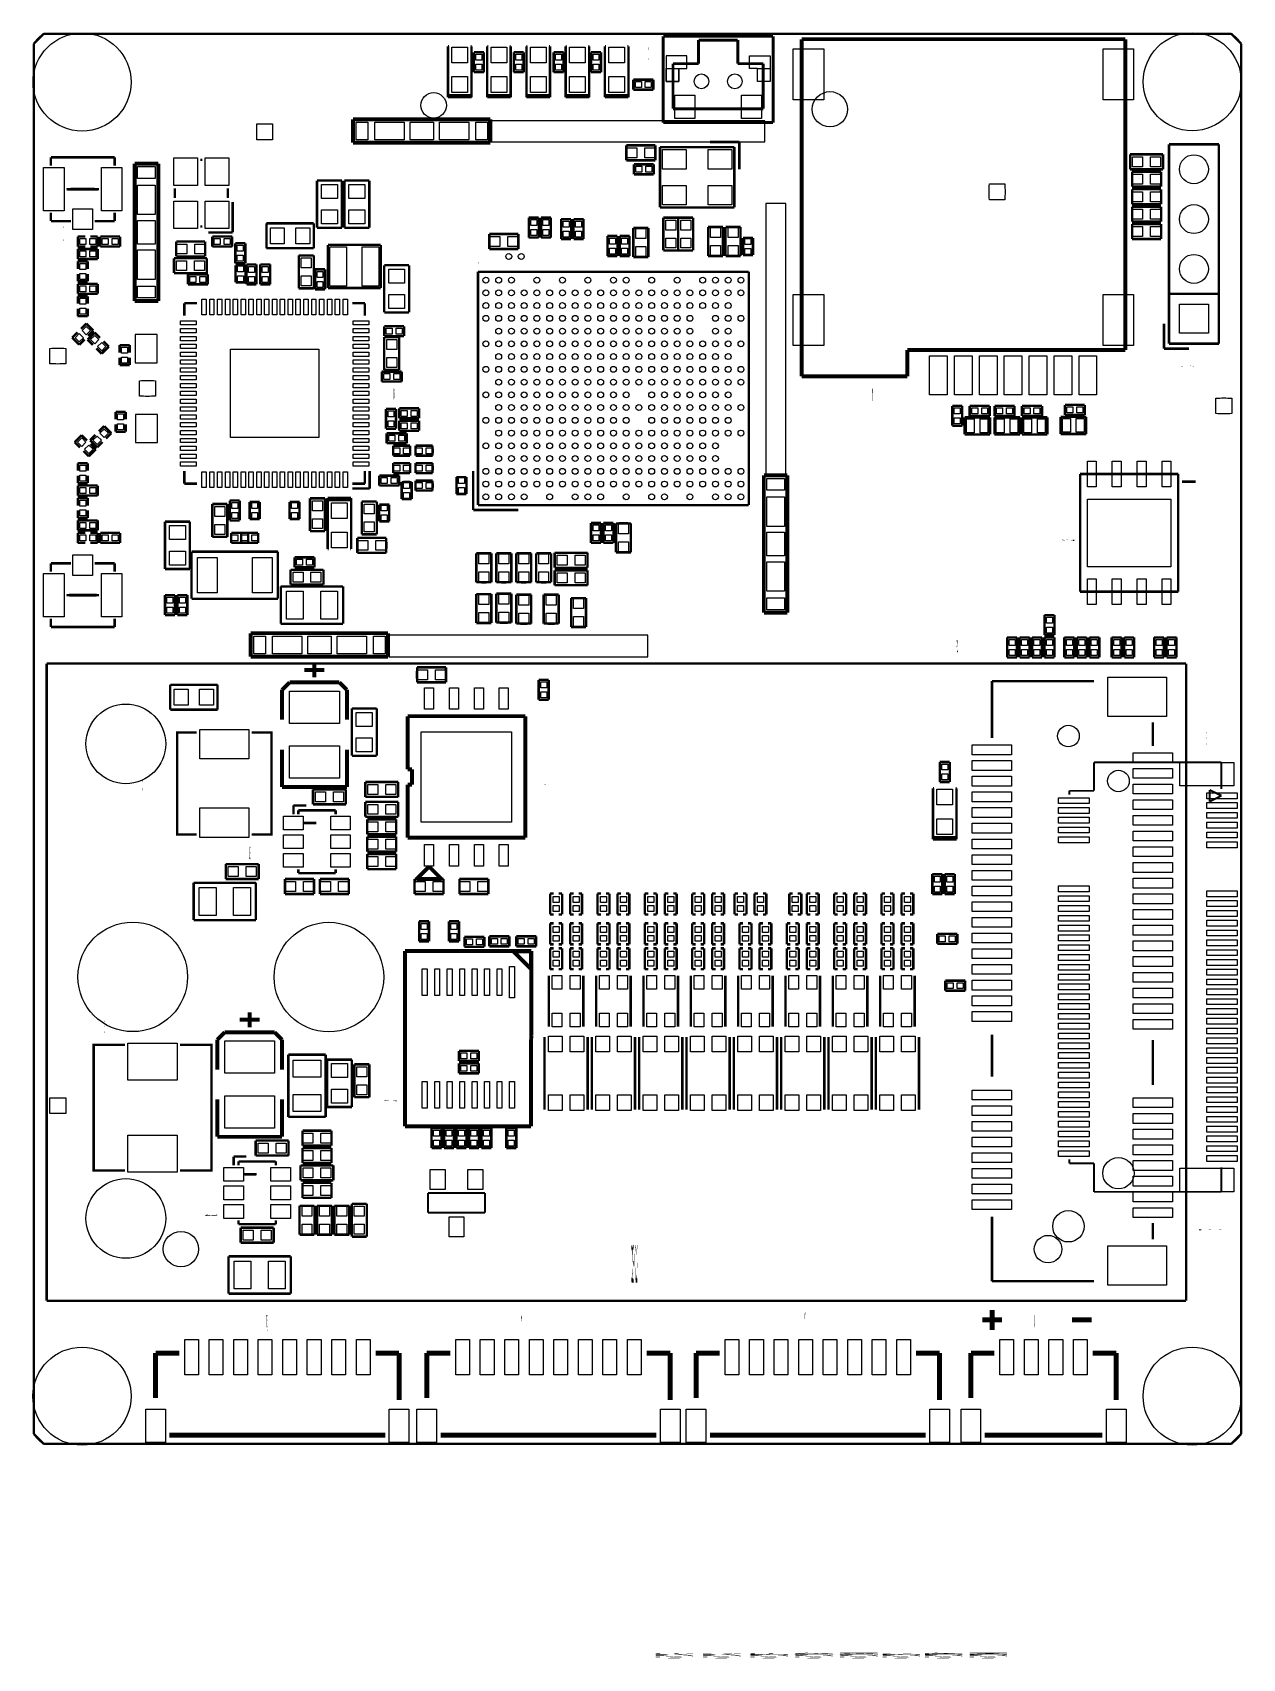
# Model space of a CAD drawing. Extents: x -0.1 to 61.6, y -10.9 to 72.
import ezdxf
from ezdxf.enums import TextEntityAlignment as Align

# ---------------------------------------------------------------- set-up
doc = ezdxf.new("R2010")
doc.units = 0
for name, color, linetype in [('BG_DESIGN_OUTLINE', 7, 'CONTINUOUS'), ('BG_OUTLINE', 5, 'CONTINUOUS'), ('BG_SILKSCREEN_TOP', 7, 'CONTINUOUS'), ('PG_SILKSCREEN_TOP', 40, 'CONTINUOUS'), ('PIN_TOP', 141, 'CONTINUOUS'), ('RD_SILKSCREEN_TOP', 120, 'CONTINUOUS')]:
    doc.layers.add(name, color=color, linetype=linetype)

msp = doc.modelspace()

# ---------------------------------------------------------------- texts
at = {"layer": 'BG_SILKSCREEN_TOP'}
for s, height, width, p in [('L3', 0.635, 0.02032, (5.54482, 33.274508)), ('L5', 0.635, 0.02032, (3.58902, 20.955508)), ('D228 V1.2', 1.905, 0.022352, (30.43682, 8.230108))]:
    msp.add_text(s, height=height, dxfattribs=dict(at, width=width)).set_placement(p)
at = {"layer": 'BG_SILKSCREEN_TOP', "width": 0.022352}
for s, p in [('MTXVAP', (33.61182, -10.946892)), ('MTXVAN', (36.02482, -10.946892)), ('MTXVBP', (38.43782, -10.946892)), ('MTXVCP', (40.72382, -10.946892)), ('MTXVCN', (43.00982, -10.946892)), ('MTXVBN', (45.16882, -10.946892)), ('MTXVDP', (47.32782, -10.946892)), ('MTXVDN', (49.61382, -10.946892))]:
    msp.add_text(s, height=1.905, rotation=90, dxfattribs=at).set_placement(p)
at = {"layer": 'PG_SILKSCREEN_TOP', "width": 0.020637}
msp.add_text('1', height=0.8128, dxfattribs=at).set_placement((1.526794, 61.343032))
at = {"layer": 'PG_SILKSCREEN_TOP'}
for s, height, rotation, width, p in [('1', 0.8128, 180, 0.020637, (3.466846, 45.922184)), ('TE', 1.143, 90, 0.021449, (60.53582, 10.897108))]:
    msp.add_text(s, height=height, rotation=rotation, dxfattribs=dict(at, width=width)).set_placement(p)
at = {"layer": 'RD_SILKSCREEN_TOP', "width": 0.02032}
for s, p in [('J7', (31.32582, 70.587108)), ('U6', (22.68982, 60.173108)), ('UA4', (18.37182, 53.188108)), ('SIM', (42.75582, 53.188108)), ('PCIE2', (47.07382, 40.361108)), ('J8', (59.77382, 35.662108)), ('U1333', (11.00582, 29.820108)), ('LAN', (24.84882, 6.071108)), ('WAN', (39.32682, 6.071108)), ('TTL_485', (11.89482, 5.944108)), ('J12', (51.01082, 5.944108))]:
    msp.add_text(s, height=0.635, dxfattribs=at).set_placement(p, align=Align.CENTER)
for s, p in [('J4', (59.13882, 54.966108)), ('U1325', (53.04282, 46.076108)), ('U8', (26.11882, 33.630108)), ('U1327', (18.49882, 17.501108)), ('U1331', (9.35482, 11.659108))]:
    msp.add_text(s, height=0.635, rotation=90, dxfattribs=at).set_placement(p, align=Align.CENTER)

# ---------------------------------------------------------------- linework, layer by layer
at = {"layer": 'BG_DESIGN_OUTLINE'}
msp.add_lwpolyline([(0.508, 0), (61.040772, 0, 0.010521), (61.548772, 0.508), (61.548772, 71.402702, 0.010521), (61.040772, 71.910702), (0.508, 71.910702, 0.010521), (0, 71.402702), (0, 0.508, 0.010521)], format="xyb", close=True, dxfattribs=at)
at = {"layer": 'BG_OUTLINE', "const_width": 0.127}
msp.add_lwpolyline([(0, 0.508), (0, 71.402702, -0.010521), (0.508, 71.910702), (61.040772, 71.910702, -0.010521), (61.548772, 71.402702), (61.548772, 0.508, -0.010521), (61.040772, 0), (0.508, 0, -0.010521), (0, 0.508)], format="xyb", dxfattribs=at)
at = {"layer": 'BG_OUTLINE'}
msp.add_lwpolyline([(0.508, 0), (61.040772, 0, 0.010521), (61.548772, 0.508), (61.548772, 71.402702, 0.010521), (61.040772, 71.910702), (0.508, 71.910702, 0.010521), (0, 71.402702), (0, 0.508, 0.010521)], format="xyb", close=True, dxfattribs=at)
msp.add_lwpolyline([(0.508, 0), (61.040772, 0, 0.010521), (61.548772, 0.508), (61.548772, 71.402702, 0.010521), (61.040772, 71.910702), (0.508, 71.910702, 0.010521), (0, 71.402702), (0, 0.508, 0.010521)], format="xyb", close=True, dxfattribs=at)
msp.add_lwpolyline([(0.508, 0), (61.040772, 0, 0.010521), (61.548772, 0.508), (61.548772, 71.402702, 0.010521), (61.040772, 71.910702), (0.508, 71.910702, 0.010521), (0, 71.402702), (0, 0.508, 0.010521)], format="xyb", close=True, dxfattribs=at)
msp.add_lwpolyline([(0.508, 0), (61.040772, 0, 0.010521), (61.548772, 0.508), (61.548772, 71.402702, 0.010521), (61.040772, 71.910702), (0.508, 71.910702, 0.010521), (0, 71.402702), (0, 0.508, 0.010521)], format="xyb", close=True, dxfattribs=at)
msp.add_lwpolyline([(0.508, 0), (61.040772, 0, 0.010521), (61.548772, 0.508), (61.548772, 71.402702, 0.010521), (61.040772, 71.910702), (0.508, 71.910702, 0.010521), (0, 71.402702), (0, 0.508, 0.010521)], format="xyb", close=True, dxfattribs=at)
msp.add_lwpolyline([(0.508, 0), (61.040772, 0, 0.010521), (61.548772, 0.508), (61.548772, 71.402702, 0.010521), (61.040772, 71.910702), (0.508, 71.910702, 0.010521), (0, 71.402702), (0, 0.508, 0.010521)], format="xyb", close=True, dxfattribs=at)
at = {"layer": 'PG_SILKSCREEN_TOP'}
for points, const_width in [([(21.113242, 71.273416), (21.113242, 68.673472)], 0.127), ([(21.16328, 71.273416), (21.113242, 71.273416)], 0.127), ([(22.313138, 71.273416), (22.2631, 71.273416)], 0.127), ([(22.313138, 68.673472), (22.313138, 71.273416)], 0.127), ([(23.113238, 71.273416), (23.113238, 68.673472)], 0.127), ([(23.163276, 71.273416), (23.113238, 71.273416)], 0.127), ([(24.313134, 71.273416), (24.263096, 71.273416)], 0.127), ([(24.313134, 68.673472), (24.313134, 71.273416)], 0.127), ([(25.113234, 71.273416), (25.113234, 68.673472)], 0.127), ([(25.163272, 71.273416), (25.113234, 71.273416)], 0.127), ([(26.31313, 71.273416), (26.263092, 71.273416)], 0.127), ([(26.31313, 68.673472), (26.31313, 71.273416)], 0.127), ([(27.11323, 71.273416), (27.11323, 68.673472)], 0.127), ([(27.163268, 71.273416), (27.11323, 71.273416)], 0.127), ([(28.313126, 71.273416), (28.263088, 71.273416)], 0.127), ([(28.313126, 68.673472), (28.313126, 71.273416)], 0.127), ([(29.113226, 71.273416), (29.113226, 68.673472)], 0.127), ([(29.163264, 71.273416), (29.113226, 71.273416)], 0.127), ([(30.313122, 71.273416), (30.263084, 71.273416)], 0.127), ([(30.313122, 68.673472), (30.313122, 71.273416)], 0.127), ([(32.084518, 71.784464), (37.68471, 71.784464)], 0.150114), ([(32.084518, 67.384422), (32.084518, 71.784464)], 0.150114), ([(33.884616, 71.584566), (35.884612, 71.584566)], 0.150114), ([(33.884616, 70.384416), (33.884616, 71.584566)], 0.150114), ([(35.884612, 71.584566), (35.884612, 70.384416)], 0.150114), ([(37.68471, 71.784464), (37.68471, 67.384422)], 0.150114), ([(39.14013, 71.635112), (39.14013, 54.435248)], 0.2032), ([(55.640224, 71.635112), (39.14013, 71.635112)], 0.2032), ([(55.640224, 55.785258), (55.640224, 71.635112)], 0.2032), ([(22.43582, 70.968108), (22.94382, 70.968108)], 0.127), ([(22.43582, 69.952108), (22.43582, 70.968108)], 0.127), ([(22.94382, 70.968108), (22.94382, 69.952108)], 0.127), ([(24.46782, 70.968108), (24.97582, 70.968108)], 0.127), ([(24.46782, 69.952108), (24.46782, 70.968108)], 0.127), ([(24.97582, 70.968108), (24.97582, 69.952108)], 0.127), ([(26.49982, 70.968108), (27.00782, 70.968108)], 0.127), ([(26.49982, 69.952108), (26.49982, 70.968108)], 0.127), ([(27.00782, 70.968108), (27.00782, 69.952108)], 0.127), ([(28.40482, 70.968108), (28.91282, 70.968108)], 0.127), ([(28.40482, 69.952108), (28.40482, 70.968108)], 0.127), ([(28.91282, 70.968108), (28.91282, 69.952108)], 0.127), ([(22.94382, 69.952108), (22.43582, 69.952108)], 0.127), ([(24.97582, 69.952108), (24.46782, 69.952108)], 0.127), ([(27.00782, 69.952108), (26.49982, 69.952108)], 0.127), ([(28.91282, 69.952108), (28.40482, 69.952108)], 0.127), ([(32.584644, 70.384416), (33.884616, 70.384416)], 0.150114), ([(32.584644, 68.084446), (32.584644, 70.384416)], 0.150114), ([(35.884612, 70.384416), (37.184584, 70.384416)], 0.150114), ([(37.184584, 70.384416), (37.184584, 68.084446)], 0.150114), ([(21.113242, 68.773548), (22.313138, 68.773548)], 0.127), ([(23.113238, 68.773548), (24.313134, 68.773548)], 0.127), ([(25.113234, 68.773548), (26.31313, 68.773548)], 0.127), ([(27.11323, 68.773548), (28.313126, 68.773548)], 0.127), ([(29.113226, 68.773548), (30.313122, 68.773548)], 0.127), ([(30.56382, 69.571108), (31.57982, 69.571108)], 0.127), ([(30.56382, 69.063108), (30.56382, 69.571108)], 0.127), ([(31.57982, 69.063108), (30.56382, 69.063108)], 0.127), ([(31.57982, 69.571108), (31.57982, 69.063108)], 0.127), ([(21.113242, 68.722494), (22.313138, 68.722494)], 0.127), ([(21.113242, 68.673472), (22.313138, 68.673472)], 0.127), ([(23.113238, 68.722494), (24.313134, 68.722494)], 0.127), ([(23.113238, 68.673472), (24.313134, 68.673472)], 0.127), ([(25.113234, 68.722494), (26.31313, 68.722494)], 0.127), ([(25.113234, 68.673472), (26.31313, 68.673472)], 0.127), ([(27.11323, 68.722494), (28.313126, 68.722494)], 0.127), ([(27.11323, 68.673472), (28.313126, 68.673472)], 0.127), ([(29.113226, 68.722494), (30.313122, 68.722494)], 0.127), ([(29.113226, 68.673472), (30.313122, 68.673472)], 0.127), ([(37.184584, 68.084446), (32.584644, 68.084446)], 0.150114), ([(16.278352, 67.552062), (23.278592, 67.552062)], 0.199898), ([(16.278352, 66.352166), (16.278352, 67.552062)], 0.199898), ([(23.278592, 67.552062), (23.278592, 66.352166)], 0.199898), ([(37.68471, 67.384422), (32.084518, 67.384422)], 0.150114), ([(23.278592, 66.352166), (16.278352, 66.352166)], 0.199898), ([(34.465006, 66.392806), (35.96513, 66.392806)], 0.127), ([(35.96513, 66.392806), (35.96513, 64.992758)], 0.127), ([(0.871728, 65.6082), (0.871728, 65.183004)], 0.127), ([(4.121912, 65.6082), (0.871728, 65.6082)], 0.127), ([(4.121912, 65.183004), (4.121912, 65.6082)], 0.127), ([(8.491982, 65.47993), (8.592058, 65.47993)], 0.127), ([(31.924244, 66.132202), (31.924244, 63.054484)], 0.127), ([(35.708844, 66.132202), (31.924244, 66.132202)], 0.127), ([(35.708844, 63.054484), (35.708844, 66.132202)], 0.127), ([(57.56402, 65.761108), (55.88762, 65.761108)], 0.127), ([(55.88762, 65.761108), (55.88762, 64.999108)], 0.127), ([(57.56402, 64.999108), (57.56402, 65.761108)], 0.127), ([(57.86882, 66.269108), (60.40882, 66.269108)], 0.127), ([(57.86882, 56.109108), (57.86882, 66.269108)], 0.127), ([(60.40882, 66.269108), (60.40882, 56.109108)], 0.127), ([(5.142992, 65.287652), (6.342888, 65.287652)], 0.199898), ([(5.142992, 58.287412), (5.142992, 65.287652)], 0.199898), ([(6.342888, 65.287652), (6.342888, 58.287412)], 0.199898), ([(30.58922, 65.253108), (31.60522, 65.253108)], 0.127), ([(30.58922, 64.745108), (30.58922, 65.253108)], 0.127), ([(31.60522, 64.745108), (30.58922, 64.745108)], 0.127), ([(31.60522, 65.253108), (31.60522, 64.745108)], 0.127), ([(55.88762, 64.999108), (57.56402, 64.999108)], 0.127), ([(7.19201, 63.529972), (7.19201, 64.029844)], 0.127), ([(9.89203, 63.529972), (9.89203, 64.029844)], 0.127), ([(14.43482, 64.427608), (15.70482, 64.427608)], 0.127), ([(14.43482, 62.014608), (14.43482, 64.427608)], 0.127), ([(15.70482, 64.427608), (15.70482, 62.014608)], 0.127), ([(15.83182, 64.427608), (17.10182, 64.427608)], 0.127), ([(15.83182, 62.014608), (15.83182, 64.427608)], 0.127), ([(17.10182, 64.427608), (17.10182, 62.014608)], 0.127), ([(10.141966, 63.32982), (10.141966, 61.779912)], 0.127), ([(31.924244, 63.054484), (35.708844, 63.054484)], 0.127), ([(0.871728, 62.783212), (0.871728, 62.358016)], 0.127), ([(0.871728, 62.358016), (1.896872, 62.358016)], 0.127), ([(3.096768, 62.358016), (4.121912, 62.358016)], 0.127), ([(4.121912, 62.358016), (4.121912, 62.783212)], 0.127), ([(11.859514, 60.973716), (11.859514, 62.243716)], 0.127), ([(11.859514, 62.243716), (14.272514, 62.243716)], 0.127), ([(14.272514, 62.243716), (14.272514, 60.973716)], 0.127), ([(25.234138, 62.535308), (25.742138, 62.535308)], 0.127), ([(25.234138, 61.519308), (25.234138, 62.535308)], 0.127), ([(25.742138, 62.535308), (25.742138, 61.519308)], 0.127), ([(25.852374, 62.535308), (26.360374, 62.535308)], 0.127), ([(25.852374, 61.519308), (25.852374, 62.535308)], 0.127), ([(26.360374, 62.535308), (26.360374, 61.519308)], 0.127), ([(26.88082, 62.459108), (27.38882, 62.459108)], 0.127), ([(26.88082, 61.443108), (26.88082, 62.459108)], 0.127), ([(27.38882, 62.459108), (27.38882, 61.443108)], 0.127), ([(27.51582, 62.459108), (28.02382, 62.459108)], 0.127), ([(27.51582, 61.443108), (27.51582, 62.459108)], 0.127), ([(28.02382, 62.459108), (28.02382, 61.443108)], 0.127), ([(32.08782, 62.535308), (32.08782, 60.858908)], 0.127), ([(32.84982, 62.535308), (32.08782, 62.535308)], 0.127), ([(32.84982, 62.535308), (32.84982, 60.858908)], 0.127), ([(33.61182, 62.535308), (32.84982, 62.535308)], 0.127), ([(32.84982, 60.858908), (32.84982, 62.535308)], 0.127), ([(33.61182, 60.858908), (33.61182, 62.535308)], 0.127), ([(2.24282, 61.570108), (2.24282, 61.062108)], 0.127), ([(2.62382, 61.570108), (2.24282, 61.570108)], 0.127), ([(3.25882, 61.570108), (2.87782, 61.570108)], 0.127), ([(3.25882, 61.062108), (3.25882, 61.570108)], 0.127), ([(3.38582, 61.570108), (4.40182, 61.570108)], 0.127), ([(3.38582, 61.062108), (3.38582, 61.570108)], 0.127), ([(4.40182, 61.570108), (4.40182, 61.062108)], 0.127), ([(8.491982, 62.079886), (8.592058, 62.079886)], 0.127), ([(10.141966, 61.779912), (8.892032, 61.779912)], 0.127), ([(9.10082, 61.062108), (9.10082, 61.570108)], 0.127), ([(9.10082, 61.570108), (10.11682, 61.570108)], 0.127), ([(10.11682, 61.570108), (10.11682, 61.062108)], 0.127), ([(15.70482, 62.014608), (14.43482, 62.014608)], 0.127), ([(17.10182, 62.014608), (15.83182, 62.014608)], 0.127), ([(25.742138, 61.519308), (25.234138, 61.519308)], 0.127), ([(26.360374, 61.519308), (25.852374, 61.519308)], 0.127), ([(27.38882, 61.443108), (26.88082, 61.443108)], 0.127), ([(28.02382, 61.443108), (27.51582, 61.443108)], 0.127), ([(29.24429, 61.59373), (29.75229, 61.59373)], 0.127), ([(29.24429, 60.57773), (29.24429, 61.59373)], 0.127), ([(29.75229, 61.59373), (29.75229, 60.57773)], 0.127), ([(29.862526, 61.59373), (30.370526, 61.59373)], 0.127), ([(29.862526, 60.57773), (29.862526, 61.59373)], 0.127), ([(30.370526, 61.59373), (30.370526, 60.57773)], 0.127), ([(2.24282, 61.062108), (2.62382, 61.062108)], 0.127), ([(2.24282, 60.427108), (2.24282, 60.935108)], 0.127), ([(2.24282, 60.935108), (3.25882, 60.935108)], 0.127), ([(2.87782, 61.062108), (3.25882, 61.062108)], 0.127), ([(3.25882, 60.935108), (3.25882, 60.427108)], 0.127), ([(4.40182, 61.062108), (3.38582, 61.062108)], 0.127), ([(8.824214, 60.465716), (7.147814, 60.465716)], 0.127), ([(7.147814, 60.465716), (7.147814, 59.703716)], 0.127), ([(8.824214, 59.703716), (8.824214, 60.465716)], 0.127), ([(10.11682, 61.062108), (9.10082, 61.062108)], 0.127), ([(10.272014, 61.227716), (10.780014, 61.227716)], 0.127), ([(10.272014, 60.211716), (10.272014, 61.227716)], 0.127), ([(10.780014, 61.227716), (10.780014, 60.211716)], 0.127), ([(14.272514, 60.973716), (11.859514, 60.973716)], 0.127), ([(13.510514, 60.605416), (13.510514, 58.929016)], 0.127), ([(14.272514, 60.605416), (13.510514, 60.605416)], 0.127), ([(14.272514, 58.929016), (14.272514, 60.605416)], 0.127), ([(14.98981, 58.946034), (14.98981, 61.146182)], 0.127), ([(14.98981, 61.146182), (17.68983, 61.146182)], 0.127), ([(17.68983, 61.146182), (17.68983, 58.946034)], 0.127), ([(29.75229, 60.57773), (29.24429, 60.57773)], 0.127), ([(30.370526, 60.57773), (29.862526, 60.57773)], 0.127), ([(32.08782, 60.858908), (32.84982, 60.858908)], 0.127), ([(32.84982, 60.858908), (33.61182, 60.858908)], 0.127), ([(3.25882, 60.427108), (2.24282, 60.427108)], 0.127), ([(2.24282, 60.300108), (2.24282, 59.919108)], 0.127), ([(2.75082, 60.300108), (2.24282, 60.300108)], 0.127), ([(2.24282, 59.665108), (2.24282, 59.284108)], 0.127), ([(2.75082, 59.919108), (2.75082, 60.300108)], 0.127), ([(2.75082, 59.284108), (2.75082, 59.665108)], 0.127), ([(7.147814, 59.703716), (8.824214, 59.703716)], 0.127), ([(7.859014, 59.640216), (8.875014, 59.640216)], 0.127), ([(7.859014, 59.132216), (7.859014, 59.640216)], 0.127), ([(8.875014, 59.640216), (8.875014, 59.132216)], 0.127), ([(10.780014, 60.211716), (10.272014, 60.211716)], 0.127), ([(10.843514, 60.148216), (11.351514, 60.148216)], 0.127), ([(10.843514, 59.132216), (10.843514, 60.148216)], 0.127), ([(11.351514, 60.148216), (11.351514, 59.132216)], 0.127), ([(11.542014, 60.148216), (12.050014, 60.148216)], 0.127), ([(11.542014, 59.132216), (11.542014, 60.148216)], 0.127), ([(12.050014, 60.148216), (12.050014, 59.132216)], 0.127), ([(14.336014, 59.894216), (14.844014, 59.894216)], 0.127), ([(14.336014, 58.878216), (14.336014, 59.894216)], 0.127), ([(14.844014, 59.894216), (14.844014, 58.878216)], 0.127), ([(17.86382, 60.109608), (19.13382, 60.109608)], 0.127), ([(17.86382, 57.696608), (17.86382, 60.109608)], 0.127), ([(19.13382, 60.109608), (19.13382, 57.696608)], 0.127), ([(36.44773, 59.773058), (22.64791, 59.773058)], 0.127), ([(22.64791, 59.773058), (22.64791, 47.873158)], 0.127), ([(36.44773, 47.873158), (36.44773, 59.773058)], 0.127), ([(2.24282, 59.284108), (2.75082, 59.284108)], 0.127), ([(2.24282, 58.649108), (2.24282, 59.157108)], 0.127), ([(2.24282, 59.157108), (3.25882, 59.157108)], 0.127), ([(3.25882, 59.157108), (3.25882, 58.649108)], 0.127), ([(8.875014, 59.132216), (7.859014, 59.132216)], 0.127), ([(11.351514, 59.132216), (10.843514, 59.132216)], 0.127), ([(12.050014, 59.132216), (11.542014, 59.132216)], 0.127), ([(13.510514, 58.929016), (14.272514, 58.929016)], 0.127), ([(14.844014, 58.878216), (14.336014, 58.878216)], 0.127), ([(17.68983, 58.946034), (14.98981, 58.946034)], 0.127), ([(3.25882, 58.649108), (2.24282, 58.649108)], 0.127), ([(2.24282, 58.522108), (2.24282, 58.141108)], 0.127), ([(2.75082, 58.522108), (2.24282, 58.522108)], 0.127), ([(2.75082, 58.141108), (2.75082, 58.522108)], 0.127), ([(6.342888, 58.287412), (5.142992, 58.287412)], 0.199898), ([(7.67588, 58.169048), (7.67588, 57.529222)], 0.127), ([(8.315706, 58.169048), (7.67588, 58.169048)], 0.127), ([(16.87576, 58.169048), (16.235934, 58.169048)], 0.127), ([(16.87576, 57.529222), (16.87576, 58.169048)], 0.127), ([(57.86882, 58.649108), (60.40882, 58.649108)], 0.127), ([(2.24282, 57.887108), (2.24282, 57.506108)], 0.127), ([(2.24282, 57.506108), (2.75082, 57.506108)], 0.127), ([(2.75082, 57.506108), (2.75082, 57.887108)], 0.127), ([(19.13382, 57.696608), (17.86382, 57.696608)], 0.127), ([(2.227326, 56.681624), (1.958086, 56.41213)], 0.127), ([(1.958086, 56.41213), (2.317242, 56.052974)], 0.127), ([(2.317242, 56.052974), (2.586736, 56.322214)], 0.127), ([(2.676398, 57.130442), (2.406904, 56.861202)], 0.127), ([(3.035554, 56.771286), (2.676398, 57.130442)], 0.127), ([(3.104642, 56.673242), (2.745486, 56.314086)], 0.127), ([(2.766314, 56.501792), (3.035554, 56.771286)], 0.127), ([(3.374136, 56.404002), (3.104642, 56.673242)], 0.127), ([(17.86382, 56.998108), (18.87982, 56.998108)], 0.127), ([(17.86382, 56.490108), (17.86382, 56.998108)], 0.127), ([(18.87982, 56.490108), (17.86382, 56.490108)], 0.127), ([(17.86382, 56.439308), (17.86382, 54.762908)], 0.127), ([(18.62582, 56.439308), (17.86382, 56.439308)], 0.127), ([(18.62582, 54.762908), (18.62582, 56.439308)], 0.127), ([(18.87982, 56.998108), (18.87982, 56.490108)], 0.127), ([(57.61482, 55.855108), (57.61482, 57.125108)], 0.127), ([(2.745486, 56.314086), (3.014726, 56.044592)], 0.127), ([(3.194304, 55.865014), (3.463798, 55.595774)], 0.127), ([(3.463798, 55.595774), (3.822954, 55.95493)], 0.127), ([(3.822954, 55.95493), (3.553714, 56.224424)], 0.127), ([(4.37642, 56.032908), (4.37642, 55.651908)], 0.127), ([(4.88442, 56.032908), (4.37642, 56.032908)], 0.127), ([(4.88442, 55.651908), (4.88442, 56.032908)], 0.127), ([(44.530264, 55.785258), (55.640224, 55.785258)], 0.2032), ([(44.530264, 54.435248), (44.530264, 55.785258)], 0.2032), ([(58.88482, 55.855108), (57.61482, 55.855108)], 0.127), ([(60.40882, 56.109108), (57.86882, 56.109108)], 0.127), ([(4.37642, 55.397908), (4.37642, 55.016908)], 0.127), ([(4.37642, 55.016908), (4.88442, 55.016908)], 0.127), ([(4.88442, 55.016908), (4.88442, 55.397908)], 0.127), ([(17.737836, 54.174898), (17.737836, 54.682898)], 0.127), ([(17.737836, 54.682898), (18.753836, 54.682898)], 0.127), ([(17.86382, 54.762908), (18.62582, 54.762908)], 0.127), ([(18.753836, 54.682898), (18.753836, 54.174898)], 0.127), ([(18.753836, 54.174898), (17.737836, 54.174898)], 0.127), ([(39.14013, 54.435248), (44.530264, 54.435248)], 0.2032), ([(4.17322, 52.629308), (4.17322, 52.248308)], 0.127), ([(4.68122, 52.629308), (4.17322, 52.629308)], 0.127), ([(4.68122, 52.248308), (4.68122, 52.629308)], 0.127), ([(17.955514, 52.782216), (18.463514, 52.782216)], 0.127), ([(17.955514, 51.766216), (17.955514, 52.782216)], 0.127), ([(18.463514, 52.782216), (18.463514, 51.766216)], 0.127), ([(18.62582, 52.807108), (19.64182, 52.807108)], 0.127), ([(18.62582, 52.299108), (18.62582, 52.807108)], 0.127), ([(19.64182, 52.299108), (18.62582, 52.299108)], 0.127), ([(19.64182, 52.807108), (19.64182, 52.299108)], 0.127), ([(46.81982, 52.934108), (47.32782, 52.934108)], 0.127), ([(46.81982, 51.918108), (46.81982, 52.934108)], 0.127), ([(47.32782, 52.934108), (47.32782, 51.918108)], 0.127), ([(48.744886, 52.350162), (47.444914, 52.350162)], 0.127), ([(47.444914, 52.350162), (47.444914, 51.477164)], 0.127), ([(47.70882, 52.426108), (47.70882, 52.934108)], 0.127), ([(47.70882, 52.934108), (48.72482, 52.934108)], 0.127), ([(48.72482, 52.426108), (47.70882, 52.426108)], 0.127), ([(48.72482, 52.934108), (48.72482, 52.426108)], 0.127), ([(48.744886, 51.477164), (48.744886, 52.350162)], 0.127), ([(50.268886, 52.350162), (48.968914, 52.350162)], 0.127), ([(48.968914, 52.350162), (48.968914, 51.477164)], 0.127), ([(48.97882, 52.426108), (48.97882, 52.934108)], 0.127), ([(48.97882, 52.934108), (49.99482, 52.934108)], 0.127), ([(49.99482, 52.426108), (48.97882, 52.426108)], 0.127), ([(49.99482, 52.934108), (49.99482, 52.426108)], 0.127), ([(50.268886, 51.477164), (50.268886, 52.350162)], 0.127), ([(51.665886, 52.350162), (50.365914, 52.350162)], 0.127), ([(50.365914, 52.350162), (50.365914, 51.477164)], 0.127), ([(50.37582, 52.426108), (50.37582, 52.934108)], 0.127), ([(50.37582, 52.934108), (51.39182, 52.934108)], 0.127), ([(51.39182, 52.426108), (50.37582, 52.426108)], 0.127), ([(51.39182, 52.934108), (51.39182, 52.426108)], 0.127), ([(51.665886, 51.477164), (51.665886, 52.350162)], 0.127), ([(53.647086, 52.375562), (52.347114, 52.375562)], 0.127), ([(52.347114, 52.375562), (52.347114, 51.502564)], 0.127), ([(52.56022, 52.476908), (52.56022, 52.984908)], 0.127), ([(52.56022, 52.984908), (53.57622, 52.984908)], 0.127), ([(53.57622, 52.476908), (52.56022, 52.476908)], 0.127), ([(53.57622, 52.984908), (53.57622, 52.476908)], 0.127), ([(53.647086, 51.502564), (53.647086, 52.375562)], 0.127), ([(2.444242, 51.440842), (2.085086, 51.081686)], 0.127), ([(2.713736, 51.171602), (2.444242, 51.440842)], 0.127), ([(3.141726, 51.449224), (2.872486, 51.17973)], 0.127), ([(3.590798, 51.898042), (3.321304, 51.628802)], 0.127), ([(3.949954, 51.538886), (3.590798, 51.898042)], 0.127), ([(3.680714, 51.269392), (3.949954, 51.538886)], 0.127), ([(4.17322, 51.994308), (4.17322, 51.613308)], 0.127), ([(4.17322, 51.613308), (4.68122, 51.613308)], 0.127), ([(4.68122, 51.613308), (4.68122, 51.994308)], 0.127), ([(18.463514, 51.766216), (17.955514, 51.766216)], 0.127), ([(17.99082, 51.029108), (17.99082, 51.537108)], 0.127), ([(17.99082, 51.537108), (19.00682, 51.537108)], 0.127), ([(18.62582, 52.172108), (19.64182, 52.172108)], 0.127), ([(18.62582, 51.664108), (18.62582, 52.172108)], 0.127), ([(19.64182, 51.664108), (18.62582, 51.664108)], 0.127), ([(19.00682, 51.537108), (19.00682, 51.029108)], 0.127), ([(19.64182, 52.172108), (19.64182, 51.664108)], 0.127), ([(47.32782, 51.918108), (46.81982, 51.918108)], 0.127), ([(47.444914, 51.477164), (48.744886, 51.477164)], 0.127), ([(48.968914, 51.477164), (50.268886, 51.477164)], 0.127), ([(50.365914, 51.477164), (51.665886, 51.477164)], 0.127), ([(52.347114, 51.502564), (53.647086, 51.502564)], 0.127), ([(2.085086, 51.081686), (2.354326, 50.812192)], 0.127), ([(2.533904, 50.632614), (2.803398, 50.363374)], 0.127), ([(2.803398, 50.363374), (3.162554, 50.72253)], 0.127), ([(2.872486, 51.17973), (3.231642, 50.820574)], 0.127), ([(3.162554, 50.72253), (2.893314, 50.992024)], 0.127), ([(3.231642, 50.820574), (3.501136, 51.089814)], 0.127), ([(19.00682, 51.029108), (17.99082, 51.029108)], 0.127), ([(2.24282, 50.013108), (2.24282, 49.632108)], 0.127), ([(2.75082, 50.013108), (2.24282, 50.013108)], 0.127), ([(2.75082, 49.632108), (2.75082, 50.013108)], 0.127), ([(2.24282, 49.378108), (2.24282, 48.997108)], 0.127), ([(2.24282, 48.997108), (2.75082, 48.997108)], 0.127), ([(2.24282, 48.362108), (2.24282, 48.870108)], 0.127), ([(2.24282, 48.870108), (3.25882, 48.870108)], 0.127), ([(2.75082, 48.997108), (2.75082, 49.378108)], 0.127), ([(3.25882, 48.870108), (3.25882, 48.362108)], 0.127), ([(7.67588, 49.608994), (7.67588, 48.969168)], 0.127), ([(7.67588, 48.969168), (8.315706, 48.969168)], 0.127), ([(16.235934, 48.969168), (16.87576, 48.969168)], 0.127), ([(16.87576, 48.969168), (16.87576, 49.608994)], 0.127), ([(17.125696, 48.719232), (17.125696, 49.608994)], 0.127), ([(17.60982, 49.378108), (18.62582, 49.378108)], 0.127), ([(17.60982, 48.870108), (17.60982, 49.378108)], 0.127), ([(18.62582, 48.870108), (17.60982, 48.870108)], 0.127), ([(18.62582, 49.378108), (18.62582, 48.870108)], 0.127), ([(22.39772, 49.6062), (22.39772, 47.623222)], 0.127), ([(37.215572, 49.388522), (38.415468, 49.388522)], 0.199898), ([(37.215572, 42.388282), (37.215572, 49.388522)], 0.199898), ([(38.415468, 49.388522), (38.415468, 42.388282)], 0.199898), ([(53.336698, 49.457102), (53.336698, 43.457114)], 0.127), ([(58.336942, 49.457102), (53.336698, 49.457102)], 0.127), ([(58.336942, 43.457114), (58.336942, 49.457102)], 0.127), ([(3.25882, 48.362108), (2.24282, 48.362108)], 0.127), ([(2.24282, 48.235108), (2.24282, 47.854108)], 0.127), ([(2.75082, 48.235108), (2.24282, 48.235108)], 0.127), ([(2.75082, 47.854108), (2.75082, 48.235108)], 0.127), ([(9.98982, 48.108108), (10.49782, 48.108108)], 0.127), ([(9.98982, 47.092108), (9.98982, 48.108108)], 0.127), ([(10.49782, 48.108108), (10.49782, 47.092108)], 0.127), ([(14.082014, 48.222916), (14.082014, 46.546516)], 0.127), ([(14.844014, 48.222916), (14.082014, 48.222916)], 0.127), ([(14.844014, 46.546516), (14.844014, 48.222916)], 0.127), ([(14.977872, 48.238156), (14.977872, 45.638212)], 0.127), ([(16.177768, 48.238156), (14.977872, 48.238156)], 0.127), ([(16.177768, 48.189134), (14.977872, 48.189134)], 0.127), ([(16.177768, 48.13808), (14.977872, 48.13808)], 0.127), ([(16.177768, 45.638212), (16.177768, 48.238156)], 0.127), ([(16.235934, 48.719232), (17.125696, 48.719232)], 0.127), ([(16.72082, 48.057308), (16.72082, 46.380908)], 0.127), ([(17.48282, 48.057308), (16.72082, 48.057308)], 0.127), ([(17.48282, 46.380908), (17.48282, 48.057308)], 0.127), ([(2.24282, 47.600108), (2.24282, 47.219108)], 0.127), ([(2.24282, 47.219108), (2.75082, 47.219108)], 0.127), ([(2.75082, 47.219108), (2.75082, 47.600108)], 0.127), ([(9.10082, 47.930308), (9.10082, 46.253908)], 0.127), ([(9.86282, 47.930308), (9.10082, 47.930308)], 0.127), ([(9.86282, 46.253908), (9.86282, 47.930308)], 0.127), ([(22.39772, 47.623222), (24.697944, 47.623222)], 0.127), ([(22.64791, 47.873158), (36.44773, 47.873158)], 0.127), ([(2.24282, 46.584108), (2.24282, 47.092108)], 0.127), ([(2.24282, 47.092108), (3.25882, 47.092108)], 0.127), ([(3.25882, 46.584108), (2.24282, 46.584108)], 0.127), ([(2.24282, 46.457108), (2.24282, 45.949108)], 0.127), ([(2.62382, 46.457108), (2.24282, 46.457108)], 0.127), ([(3.25882, 46.457108), (2.87782, 46.457108)], 0.127), ([(3.25882, 47.092108), (3.25882, 46.584108)], 0.127), ([(3.25882, 45.949108), (3.25882, 46.457108)], 0.127), ([(3.38582, 46.457108), (4.40182, 46.457108)], 0.127), ([(3.38582, 45.949108), (3.38582, 46.457108)], 0.127), ([(4.40182, 46.457108), (4.40182, 45.949108)], 0.127), ([(6.68782, 47.028608), (7.95782, 47.028608)], 0.127), ([(6.68782, 44.615608), (6.68782, 47.028608)], 0.127), ([(7.95782, 47.028608), (7.95782, 44.615608)], 0.127), ([(10.49782, 47.092108), (9.98982, 47.092108)], 0.127), ([(14.082014, 46.546516), (14.844014, 46.546516)], 0.127), ([(16.72082, 46.380908), (17.48282, 46.380908)], 0.127), ([(28.40482, 46.965108), (28.91282, 46.965108)], 0.127), ([(28.40482, 45.949108), (28.40482, 46.965108)], 0.127), ([(28.91282, 46.965108), (28.91282, 45.949108)], 0.127), ([(29.03982, 46.965108), (29.54782, 46.965108)], 0.127), ([(29.03982, 45.949108), (29.03982, 46.965108)], 0.127), ([(29.54782, 46.965108), (29.54782, 45.949108)], 0.127), ([(2.24282, 45.949108), (2.62382, 45.949108)], 0.127), ([(2.87782, 45.949108), (3.25882, 45.949108)], 0.127), ([(4.40182, 45.949108), (3.38582, 45.949108)], 0.127), ([(9.10082, 46.253908), (9.86282, 46.253908)], 0.127), ([(14.977872, 45.638212), (15.02791, 45.638212)], 0.127), ([(16.12773, 45.638212), (16.177768, 45.638212)], 0.127), ([(28.91282, 45.949108), (28.40482, 45.949108)], 0.127), ([(29.54782, 45.949108), (29.03982, 45.949108)], 0.127), ([(0.871728, 44.9072), (0.871728, 44.482004)], 0.127), ([(1.896872, 44.9072), (0.871728, 44.9072)], 0.127), ([(4.121912, 44.9072), (3.096768, 44.9072)], 0.127), ([(4.121912, 44.482004), (4.121912, 44.9072)], 0.127), ([(8.043926, 45.498004), (8.043926, 43.098212)], 0.127), ([(12.443714, 45.498004), (8.043926, 45.498004)], 0.127), ([(12.443714, 43.098212), (12.443714, 45.498004)], 0.127), ([(13.29182, 44.704508), (13.29182, 45.212508)], 0.127), ([(13.29182, 45.212508), (14.30782, 45.212508)], 0.127), ([(14.30782, 45.212508), (14.30782, 44.704508)], 0.127), ([(28.22702, 45.441108), (26.55062, 45.441108)], 0.127), ([(26.55062, 45.441108), (26.55062, 44.679108)], 0.127), ([(28.22702, 44.679108), (28.22702, 45.441108)], 0.127), ([(7.95782, 44.615608), (6.68782, 44.615608)], 0.127), ([(13.08862, 44.577508), (13.08862, 43.815508)], 0.127), ([(14.76502, 44.577508), (13.08862, 44.577508)], 0.127), ([(14.30782, 44.704508), (13.29182, 44.704508)], 0.127), ([(14.76502, 43.815508), (14.76502, 44.577508)], 0.127), ([(26.55062, 44.679108), (28.22702, 44.679108)], 0.127), ([(28.22702, 44.552108), (26.55062, 44.552108)], 0.127), ([(26.55062, 44.552108), (26.55062, 43.790108)], 0.127), ([(28.22702, 43.790108), (28.22702, 44.552108)], 0.127), ([(6.68782, 43.282108), (7.19582, 43.282108)], 0.127), ([(6.68782, 42.266108), (6.68782, 43.282108)], 0.127), ([(7.19582, 43.282108), (7.19582, 42.266108)], 0.127), ([(7.32282, 43.282108), (7.83082, 43.282108)], 0.127), ([(7.32282, 42.266108), (7.32282, 43.282108)], 0.127), ([(7.83082, 43.282108), (7.83082, 42.266108)], 0.127), ([(8.043926, 43.098212), (12.443714, 43.098212)], 0.127), ([(12.59332, 43.726608), (12.59332, 41.821608)], 0.127), ([(15.76832, 43.726608), (12.59332, 43.726608)], 0.127), ([(13.08862, 43.815508), (14.76502, 43.815508)], 0.127), ([(15.76832, 41.821608), (15.76832, 43.726608)], 0.127), ([(26.55062, 43.790108), (28.22702, 43.790108)], 0.127), ([(53.336698, 43.457114), (58.336942, 43.457114)], 0.127), ([(7.19582, 42.266108), (6.68782, 42.266108)], 0.127), ([(7.83082, 42.266108), (7.32282, 42.266108)], 0.127), ([(38.415468, 42.388282), (37.215572, 42.388282)], 0.199898), ([(51.51882, 42.266108), (52.02682, 42.266108)], 0.127), ([(51.51882, 41.250108), (51.51882, 42.266108)], 0.127), ([(52.02682, 42.266108), (52.02682, 41.250108)], 0.127), ([(0.871728, 42.082212), (0.871728, 41.657016)], 0.127), ([(0.871728, 41.657016), (4.121912, 41.657016)], 0.127), ([(4.121912, 41.657016), (4.121912, 42.082212)], 0.127), ([(12.59332, 41.821608), (15.76832, 41.821608)], 0.127), ([(11.0617, 40.14216), (11.0617, 41.342056)], 0.199898), ([(11.0617, 41.342056), (18.06194, 41.342056)], 0.199898), ([(18.06194, 41.342056), (18.06194, 40.14216)], 0.199898), ([(49.61382, 41.123108), (50.12182, 41.123108)], 0.127), ([(49.61382, 40.107108), (49.61382, 41.123108)], 0.127), ([(50.12182, 41.123108), (50.12182, 40.107108)], 0.127), ([(50.24882, 41.123108), (50.75682, 41.123108)], 0.127), ([(50.24882, 40.107108), (50.24882, 41.123108)], 0.127), ([(50.75682, 41.123108), (50.75682, 40.107108)], 0.127), ([(50.88382, 41.123108), (51.39182, 41.123108)], 0.127), ([(50.88382, 40.107108), (50.88382, 41.123108)], 0.127), ([(51.39182, 41.123108), (51.39182, 40.107108)], 0.127), ([(52.02682, 41.250108), (51.51882, 41.250108)], 0.127), ([(51.51882, 41.123108), (52.02682, 41.123108)], 0.127), ([(51.51882, 40.107108), (51.51882, 41.123108)], 0.127), ([(52.02682, 41.123108), (52.02682, 40.107108)], 0.127), ([(52.53482, 41.123108), (53.04282, 41.123108)], 0.127), ([(52.53482, 40.107108), (52.53482, 41.123108)], 0.127), ([(53.04282, 41.123108), (53.04282, 40.107108)], 0.127), ([(53.16982, 41.123108), (53.67782, 41.123108)], 0.127), ([(53.16982, 40.107108), (53.16982, 41.123108)], 0.127), ([(53.67782, 41.123108), (53.67782, 40.107108)], 0.127), ([(53.80482, 41.123108), (54.31282, 41.123108)], 0.127), ([(53.80482, 40.107108), (53.80482, 41.123108)], 0.127), ([(54.31282, 41.123108), (54.31282, 40.107108)], 0.127), ([(54.94782, 41.123108), (55.45582, 41.123108)], 0.127), ([(54.94782, 40.107108), (54.94782, 41.123108)], 0.127), ([(55.45582, 41.123108), (55.45582, 40.107108)], 0.127), ([(55.58282, 41.123108), (56.09082, 41.123108)], 0.127), ([(55.58282, 40.107108), (55.58282, 41.123108)], 0.127), ([(56.09082, 41.123108), (56.09082, 40.107108)], 0.127), ([(57.10682, 41.123108), (57.61482, 41.123108)], 0.127), ([(57.10682, 40.107108), (57.10682, 41.123108)], 0.127), ([(57.61482, 41.123108), (57.61482, 40.107108)], 0.127), ([(57.74182, 41.123108), (58.24982, 41.123108)], 0.127), ([(57.74182, 40.107108), (57.74182, 41.123108)], 0.127), ([(58.24982, 41.123108), (58.24982, 40.107108)], 0.127), ([(0.65405, 39.796974), (58.742072, 39.796974)], 0.127), ([(0.65405, 7.296912), (0.65405, 39.796974)], 0.127), ([(18.06194, 40.14216), (11.0617, 40.14216)], 0.199898), ([(14.30782, 39.091108), (14.30782, 39.853108)], 0.2032), ([(50.12182, 40.107108), (49.61382, 40.107108)], 0.127), ([(50.75682, 40.107108), (50.24882, 40.107108)], 0.127), ([(51.39182, 40.107108), (50.88382, 40.107108)], 0.127), ([(52.02682, 40.107108), (51.51882, 40.107108)], 0.127), ([(53.04282, 40.107108), (52.53482, 40.107108)], 0.127), ([(53.67782, 40.107108), (53.16982, 40.107108)], 0.127), ([(54.31282, 40.107108), (53.80482, 40.107108)], 0.127), ([(55.45582, 40.107108), (54.94782, 40.107108)], 0.127), ([(56.09082, 40.107108), (55.58282, 40.107108)], 0.127), ([(57.61482, 40.107108), (57.10682, 40.107108)], 0.127), ([(58.24982, 40.107108), (57.74182, 40.107108)], 0.127), ([(58.742072, 39.796974), (58.742072, 7.296912)], 0.127), ([(14.81582, 39.472108), (13.79982, 39.472108)], 0.2032), ([(25.73782, 38.964108), (26.24582, 38.964108)], 0.127), ([(25.73782, 37.948108), (25.73782, 38.964108)], 0.127), ([(26.24582, 38.964108), (26.24582, 37.948108)], 0.127), ([(6.95452, 38.710108), (9.36752, 38.710108)], 0.127), ([(6.95452, 37.440108), (6.95452, 38.710108)], 0.127), ([(9.36752, 38.710108), (9.36752, 37.440108)], 0.127), ([(13.03782, 38.837108), (12.65682, 38.456108)], 0.2032), ([(12.65682, 38.456108), (12.65682, 36.932108)], 0.2032), ([(15.57782, 38.837108), (13.03782, 38.837108)], 0.2032), ([(15.95882, 38.456108), (15.57782, 38.837108)], 0.2032), ([(15.95882, 36.932108), (15.95882, 38.456108)], 0.2032), ([(48.842168, 38.897052), (54.042056, 38.897052)], 0.127), ([(48.842168, 35.997134), (48.842168, 38.897052)], 0.127), ([(9.36752, 37.440108), (6.95452, 37.440108)], 0.127), ([(16.21282, 37.503608), (17.48282, 37.503608)], 0.127), ([(16.21282, 35.090608), (16.21282, 37.503608)], 0.127), ([(17.48282, 37.503608), (17.48282, 35.090608)], 0.127), ([(26.24582, 37.948108), (25.73782, 37.948108)], 0.127), ([(19.054826, 37.111178), (25.054814, 37.111178)], 0.199898), ([(19.054826, 34.398712), (19.054826, 37.111178)], 0.199898), ([(25.054814, 37.111178), (25.054814, 30.911038)], 0.199898), ([(57.04205, 35.597084), (57.04205, 36.79698)], 0.127), ([(8.310372, 31.080964), (7.310374, 31.080964), (7.310374, 36.280852), (8.310372, 36.280852)], 0.119888), ([(11.110468, 31.080964), (12.110466, 31.080964), (12.110466, 36.280852), (11.110468, 36.280852)], 0.119888), ([(12.65682, 33.503108), (12.65682, 35.408108)], 0.2032), ([(15.95882, 35.408108), (15.95882, 33.503108)], 0.2032), ([(17.48282, 35.090608), (16.21282, 35.090608)], 0.127), ([(46.18482, 34.773108), (46.69282, 34.773108)], 0.127), ([(46.18482, 33.757108), (46.18482, 34.773108)], 0.127), ([(46.69282, 34.773108), (46.69282, 33.757108)], 0.127), ([(19.276822, 34.398712), (19.054826, 34.398712)], 0.199898), ([(19.276822, 33.623504), (19.276822, 34.398712)], 0.199898), ([(54.040786, 34.753804), (54.040786, 33.303972)], 0.100076), ([(60.540646, 34.753804), (54.040786, 34.753804)], 0.100076), ([(60.540646, 33.403794), (60.540646, 34.753804)], 0.100076), ([(15.95882, 33.503108), (12.65682, 33.503108)], 0.2032), ([(15.90802, 33.376108), (14.23162, 33.376108)], 0.127), ([(14.23162, 33.376108), (14.23162, 32.614108)], 0.127), ([(15.90802, 32.614108), (15.90802, 33.376108)], 0.127), ([(16.89862, 33.757108), (16.89862, 32.995108)], 0.127), ([(18.57502, 33.757108), (16.89862, 33.757108)], 0.127), ([(18.57502, 32.995108), (18.57502, 33.757108)], 0.127), ([(19.054826, 33.623504), (19.276822, 33.623504)], 0.199898), ([(19.054826, 30.911038), (19.054826, 33.623504)], 0.199898), ([(45.838872, 33.433004), (45.838872, 30.83306)], 0.127), ([(45.88891, 33.433004), (45.838872, 33.433004)], 0.127), ([(46.69282, 33.757108), (46.18482, 33.757108)], 0.127), ([(47.038768, 33.433004), (46.98873, 33.433004)], 0.127), ([(47.038768, 30.83306), (47.038768, 33.433004)], 0.127), ([(52.790598, 33.303972), (52.790598, 33.10382)], 0.100076), ([(54.040786, 33.303972), (52.790598, 33.303972)], 0.100076), ([(59.940698, 33.353756), (59.940698, 32.753808)], 0.100076), ([(60.540646, 33.053782), (59.940698, 33.353756)], 0.100076), ([(13.234924, 32.55899), (13.88491, 32.55899)], 0.127), ([(13.234924, 32.109156), (13.234924, 32.55899)], 0.127), ([(13.48486, 32.309054), (13.48486, 32.109156)], 0.127), ([(15.38478, 32.309054), (13.48486, 32.309054)], 0.127), ([(14.23162, 32.614108), (15.90802, 32.614108)], 0.127), ([(15.38478, 32.109156), (15.38478, 32.309054)], 0.127), ([(16.89862, 32.995108), (18.57502, 32.995108)], 0.127), ([(16.89862, 32.741108), (16.89862, 31.979108)], 0.127), ([(18.57502, 32.741108), (16.89862, 32.741108)], 0.127), ([(18.57502, 31.979108), (18.57502, 32.741108)], 0.127), ([(59.940698, 32.753808), (60.540646, 33.053782)], 0.100076), ([(16.89862, 31.979108), (18.57502, 31.979108)], 0.127), ([(25.054814, 30.911038), (19.054826, 30.911038)], 0.199898), ([(45.838872, 30.933136), (47.038768, 30.933136)], 0.127), ([(45.838872, 30.882082), (47.038768, 30.882082)], 0.127), ([(45.838872, 30.83306), (47.038768, 30.83306)], 0.127), ([(11.46302, 29.566108), (9.78662, 29.566108)], 0.127), ([(9.78662, 29.566108), (9.78662, 28.804108)], 0.127), ([(11.46302, 28.804108), (11.46302, 29.566108)], 0.127), ([(13.48486, 29.109162), (13.48486, 29.30906)], 0.127), ([(15.38478, 29.109162), (13.48486, 29.109162)], 0.127), ([(15.38478, 29.30906), (15.38478, 29.109162)], 0.127), ([(20.14982, 29.439108), (19.51482, 28.804108)], 0.199898), ([(20.78482, 28.804108), (20.14982, 29.439108)], 0.199898), ([(45.80382, 29.058108), (46.31182, 29.058108)], 0.127), ([(45.80382, 28.042108), (45.80382, 29.058108)], 0.127), ([(46.31182, 29.058108), (46.31182, 28.042108)], 0.127), ([(46.43882, 29.058108), (46.94682, 29.058108)], 0.127), ([(46.43882, 28.042108), (46.43882, 29.058108)], 0.127), ([(46.94682, 29.058108), (46.94682, 28.042108)], 0.127), ([(8.14832, 28.613608), (8.14832, 26.708608)], 0.127), ([(11.32332, 28.613608), (8.14832, 28.613608)], 0.127), ([(9.78662, 28.804108), (11.46302, 28.804108)], 0.127), ([(11.32332, 26.708608), (11.32332, 28.613608)], 0.127), ([(19.51482, 28.804108), (20.78482, 28.804108)], 0.199898), ([(26.32202, 28.067508), (26.49982, 28.067508)], 0.127), ([(26.32202, 27.000708), (26.32202, 28.067508)], 0.127), ([(26.75382, 28.067508), (26.93162, 28.067508)], 0.127), ([(26.93162, 28.067508), (26.93162, 27.000708)], 0.127), ([(27.33802, 28.067508), (27.51582, 28.067508)], 0.127), ([(27.33802, 27.000708), (27.33802, 28.067508)], 0.127), ([(27.76982, 28.067508), (27.94762, 28.067508)], 0.127), ([(27.94762, 28.067508), (27.94762, 27.000708)], 0.127), ([(28.73502, 28.067508), (28.91282, 28.067508)], 0.127), ([(28.73502, 27.000708), (28.73502, 28.067508)], 0.127), ([(29.16682, 28.067508), (29.34462, 28.067508)], 0.127), ([(29.34462, 28.067508), (29.34462, 27.000708)], 0.127), ([(29.75102, 28.067508), (29.92882, 28.067508)], 0.127), ([(29.75102, 27.000708), (29.75102, 28.067508)], 0.127), ([(30.18282, 28.067508), (30.36062, 28.067508)], 0.127), ([(30.36062, 28.067508), (30.36062, 27.000708)], 0.127), ([(31.14802, 28.067508), (31.32582, 28.067508)], 0.127), ([(31.14802, 27.000708), (31.14802, 28.067508)], 0.127), ([(31.57982, 28.067508), (31.75762, 28.067508)], 0.127), ([(31.75762, 28.067508), (31.75762, 27.000708)], 0.127), ([(32.16402, 28.067508), (32.34182, 28.067508)], 0.127), ([(32.16402, 27.000708), (32.16402, 28.067508)], 0.127), ([(32.59582, 28.067508), (32.77362, 28.067508)], 0.127), ([(32.77362, 28.067508), (32.77362, 27.000708)], 0.127), ([(33.56102, 28.067508), (33.73882, 28.067508)], 0.127), ([(33.56102, 27.000708), (33.56102, 28.067508)], 0.127), ([(33.99282, 28.067508), (34.17062, 28.067508)], 0.127), ([(34.17062, 28.067508), (34.17062, 27.000708)], 0.127), ([(34.57702, 28.067508), (34.75482, 28.067508)], 0.127), ([(34.57702, 27.000708), (34.57702, 28.067508)], 0.127), ([(35.00882, 28.067508), (35.18662, 28.067508)], 0.127), ([(35.18662, 28.067508), (35.18662, 27.000708)], 0.127), ([(35.72002, 28.067508), (35.89782, 28.067508)], 0.127), ([(35.72002, 27.000708), (35.72002, 28.067508)], 0.127), ([(36.15182, 28.067508), (36.32962, 28.067508)], 0.127), ([(36.32962, 28.067508), (36.32962, 27.000708)], 0.127), ([(36.73602, 28.067508), (36.91382, 28.067508)], 0.127), ([(36.73602, 27.000708), (36.73602, 28.067508)], 0.127), ([(37.16782, 28.067508), (37.34562, 28.067508)], 0.127), ([(37.34562, 28.067508), (37.34562, 27.000708)], 0.127), ([(38.51402, 28.067508), (38.69182, 28.067508)], 0.127), ([(38.51402, 27.000708), (38.51402, 28.067508)], 0.127), ([(38.94582, 28.067508), (39.12362, 28.067508)], 0.127), ([(39.12362, 28.067508), (39.12362, 27.000708)], 0.127), ([(39.40302, 28.067508), (39.58082, 28.067508)], 0.127), ([(39.40302, 27.000708), (39.40302, 28.067508)], 0.127), ([(39.83482, 28.067508), (40.01262, 28.067508)], 0.127), ([(40.01262, 28.067508), (40.01262, 27.000708)], 0.127), ([(40.80002, 28.067508), (40.97782, 28.067508)], 0.127), ([(40.80002, 27.000708), (40.80002, 28.067508)], 0.127), ([(41.23182, 28.067508), (41.40962, 28.067508)], 0.127), ([(41.40962, 28.067508), (41.40962, 27.000708)], 0.127), ([(41.81602, 28.067508), (41.99382, 28.067508)], 0.127), ([(41.81602, 27.000708), (41.81602, 28.067508)], 0.127), ([(42.24782, 28.067508), (42.42562, 28.067508)], 0.127), ([(42.42562, 28.067508), (42.42562, 27.000708)], 0.127), ([(43.21302, 28.067508), (43.39082, 28.067508)], 0.127), ([(43.21302, 27.000708), (43.21302, 28.067508)], 0.127), ([(43.64482, 28.067508), (43.82262, 28.067508)], 0.127), ([(43.82262, 28.067508), (43.82262, 27.000708)], 0.127), ([(44.22902, 28.067508), (44.40682, 28.067508)], 0.127), ([(44.22902, 27.000708), (44.22902, 28.067508)], 0.127), ([(44.66082, 28.067508), (44.83862, 28.067508)], 0.127), ([(44.83862, 28.067508), (44.83862, 27.000708)], 0.127), ([(46.31182, 28.042108), (45.80382, 28.042108)], 0.127), ([(46.94682, 28.042108), (46.43882, 28.042108)], 0.127), ([(8.14832, 26.708608), (11.32332, 26.708608)], 0.127), ([(19.64182, 26.645108), (20.14982, 26.645108)], 0.127), ([(19.64182, 25.629108), (19.64182, 26.645108)], 0.127), ([(20.14982, 26.645108), (20.14982, 25.629108)], 0.127), ([(21.16582, 26.645108), (21.67382, 26.645108)], 0.127), ([(21.16582, 25.629108), (21.16582, 26.645108)], 0.127), ([(21.67382, 26.645108), (21.67382, 25.629108)], 0.127), ([(26.49982, 27.000708), (26.32202, 27.000708)], 0.127), ([(26.32202, 26.543508), (26.49982, 26.543508)], 0.127), ([(26.32202, 25.476708), (26.32202, 26.543508)], 0.127), ([(26.93162, 27.000708), (26.75382, 27.000708)], 0.127), ([(26.75382, 26.543508), (26.93162, 26.543508)], 0.127), ([(26.93162, 26.543508), (26.93162, 25.476708)], 0.127), ([(27.51582, 27.000708), (27.33802, 27.000708)], 0.127), ([(27.33802, 26.543508), (27.51582, 26.543508)], 0.127), ([(27.33802, 25.476708), (27.33802, 26.543508)], 0.127), ([(27.94762, 27.000708), (27.76982, 27.000708)], 0.127), ([(27.76982, 26.543508), (27.94762, 26.543508)], 0.127), ([(27.94762, 26.543508), (27.94762, 25.476708)], 0.127), ([(28.91282, 27.000708), (28.73502, 27.000708)], 0.127), ([(28.73502, 26.543508), (28.91282, 26.543508)], 0.127), ([(28.73502, 25.476708), (28.73502, 26.543508)], 0.127), ([(29.34462, 27.000708), (29.16682, 27.000708)], 0.127), ([(29.16682, 26.543508), (29.34462, 26.543508)], 0.127), ([(29.34462, 26.543508), (29.34462, 25.476708)], 0.127), ([(29.92882, 27.000708), (29.75102, 27.000708)], 0.127), ([(29.75102, 26.543508), (29.92882, 26.543508)], 0.127), ([(29.75102, 25.476708), (29.75102, 26.543508)], 0.127), ([(30.36062, 27.000708), (30.18282, 27.000708)], 0.127), ([(30.18282, 26.543508), (30.36062, 26.543508)], 0.127), ([(30.36062, 26.543508), (30.36062, 25.476708)], 0.127), ([(31.32582, 27.000708), (31.14802, 27.000708)], 0.127), ([(31.14802, 26.543508), (31.32582, 26.543508)], 0.127), ([(31.14802, 25.476708), (31.14802, 26.543508)], 0.127), ([(31.75762, 27.000708), (31.57982, 27.000708)], 0.127), ([(31.57982, 26.543508), (31.75762, 26.543508)], 0.127), ([(31.75762, 26.543508), (31.75762, 25.476708)], 0.127), ([(32.34182, 27.000708), (32.16402, 27.000708)], 0.127), ([(32.16402, 26.543508), (32.34182, 26.543508)], 0.127), ([(32.16402, 25.476708), (32.16402, 26.543508)], 0.127), ([(32.77362, 27.000708), (32.59582, 27.000708)], 0.127), ([(32.59582, 26.543508), (32.77362, 26.543508)], 0.127), ([(32.77362, 26.543508), (32.77362, 25.476708)], 0.127), ([(33.73882, 27.000708), (33.56102, 27.000708)], 0.127), ([(33.56102, 26.543508), (33.73882, 26.543508)], 0.127), ([(33.56102, 25.476708), (33.56102, 26.543508)], 0.127), ([(34.17062, 27.000708), (33.99282, 27.000708)], 0.127), ([(33.99282, 26.543508), (34.17062, 26.543508)], 0.127), ([(34.17062, 26.543508), (34.17062, 25.476708)], 0.127), ([(34.75482, 27.000708), (34.57702, 27.000708)], 0.127), ([(34.57702, 26.543508), (34.75482, 26.543508)], 0.127), ([(34.57702, 25.476708), (34.57702, 26.543508)], 0.127), ([(35.18662, 27.000708), (35.00882, 27.000708)], 0.127), ([(35.00882, 26.543508), (35.18662, 26.543508)], 0.127), ([(35.18662, 26.543508), (35.18662, 25.476708)], 0.127), ([(35.89782, 27.000708), (35.72002, 27.000708)], 0.127), ([(35.97402, 26.543508), (36.15182, 26.543508)], 0.127), ([(35.97402, 25.476708), (35.97402, 26.543508)], 0.127), ([(36.32962, 27.000708), (36.15182, 27.000708)], 0.127), ([(36.40582, 26.543508), (36.58362, 26.543508)], 0.127), ([(36.58362, 26.543508), (36.58362, 25.476708)], 0.127), ([(36.91382, 27.000708), (36.73602, 27.000708)], 0.127), ([(36.99002, 26.543508), (37.16782, 26.543508)], 0.127), ([(36.99002, 25.476708), (36.99002, 26.543508)], 0.127), ([(37.34562, 27.000708), (37.16782, 27.000708)], 0.127), ([(37.42182, 26.543508), (37.59962, 26.543508)], 0.127), ([(37.59962, 26.543508), (37.59962, 25.476708)], 0.127), ([(38.38702, 26.543508), (38.56482, 26.543508)], 0.127), ([(38.38702, 25.476708), (38.38702, 26.543508)], 0.127), ([(38.69182, 27.000708), (38.51402, 27.000708)], 0.127), ([(38.81882, 26.543508), (38.99662, 26.543508)], 0.127), ([(39.12362, 27.000708), (38.94582, 27.000708)], 0.127), ([(38.99662, 26.543508), (38.99662, 25.476708)], 0.127), ([(39.58082, 27.000708), (39.40302, 27.000708)], 0.127), ([(39.40302, 26.543508), (39.58082, 26.543508)], 0.127), ([(39.40302, 25.476708), (39.40302, 26.543508)], 0.127), ([(40.01262, 27.000708), (39.83482, 27.000708)], 0.127), ([(39.83482, 26.543508), (40.01262, 26.543508)], 0.127), ([(40.01262, 26.543508), (40.01262, 25.476708)], 0.127), ([(40.97782, 27.000708), (40.80002, 27.000708)], 0.127), ([(40.80002, 26.543508), (40.97782, 26.543508)], 0.127), ([(40.80002, 25.476708), (40.80002, 26.543508)], 0.127), ([(41.40962, 27.000708), (41.23182, 27.000708)], 0.127), ([(41.23182, 26.543508), (41.40962, 26.543508)], 0.127), ([(41.40962, 26.543508), (41.40962, 25.476708)], 0.127), ([(41.99382, 27.000708), (41.81602, 27.000708)], 0.127), ([(41.81602, 26.543508), (41.99382, 26.543508)], 0.127), ([(41.81602, 25.476708), (41.81602, 26.543508)], 0.127), ([(42.42562, 27.000708), (42.24782, 27.000708)], 0.127), ([(42.24782, 26.543508), (42.42562, 26.543508)], 0.127), ([(42.42562, 26.543508), (42.42562, 25.476708)], 0.127), ([(43.39082, 27.000708), (43.21302, 27.000708)], 0.127), ([(43.21302, 26.543508), (43.39082, 26.543508)], 0.127), ([(43.21302, 25.476708), (43.21302, 26.543508)], 0.127), ([(43.82262, 27.000708), (43.64482, 27.000708)], 0.127), ([(43.64482, 26.543508), (43.82262, 26.543508)], 0.127), ([(43.82262, 26.543508), (43.82262, 25.476708)], 0.127), ([(44.40682, 27.000708), (44.22902, 27.000708)], 0.127), ([(44.22902, 26.543508), (44.40682, 26.543508)], 0.127), ([(44.22902, 25.476708), (44.22902, 26.543508)], 0.127), ([(44.83862, 27.000708), (44.66082, 27.000708)], 0.127), ([(44.66082, 26.543508), (44.83862, 26.543508)], 0.127), ([(44.83862, 26.543508), (44.83862, 25.476708)], 0.127), ([(21.95322, 25.857708), (22.96922, 25.857708)], 0.127), ([(21.95322, 25.349708), (21.95322, 25.857708)], 0.127), ([(22.96922, 25.857708), (22.96922, 25.349708)], 0.127), ([(23.22322, 25.883108), (24.23922, 25.883108)], 0.127), ([(23.22322, 25.375108), (23.22322, 25.883108)], 0.127), ([(24.23922, 25.883108), (24.23922, 25.375108)], 0.127), ([(24.59482, 25.883108), (25.61082, 25.883108)], 0.127), ([(24.59482, 25.375108), (24.59482, 25.883108)], 0.127), ([(25.61082, 25.883108), (25.61082, 25.375108)], 0.127), ([(46.05782, 26.010108), (47.07382, 26.010108)], 0.127), ([(46.05782, 25.502108), (46.05782, 26.010108)], 0.127), ([(47.07382, 26.010108), (47.07382, 25.502108)], 0.127), ([(18.929096, 25.132284), (25.369012, 25.132284)], 0.199898), ([(18.929096, 16.193262), (18.929096, 25.132284)], 0.199898), ([(20.14982, 25.629108), (19.64182, 25.629108)], 0.127), ([(21.67382, 25.629108), (21.16582, 25.629108)], 0.127), ([(22.96922, 25.349708), (21.95322, 25.349708)], 0.127), ([(24.23922, 25.375108), (23.22322, 25.375108)], 0.127), ([(24.46909, 25.112218), (24.46909, 25.093422)], 0.199898), ([(25.340056, 25.112218), (24.46909, 25.112218)], 0.199898), ([(24.46909, 25.093422), (25.340056, 24.222202)], 0.199898), ([(25.61082, 25.375108), (24.59482, 25.375108)], 0.127), ([(25.340056, 24.222202), (25.340056, 25.112218)], 0.199898), ([(25.369012, 25.132284), (25.369012, 20.832064)], 0.199898), ([(26.49982, 25.476708), (26.32202, 25.476708)], 0.127), ([(26.32202, 25.273508), (26.49982, 25.273508)], 0.127), ([(26.32202, 24.206708), (26.32202, 25.273508)], 0.127), ([(26.93162, 25.476708), (26.75382, 25.476708)], 0.127), ([(26.75382, 25.273508), (26.93162, 25.273508)], 0.127), ([(26.93162, 25.273508), (26.93162, 24.206708)], 0.127), ([(27.51582, 25.476708), (27.33802, 25.476708)], 0.127), ([(27.33802, 25.273508), (27.51582, 25.273508)], 0.127), ([(27.33802, 24.206708), (27.33802, 25.273508)], 0.127), ([(27.94762, 25.476708), (27.76982, 25.476708)], 0.127), ([(27.76982, 25.273508), (27.94762, 25.273508)], 0.127), ([(27.94762, 25.273508), (27.94762, 24.206708)], 0.127), ([(28.91282, 25.476708), (28.73502, 25.476708)], 0.127), ([(28.73502, 25.273508), (28.91282, 25.273508)], 0.127), ([(28.73502, 24.206708), (28.73502, 25.273508)], 0.127), ([(29.34462, 25.476708), (29.16682, 25.476708)], 0.127), ([(29.16682, 25.273508), (29.34462, 25.273508)], 0.127), ([(29.34462, 25.273508), (29.34462, 24.206708)], 0.127), ([(29.92882, 25.476708), (29.75102, 25.476708)], 0.127), ([(29.75102, 25.273508), (29.92882, 25.273508)], 0.127), ([(29.75102, 24.206708), (29.75102, 25.273508)], 0.127), ([(30.36062, 25.476708), (30.18282, 25.476708)], 0.127), ([(30.18282, 25.273508), (30.36062, 25.273508)], 0.127), ([(30.36062, 25.273508), (30.36062, 24.206708)], 0.127), ([(31.32582, 25.476708), (31.14802, 25.476708)], 0.127), ([(31.14802, 25.273508), (31.32582, 25.273508)], 0.127), ([(31.14802, 24.206708), (31.14802, 25.273508)], 0.127), ([(31.75762, 25.476708), (31.57982, 25.476708)], 0.127), ([(31.57982, 25.273508), (31.75762, 25.273508)], 0.127), ([(31.75762, 25.273508), (31.75762, 24.206708)], 0.127), ([(32.34182, 25.476708), (32.16402, 25.476708)], 0.127), ([(32.16402, 25.273508), (32.34182, 25.273508)], 0.127), ([(32.16402, 24.206708), (32.16402, 25.273508)], 0.127), ([(32.77362, 25.476708), (32.59582, 25.476708)], 0.127), ([(32.59582, 25.273508), (32.77362, 25.273508)], 0.127), ([(32.77362, 25.273508), (32.77362, 24.206708)], 0.127), ([(33.73882, 25.476708), (33.56102, 25.476708)], 0.127), ([(33.56102, 25.273508), (33.73882, 25.273508)], 0.127), ([(33.56102, 24.206708), (33.56102, 25.273508)], 0.127), ([(34.17062, 25.476708), (33.99282, 25.476708)], 0.127), ([(33.99282, 25.273508), (34.17062, 25.273508)], 0.127), ([(34.17062, 25.273508), (34.17062, 24.206708)], 0.127), ([(34.75482, 25.476708), (34.57702, 25.476708)], 0.127), ([(34.57702, 25.273508), (34.75482, 25.273508)], 0.127), ([(34.57702, 24.206708), (34.57702, 25.273508)], 0.127), ([(35.18662, 25.476708), (35.00882, 25.476708)], 0.127), ([(35.00882, 25.273508), (35.18662, 25.273508)], 0.127), ([(35.18662, 25.273508), (35.18662, 24.206708)], 0.127), ([(36.15182, 25.476708), (35.97402, 25.476708)], 0.127), ([(35.97402, 25.273508), (36.15182, 25.273508)], 0.127), ([(35.97402, 24.206708), (35.97402, 25.273508)], 0.127), ([(36.58362, 25.476708), (36.40582, 25.476708)], 0.127), ([(36.40582, 25.273508), (36.58362, 25.273508)], 0.127), ([(36.58362, 25.273508), (36.58362, 24.206708)], 0.127), ([(37.16782, 25.476708), (36.99002, 25.476708)], 0.127), ([(36.99002, 25.273508), (37.16782, 25.273508)], 0.127), ([(36.99002, 24.206708), (36.99002, 25.273508)], 0.127), ([(37.59962, 25.476708), (37.42182, 25.476708)], 0.127), ([(37.42182, 25.273508), (37.59962, 25.273508)], 0.127), ([(37.59962, 25.273508), (37.59962, 24.206708)], 0.127), ([(38.56482, 25.476708), (38.38702, 25.476708)], 0.127), ([(38.38702, 25.273508), (38.56482, 25.273508)], 0.127), ([(38.38702, 24.206708), (38.38702, 25.273508)], 0.127), ([(38.99662, 25.476708), (38.81882, 25.476708)], 0.127), ([(38.81882, 25.273508), (38.99662, 25.273508)], 0.127), ([(38.99662, 25.273508), (38.99662, 24.206708)], 0.127), ([(39.58082, 25.476708), (39.40302, 25.476708)], 0.127), ([(39.40302, 25.273508), (39.58082, 25.273508)], 0.127), ([(39.40302, 24.206708), (39.40302, 25.273508)], 0.127), ([(40.01262, 25.476708), (39.83482, 25.476708)], 0.127), ([(39.83482, 25.273508), (40.01262, 25.273508)], 0.127), ([(40.01262, 25.273508), (40.01262, 24.206708)], 0.127), ([(40.97782, 25.476708), (40.80002, 25.476708)], 0.127), ([(40.80002, 25.273508), (40.97782, 25.273508)], 0.127), ([(40.80002, 24.206708), (40.80002, 25.273508)], 0.127), ([(41.40962, 25.476708), (41.23182, 25.476708)], 0.127), ([(41.23182, 25.273508), (41.40962, 25.273508)], 0.127), ([(41.40962, 25.273508), (41.40962, 24.206708)], 0.127), ([(41.99382, 25.476708), (41.81602, 25.476708)], 0.127), ([(41.81602, 25.273508), (41.99382, 25.273508)], 0.127), ([(41.81602, 24.206708), (41.81602, 25.273508)], 0.127), ([(42.42562, 25.476708), (42.24782, 25.476708)], 0.127), ([(42.24782, 25.273508), (42.42562, 25.273508)], 0.127), ([(42.42562, 25.273508), (42.42562, 24.206708)], 0.127), ([(43.39082, 25.476708), (43.21302, 25.476708)], 0.127), ([(43.21302, 25.273508), (43.39082, 25.273508)], 0.127), ([(43.21302, 24.206708), (43.21302, 25.273508)], 0.127), ([(43.82262, 25.476708), (43.64482, 25.476708)], 0.127), ([(43.64482, 25.273508), (43.82262, 25.273508)], 0.127), ([(43.82262, 25.273508), (43.82262, 24.206708)], 0.127), ([(44.40682, 25.476708), (44.22902, 25.476708)], 0.127), ([(44.22902, 25.273508), (44.40682, 25.273508)], 0.127), ([(44.22902, 24.206708), (44.22902, 25.273508)], 0.127), ([(44.83862, 25.476708), (44.66082, 25.476708)], 0.127), ([(44.66082, 25.273508), (44.83862, 25.273508)], 0.127), ([(44.83862, 25.273508), (44.83862, 24.206708)], 0.127), ([(47.07382, 25.502108), (46.05782, 25.502108)], 0.127), ([(26.49982, 24.206708), (26.32202, 24.206708)], 0.127), ([(26.93162, 24.206708), (26.75382, 24.206708)], 0.127), ([(27.51582, 24.206708), (27.33802, 24.206708)], 0.127), ([(27.94762, 24.206708), (27.76982, 24.206708)], 0.127), ([(28.91282, 24.206708), (28.73502, 24.206708)], 0.127), ([(29.34462, 24.206708), (29.16682, 24.206708)], 0.127), ([(29.92882, 24.206708), (29.75102, 24.206708)], 0.127), ([(30.36062, 24.206708), (30.18282, 24.206708)], 0.127), ([(31.32582, 24.206708), (31.14802, 24.206708)], 0.127), ([(31.75762, 24.206708), (31.57982, 24.206708)], 0.127), ([(32.34182, 24.206708), (32.16402, 24.206708)], 0.127), ([(32.77362, 24.206708), (32.59582, 24.206708)], 0.127), ([(33.73882, 24.206708), (33.56102, 24.206708)], 0.127), ([(34.17062, 24.206708), (33.99282, 24.206708)], 0.127), ([(34.75482, 24.206708), (34.57702, 24.206708)], 0.127), ([(35.18662, 24.206708), (35.00882, 24.206708)], 0.127), ([(36.15182, 24.206708), (35.97402, 24.206708)], 0.127), ([(36.58362, 24.206708), (36.40582, 24.206708)], 0.127), ([(37.16782, 24.206708), (36.99002, 24.206708)], 0.127), ([(37.59962, 24.206708), (37.42182, 24.206708)], 0.127), ([(38.56482, 24.206708), (38.38702, 24.206708)], 0.127), ([(38.99662, 24.206708), (38.81882, 24.206708)], 0.127), ([(39.58082, 24.206708), (39.40302, 24.206708)], 0.127), ([(40.01262, 24.206708), (39.83482, 24.206708)], 0.127), ([(40.97782, 24.206708), (40.80002, 24.206708)], 0.127), ([(41.40962, 24.206708), (41.23182, 24.206708)], 0.127), ([(41.99382, 24.206708), (41.81602, 24.206708)], 0.127), ([(42.42562, 24.206708), (42.24782, 24.206708)], 0.127), ([(43.39082, 24.206708), (43.21302, 24.206708)], 0.127), ([(43.82262, 24.206708), (43.64482, 24.206708)], 0.127), ([(44.40682, 24.206708), (44.22902, 24.206708)], 0.127), ([(44.83862, 24.206708), (44.66082, 24.206708)], 0.127), ([(26.25471, 23.88108), (26.25471, 21.281136)], 0.127), ([(28.01493, 21.281136), (28.01493, 23.88108)], 0.127), ([(28.66771, 23.88108), (28.66771, 21.281136)], 0.127), ([(30.42793, 21.281136), (30.42793, 23.88108)], 0.127), ([(31.08071, 23.88108), (31.08071, 21.281136)], 0.127), ([(32.84093, 21.281136), (32.84093, 23.88108)], 0.127), ([(33.49371, 23.88108), (33.49371, 21.281136)], 0.127), ([(35.25393, 21.281136), (35.25393, 23.88108)], 0.127), ([(35.90671, 23.88108), (35.90671, 21.281136)], 0.127), ([(37.66693, 21.281136), (37.66693, 23.88108)], 0.127), ([(38.31971, 23.88108), (38.31971, 21.281136)], 0.127), ([(40.07993, 21.281136), (40.07993, 23.88108)], 0.127), ([(40.73271, 23.88108), (40.73271, 21.281136)], 0.127), ([(42.49293, 21.281136), (42.49293, 23.88108)], 0.127), ([(43.14571, 23.88108), (43.14571, 21.281136)], 0.127), ([(44.90593, 21.281136), (44.90593, 23.88108)], 0.127), ([(46.46422, 23.622508), (47.48022, 23.622508)], 0.127), ([(46.46422, 23.114508), (46.46422, 23.622508)], 0.127), ([(47.48022, 23.622508), (47.48022, 23.114508)], 0.127), ([(47.48022, 23.114508), (46.46422, 23.114508)], 0.127), ([(11.51382, 21.628608), (10.49782, 21.628608)], 0.2032), ([(11.00582, 21.247608), (11.00582, 22.009608)], 0.2032), ([(9.73582, 20.993608), (9.35482, 20.612608)], 0.2032), ([(12.27582, 20.993608), (9.73582, 20.993608)], 0.2032), ([(12.65682, 20.612608), (12.27582, 20.993608)], 0.2032), ([(26.034746, 20.74799), (26.034746, 17.048226)], 0.127), ([(28.234894, 17.048226), (28.234894, 20.74799)], 0.127), ([(28.447746, 20.74799), (28.447746, 17.048226)], 0.127), ([(30.647894, 17.048226), (30.647894, 20.74799)], 0.127), ([(30.860746, 20.74799), (30.860746, 17.048226)], 0.127), ([(33.060894, 17.048226), (33.060894, 20.74799)], 0.127), ([(33.273746, 20.74799), (33.273746, 17.048226)], 0.127), ([(35.473894, 17.048226), (35.473894, 20.74799)], 0.127), ([(35.686746, 20.74799), (35.686746, 17.048226)], 0.127), ([(37.886894, 17.048226), (37.886894, 20.74799)], 0.127), ([(38.099746, 20.74799), (38.099746, 17.048226)], 0.127), ([(40.299894, 17.048226), (40.299894, 20.74799)], 0.127), ([(40.512746, 20.74799), (40.512746, 17.048226)], 0.127), ([(42.712894, 17.048226), (42.712894, 20.74799)], 0.127), ([(42.925746, 20.74799), (42.925746, 17.048226)], 0.127), ([(45.125894, 17.048226), (45.125894, 20.74799)], 0.127), ([(48.842168, 18.72361), (48.842168, 20.87626)], 0.127), ([(4.652772, 13.945616), (3.052826, 13.945616), (3.052826, 20.3454), (4.652772, 20.3454)], 0.119888), ([(7.452868, 13.945616), (9.052814, 13.945616), (9.052814, 20.3454), (7.452868, 20.3454)], 0.119888), ([(9.35482, 20.612608), (9.35482, 19.088608)], 0.2032), ([(12.65682, 19.088608), (12.65682, 20.612608)], 0.2032), ([(14.87932, 19.850608), (12.97432, 19.850608)], 0.127), ([(12.97432, 19.850608), (12.97432, 16.675608)], 0.127), ([(14.87932, 16.675608), (14.87932, 19.850608)], 0.127), ([(21.67382, 20.041108), (22.68982, 20.041108)], 0.127), ([(21.67382, 19.533108), (21.67382, 20.041108)], 0.127), ([(22.68982, 20.041108), (22.68982, 19.533108)], 0.127), ([(25.3492, 20.514564), (25.3492, 16.193262)], 0.199898), ([(57.04205, 18.297144), (57.04205, 20.597114)], 0.127), ([(14.94282, 19.596608), (16.21282, 19.596608)], 0.127), ([(14.94282, 17.183608), (14.94282, 19.596608)], 0.127), ([(16.21282, 19.596608), (16.21282, 17.183608)], 0.127), ([(16.33982, 19.355308), (16.33982, 17.678908)], 0.127), ([(17.10182, 19.355308), (16.33982, 19.355308)], 0.127), ([(17.10182, 17.678908), (17.10182, 19.355308)], 0.127), ([(22.68982, 19.533108), (21.67382, 19.533108)], 0.127), ([(21.67382, 19.406108), (22.68982, 19.406108)], 0.127), ([(21.67382, 18.898108), (21.67382, 19.406108)], 0.127), ([(22.68982, 19.406108), (22.68982, 18.898108)], 0.127), ([(22.68982, 18.898108), (21.67382, 18.898108)], 0.127), ([(9.35482, 15.659608), (9.35482, 17.564608)], 0.2032), ([(12.65682, 17.564608), (12.65682, 15.659608)], 0.2032), ([(16.33982, 17.678908), (17.10182, 17.678908)], 0.127), ([(12.97432, 16.675608), (14.87932, 16.675608)], 0.127), ([(16.21282, 17.183608), (14.94282, 17.183608)], 0.127), ([(12.65682, 15.659608), (9.35482, 15.659608)], 0.2032), ([(25.3492, 16.193262), (18.929096, 16.193262)], 0.199898), ([(20.27682, 16.104108), (20.78482, 16.104108)], 0.127), ([(20.27682, 15.088108), (20.27682, 16.104108)], 0.127), ([(20.78482, 16.104108), (20.78482, 15.088108)], 0.127), ([(20.91182, 16.104108), (21.41982, 16.104108)], 0.127), ([(20.91182, 15.088108), (20.91182, 16.104108)], 0.127), ([(21.41982, 16.104108), (21.41982, 15.088108)], 0.127), ([(21.54682, 16.104108), (22.05482, 16.104108)], 0.127), ([(21.54682, 15.088108), (21.54682, 16.104108)], 0.127), ([(22.05482, 16.104108), (22.05482, 15.088108)], 0.127), ([(22.18182, 16.104108), (22.68982, 16.104108)], 0.127), ([(22.18182, 15.088108), (22.18182, 16.104108)], 0.127), ([(22.68982, 16.104108), (22.68982, 15.088108)], 0.127), ([(22.81682, 16.104108), (23.32482, 16.104108)], 0.127), ([(22.81682, 15.088108), (22.81682, 16.104108)], 0.127), ([(23.32482, 16.104108), (23.32482, 15.088108)], 0.127), ([(24.08682, 16.104108), (24.59482, 16.104108)], 0.127), ([(24.08682, 15.088108), (24.08682, 16.104108)], 0.127), ([(24.59482, 16.104108), (24.59482, 15.088108)], 0.127), ([(12.98702, 15.469108), (11.31062, 15.469108)], 0.127), ([(11.31062, 15.469108), (11.31062, 14.707108)], 0.127), ([(12.98702, 14.707108), (12.98702, 15.469108)], 0.127), ([(20.78482, 15.088108), (20.27682, 15.088108)], 0.127), ([(21.41982, 15.088108), (20.91182, 15.088108)], 0.127), ([(22.05482, 15.088108), (21.54682, 15.088108)], 0.127), ([(22.68982, 15.088108), (22.18182, 15.088108)], 0.127), ([(23.32482, 15.088108), (22.81682, 15.088108)], 0.127), ([(24.59482, 15.088108), (24.08682, 15.088108)], 0.127), ([(10.186924, 14.65199), (10.83691, 14.65199)], 0.127), ([(10.186924, 14.202156), (10.186924, 14.65199)], 0.127), ([(10.43686, 14.402054), (10.43686, 14.202156)], 0.127), ([(12.33678, 14.402054), (10.43686, 14.402054)], 0.127), ([(11.31062, 14.707108), (12.98702, 14.707108)], 0.127), ([(12.33678, 14.202156), (12.33678, 14.402054)], 0.127), ([(13.59662, 14.199108), (13.59662, 13.437108)], 0.127), ([(15.27302, 14.199108), (13.59662, 14.199108)], 0.127), ([(15.27302, 13.437108), (15.27302, 14.199108)], 0.127), ([(52.790598, 14.303756), (52.790598, 14.503908)], 0.100076), ([(54.040786, 14.303756), (52.790598, 14.303756)], 0.100076), ([(54.040786, 12.853924), (54.040786, 14.303756)], 0.100076), ([(60.540646, 14.103858), (60.540646, 12.853924)], 0.100076), ([(13.59662, 13.437108), (15.27302, 13.437108)], 0.127), ([(20.09902, 12.802108), (20.09902, 11.786108)], 0.100076), ([(22.99462, 12.802108), (20.09902, 12.802108)], 0.100076), ([(22.99462, 11.786108), (22.99462, 12.802108)], 0.100076), ([(60.540646, 12.853924), (54.040786, 12.853924)], 0.100076), ([(16.21282, 12.243308), (16.21282, 10.566908)], 0.127), ([(16.97482, 12.243308), (16.21282, 12.243308)], 0.127), ([(16.97482, 10.566908), (16.97482, 12.243308)], 0.127), ([(20.09902, 11.786108), (22.99462, 11.786108)], 0.100076), ([(48.842168, 11.58748), (48.842168, 8.29691)], 0.127), ([(10.43686, 11.202162), (10.43686, 11.40206)], 0.127), ([(12.33678, 11.202162), (10.43686, 11.202162)], 0.127), ([(10.54862, 11.024108), (10.54862, 10.262108)], 0.127), ([(12.22502, 11.024108), (10.54862, 11.024108)], 0.127), ([(12.22502, 10.262108), (12.22502, 11.024108)], 0.127), ([(12.33678, 11.40206), (12.33678, 11.202162)], 0.127), ([(57.04205, 10.43178), (57.04205, 11.27252)], 0.127), ([(10.54862, 10.262108), (12.22502, 10.262108)], 0.127), ([(16.21282, 10.566908), (16.97482, 10.566908)], 0.127), ([(9.92632, 9.563608), (9.92632, 7.658608)], 0.127), ([(13.10132, 9.563608), (9.92632, 9.563608)], 0.127), ([(13.10132, 7.658608), (13.10132, 9.563608)], 0.127), ([(48.842168, 8.29691), (54.042056, 8.29691)], 0.127), ([(9.92632, 7.658608), (13.10132, 7.658608)], 0.127), ([(58.742072, 7.296912), (0.65405, 7.296912)], 0.127), ([(48.85182, 6.833108), (48.85182, 5.817108)], 0.254), ([(48.34382, 6.325108), (49.35982, 6.325108)], 0.254), ([(52.91582, 6.325108), (53.93182, 6.325108)], 0.254), ([(6.212586, 4.627626), (7.411466, 4.627626)], 0.254), ([(6.212586, 2.347468), (6.212586, 4.627626)], 0.254), ([(18.622518, 4.627626), (17.423638, 4.627626)], 0.254), ([(18.622518, 2.245868), (18.622518, 4.627626)], 0.254), ([(20.032218, 4.627626), (21.231098, 4.627626)], 0.254), ([(20.032218, 2.347468), (20.032218, 4.627626)], 0.254), ([(32.44215, 4.627626), (31.24327, 4.627626)], 0.254), ([(32.44215, 2.245868), (32.44215, 4.627626)], 0.254), ([(33.760156, 4.627626), (34.959036, 4.627626)], 0.254), ([(33.760156, 2.347468), (33.760156, 4.627626)], 0.254), ([(46.170088, 4.627626), (44.971208, 4.627626)], 0.254), ([(46.170088, 2.245868), (46.170088, 4.627626)], 0.254), ([(47.766986, 4.627626), (48.965866, 4.627626)], 0.254), ([(47.766986, 2.347468), (47.766986, 4.627626)], 0.254), ([(55.177182, 4.627626), (53.978302, 4.627626)], 0.254), ([(55.177182, 2.245868), (55.177182, 4.627626)], 0.254), ([(6.917436, 0.442468), (17.917668, 0.442468)], 0.254), ([(20.737068, 0.442468), (31.7373, 0.442468)], 0.254), ([(34.465006, 0.442468), (45.465238, 0.442468)], 0.254), ([(48.47209, 0.442468), (54.472078, 0.442468)], 0.254)]:
    msp.add_lwpolyline(points, dxfattribs=dict(at, const_width=const_width))
for points in [[(32.234632, 69.484494), (32.884618, 69.484494), (32.884618, 70.13448), (33.284668, 70.13448), (33.284668, 70.784466), (32.234632, 70.784466)], [(37.534596, 69.484494), (36.88461, 69.484494), (36.88461, 70.13448), (36.48456, 70.13448), (36.48456, 70.784466), (37.534596, 70.784466)], [(23.17242, 67.462908), (23.17242, 66.396108), (37.26942, 66.396108), (37.26942, 67.462908)], [(37.32022, 63.246508), (37.32022, 49.352708), (38.33622, 49.352708), (38.33622, 63.246508)], [(5.16382, 56.566308), (5.16382, 55.128668), (6.28142, 55.128668), (6.28142, 56.566308)], [(5.18922, 52.502308), (5.18922, 51.064668), (6.30682, 51.064668), (6.30682, 52.502308)], [(18.09242, 40.132508), (31.297118, 40.132508), (31.297118, 41.250108), (18.09242, 41.250108)]]:
    msp.add_lwpolyline(points, close=True, dxfattribs=at)
for points, const_width in [([(31.68142, 65.456308), (30.20822, 65.456308, -0.006773), (30.20822, 66.218308)], 0.127), ([(30.20822, 66.218308), (31.68142, 66.218308, -0.006773), (31.68142, 65.456308)], 0.127), ([(57.46242, 64.110108), (55.98922, 64.110108, -0.006773), (55.98922, 64.872108)], 0.127), ([(55.98922, 64.872108), (57.46242, 64.872108, -0.006773), (57.46242, 64.110108)], 0.127), ([(3.324352, 63.983108, 0.0254), (1.669288, 63.983108, 0.0254), (3.324352, 63.983108)], 0.127), ([(2.67716, 63.983108, 0.0254), (2.31648, 63.983108, 0.0254), (2.67716, 63.983108)], 0.127), ([(57.46242, 63.221108), (55.98922, 63.221108, -0.006773), (55.98922, 63.983108)], 0.127), ([(55.98922, 63.983108), (57.46242, 63.983108, -0.006773), (57.46242, 63.221108)], 0.127), ([(57.46242, 62.332108), (55.98922, 62.332108, -0.006773), (55.98922, 63.094108)], 0.127), ([(55.98922, 63.094108), (57.46242, 63.094108, -0.006773), (57.46242, 62.332108)], 0.127), ([(57.46242, 61.443108), (55.98922, 61.443108, -0.006773), (55.98922, 62.205108)], 0.127), ([(55.98922, 62.205108), (57.46242, 62.205108, -0.006773), (57.46242, 61.443108)], 0.127), ([(8.735314, 60.554616), (7.262114, 60.554616, -0.006773), (7.262114, 61.316616)], 0.127), ([(7.262114, 61.316616), (8.735314, 61.316616, -0.006773), (8.735314, 60.554616)], 0.127), ([(24.69642, 60.935108), (23.22322, 60.935108, -0.006773), (23.22322, 61.697108)], 0.127), ([(23.22322, 61.697108), (24.69642, 61.697108, -0.006773), (24.69642, 60.935108)], 0.127), ([(30.56382, 60.528708), (30.56382, 62.001908, -0.006773), (31.32582, 62.001908)], 0.127), ([(31.32582, 62.001908), (31.32582, 60.528708, -0.006773), (30.56382, 60.528708)], 0.127), ([(34.37382, 60.579508), (34.37382, 62.052708, -0.006773), (35.13582, 62.052708)], 0.127), ([(35.13582, 62.052708), (35.13582, 60.579508, -0.006773), (34.37382, 60.579508)], 0.127), ([(35.26282, 60.579508), (35.26282, 62.052708, -0.006773), (36.02482, 62.052708)], 0.127), ([(36.02482, 62.052708), (36.02482, 60.579508, -0.006773), (35.26282, 60.579508)], 0.127), ([(36.15182, 60.630308), (36.15182, 61.493908, -0.007621), (36.65982, 61.493908)], 0.127), ([(36.65982, 61.493908), (36.65982, 60.630308, -0.007621), (36.15182, 60.630308)], 0.127), ([(10.284714, 59.233816), (10.284714, 60.097416, -0.007621), (10.792714, 60.097416)], 0.127), ([(10.792714, 60.097416), (10.792714, 59.233816, -0.007621), (10.284714, 59.233816)], 0.127), ([(19.18462, 50.394108), (18.32102, 50.394108, -0.007621), (18.32102, 50.902108)], 0.127), ([(18.32102, 50.902108), (19.18462, 50.902108, -0.007621), (19.18462, 50.394108)], 0.127), ([(20.32762, 50.394108), (19.46402, 50.394108, -0.007621), (19.46402, 50.902108)], 0.127), ([(19.46402, 50.902108), (20.32762, 50.902108, -0.007621), (20.32762, 50.394108)], 0.127), ([(19.18462, 49.505108), (18.32102, 49.505108, -0.007621), (18.32102, 50.013108)], 0.127), ([(18.32102, 50.013108), (19.18462, 50.013108, -0.007621), (19.18462, 49.505108)], 0.127), ([(20.32762, 49.505108), (19.46402, 49.505108, -0.007621), (19.46402, 50.013108)], 0.127), ([(19.46402, 50.013108), (20.32762, 50.013108, -0.007621), (20.32762, 49.505108)], 0.127), ([(18.75282, 48.184308), (18.75282, 49.047908, -0.007621), (19.26082, 49.047908)], 0.127), ([(19.26082, 49.047908), (19.26082, 48.184308, -0.007621), (18.75282, 48.184308)], 0.127), ([(20.32762, 48.616108), (19.46402, 48.616108, -0.007621), (19.46402, 49.124108)], 0.127), ([(19.46402, 49.124108), (20.32762, 49.124108, -0.007621), (20.32762, 48.616108)], 0.127), ([(21.54682, 48.438308), (21.54682, 49.301908, -0.007621), (22.05482, 49.301908)], 0.127), ([(22.05482, 49.301908), (22.05482, 48.438308, -0.007621), (21.54682, 48.438308)], 0.127), ([(59.22137, 49.072038, 0.025396), (58.526172, 49.072292, 0.025404), (59.22137, 49.072038)], 0.127), ([(11.00582, 47.168308), (11.00582, 48.031908, -0.007621), (11.51382, 48.031908)], 0.127), ([(11.51382, 48.031908), (11.51382, 47.168308, -0.007621), (11.00582, 47.168308)], 0.127), ([(13.03782, 47.168308), (13.03782, 48.031908, -0.007621), (13.54582, 48.031908)], 0.127), ([(13.54582, 48.031908), (13.54582, 47.168308, -0.007621), (13.03782, 47.168308)], 0.127), ([(17.60982, 47.041308), (17.60982, 47.904908, -0.007621), (18.11782, 47.904908)], 0.127), ([(18.11782, 47.904908), (18.11782, 47.041308, -0.007621), (17.60982, 47.041308)], 0.127), ([(10.92962, 45.949108), (10.06602, 45.949108, -0.007621), (10.06602, 46.457108)], 0.127), ([(10.06602, 46.457108), (10.92962, 46.457108, -0.007621), (10.92962, 45.949108)], 0.127), ([(11.43762, 45.949108), (10.57402, 45.949108, -0.007621), (10.57402, 46.457108)], 0.127), ([(10.57402, 46.457108), (11.43762, 46.457108, -0.007621), (11.43762, 45.949108)], 0.127), ([(29.67482, 45.466508), (29.67482, 46.939708, -0.006773), (30.43682, 46.939708)], 0.127), ([(30.43682, 46.939708), (30.43682, 45.466508, -0.006773), (29.67482, 45.466508)], 0.127), ([(17.96542, 45.441108), (16.49222, 45.441108, -0.006773), (16.49222, 46.203108)], 0.127), ([(16.49222, 46.203108), (17.96542, 46.203108, -0.006773), (17.96542, 45.441108)], 0.127), ([(22.56282, 43.942508), (22.56282, 45.415708, -0.006773), (23.32482, 45.415708)], 0.127), ([(23.32482, 45.415708), (23.32482, 43.942508, -0.006773), (22.56282, 43.942508)], 0.127), ([(23.57882, 43.942508), (23.57882, 45.415708, -0.006773), (24.34082, 45.415708)], 0.127), ([(24.34082, 45.415708), (24.34082, 43.942508, -0.006773), (23.57882, 43.942508)], 0.127), ([(24.59482, 43.942508), (24.59482, 45.415708, -0.006773), (25.35682, 45.415708)], 0.127), ([(25.35682, 45.415708), (25.35682, 43.942508, -0.006773), (24.59482, 43.942508)], 0.127), ([(25.61082, 43.942508), (25.61082, 45.415708, -0.006773), (26.37282, 45.415708)], 0.127), ([(26.37282, 45.415708), (26.37282, 43.942508, -0.006773), (25.61082, 43.942508)], 0.127), ([(3.324352, 43.282108, 0.0254), (1.669288, 43.282108, 0.0254), (3.324352, 43.282108)], 0.127), ([(2.67716, 43.282108, 0.0254), (2.31648, 43.282108, 0.0254), (2.67716, 43.282108)], 0.127), ([(22.56282, 41.859708), (22.56282, 43.332908, -0.006773), (23.32482, 43.332908)], 0.127), ([(23.32482, 43.332908), (23.32482, 41.859708, -0.006773), (22.56282, 41.859708)], 0.127), ([(23.57882, 41.885108), (23.57882, 43.358308, -0.006773), (24.34082, 43.358308)], 0.127), ([(24.34082, 43.358308), (24.34082, 41.885108, -0.006773), (23.57882, 41.885108)], 0.127), ([(24.59482, 41.834308), (24.59482, 43.307508, -0.006773), (25.35682, 43.307508)], 0.127), ([(25.35682, 43.307508), (25.35682, 41.834308, -0.006773), (24.59482, 41.834308)], 0.127), ([(25.99182, 41.834308), (25.99182, 43.307508, -0.006773), (26.75382, 43.307508)], 0.127), ([(26.75382, 43.307508), (26.75382, 41.834308, -0.006773), (25.99182, 41.834308)], 0.127), ([(27.38882, 41.656508), (27.38882, 43.129708, -0.006773), (28.15082, 43.129708)], 0.127), ([(28.15082, 43.129708), (28.15082, 41.656508, -0.006773), (27.38882, 41.656508)], 0.127), ([(21.01342, 38.837108), (19.54022, 38.837108, -0.006773), (19.54022, 39.599108)], 0.127), ([(19.54022, 39.599108), (21.01342, 39.599108, -0.006773), (21.01342, 38.837108)], 0.127), ([(14.404848, 31.659068, 0.025403), (13.764768, 31.659068, 0.025397), (14.404848, 31.659068)], 0.127), ([(18.47342, 31.090108), (17.00022, 31.090108, -0.006773), (17.00022, 31.852108)], 0.127), ([(17.00022, 31.852108), (18.47342, 31.852108, -0.006773), (18.47342, 31.090108)], 0.127), ([(18.47342, 30.201108), (17.00022, 30.201108, -0.006773), (17.00022, 30.963108)], 0.127), ([(17.00022, 30.963108), (18.47342, 30.963108, -0.006773), (18.47342, 30.201108)], 0.127), ([(18.47342, 29.312108), (17.00022, 29.312108, -0.006773), (17.00022, 30.074108)], 0.127), ([(17.00022, 30.074108), (18.47342, 30.074108, -0.006773), (18.47342, 29.312108)], 0.127), ([(14.28242, 28.042108), (12.80922, 28.042108, -0.006773), (12.80922, 28.804108)], 0.127), ([(12.80922, 28.804108), (14.28242, 28.804108, -0.006773), (14.28242, 28.042108)], 0.127), ([(16.06042, 28.042108), (14.58722, 28.042108, -0.006773), (14.58722, 28.804108)], 0.127), ([(14.58722, 28.804108), (16.06042, 28.804108, -0.006773), (16.06042, 28.042108)], 0.127), ([(20.88642, 28.042108), (19.41322, 28.042108, -0.006773), (19.41322, 28.804108)], 0.127), ([(19.41322, 28.804108), (20.88642, 28.804108, -0.006773), (20.88642, 28.042108)], 0.127), ([(23.17242, 28.042108), (21.69922, 28.042108, -0.006773), (21.69922, 28.804108)], 0.127), ([(21.69922, 28.804108), (23.17242, 28.804108, -0.006773), (23.17242, 28.042108)], 0.127), ([(25.369012, 20.832064, 0.0254), (25.3492, 20.514564)], 0.199898), ([(15.17142, 15.215108), (13.69822, 15.215108, -0.006773), (13.69822, 15.977108)], 0.127), ([(13.69822, 15.977108), (15.17142, 15.977108, -0.006773), (15.17142, 15.215108)], 0.127), ([(15.17142, 14.326108), (13.69822, 14.326108, -0.006773), (13.69822, 15.088108)], 0.127), ([(13.69822, 15.088108), (15.17142, 15.088108, -0.006773), (15.17142, 14.326108)], 0.127), ([(11.356848, 13.752068, 0.025403), (10.716768, 13.752068, 0.025397), (11.356848, 13.752068)], 0.127), ([(15.17142, 12.548108), (13.69822, 12.548108, -0.006773), (13.69822, 13.310108)], 0.127), ([(13.69822, 13.310108), (15.17142, 13.310108, -0.006773), (15.17142, 12.548108)], 0.127), ([(13.54582, 10.668508), (13.54582, 12.141708, -0.006773), (14.30782, 12.141708)], 0.127), ([(14.30782, 12.141708), (14.30782, 10.668508, -0.006773), (13.54582, 10.668508)], 0.127), ([(14.43482, 10.668508), (14.43482, 12.141708, -0.006773), (15.19682, 12.141708)], 0.127), ([(15.19682, 12.141708), (15.19682, 10.668508, -0.006773), (14.43482, 10.668508)], 0.127), ([(15.32382, 10.668508), (15.32382, 12.141708, -0.006773), (16.08582, 12.141708)], 0.127), ([(16.08582, 12.141708), (16.08582, 10.668508, -0.006773), (15.32382, 10.668508)], 0.127)]:
    msp.add_lwpolyline(points, format="xyb", dxfattribs=dict(at, const_width=const_width))
at = {"layer": 'PIN_TOP'}
for points in [[(22.11324, 70.423532), (21.31314, 70.423532), (21.31314, 71.223632), (22.11324, 71.223632)], [(22.84222, 70.561708), (22.53742, 70.561708), (22.53742, 70.866508), (22.84222, 70.866508)], [(24.113236, 70.423532), (23.313136, 70.423532), (23.313136, 71.223632), (24.113236, 71.223632)], [(24.87422, 70.561708), (24.56942, 70.561708), (24.56942, 70.866508), (24.87422, 70.866508)], [(26.113232, 70.423532), (25.313132, 70.423532), (25.313132, 71.223632), (26.113232, 71.223632)], [(26.90622, 70.561708), (26.60142, 70.561708), (26.60142, 70.866508), (26.90622, 70.866508)], [(28.113228, 70.423532), (27.313128, 70.423532), (27.313128, 71.223632), (28.113228, 71.223632)], [(28.81122, 70.561708), (28.50642, 70.561708), (28.50642, 70.866508), (28.81122, 70.866508)], [(30.113224, 70.423532), (29.313124, 70.423532), (29.313124, 71.223632), (30.113224, 71.223632)], [(40.265096, 71.13524), (40.265096, 68.535296), (38.715188, 68.535296), (38.715188, 71.13524)], [(56.065166, 71.13524), (56.065166, 68.535296), (54.515258, 68.535296), (54.515258, 71.13524)], [(22.11324, 68.923408), (21.31314, 68.923408), (21.31314, 69.723508), (22.11324, 69.723508)], [(22.84222, 70.053708), (22.53742, 70.053708), (22.53742, 70.358508), (22.84222, 70.358508)], [(24.113236, 68.923408), (23.313136, 68.923408), (23.313136, 69.723508), (24.113236, 69.723508)], [(24.87422, 70.053708), (24.56942, 70.053708), (24.56942, 70.358508), (24.87422, 70.358508)], [(26.113232, 68.923408), (25.313132, 68.923408), (25.313132, 69.723508), (26.113232, 69.723508)], [(26.90622, 70.053708), (26.60142, 70.053708), (26.60142, 70.358508), (26.90622, 70.358508)], [(28.113228, 68.923408), (27.313128, 68.923408), (27.313128, 69.723508), (28.113228, 69.723508)], [(28.81122, 70.053708), (28.50642, 70.053708), (28.50642, 70.358508), (28.81122, 70.358508)], [(30.113224, 68.923408), (29.313124, 68.923408), (29.313124, 69.723508), (30.113224, 69.723508)], [(32.884491, 70.134607), (32.884491, 69.484621), (32.234505, 69.484621), (32.234505, 70.134607)], [(37.534723, 70.134607), (37.534723, 69.484621), (36.884737, 69.484621), (36.884737, 70.134607)], [(30.97022, 69.469508), (30.97022, 69.164708), (30.66542, 69.164708), (30.66542, 69.469508)], [(31.47822, 69.469508), (31.47822, 69.164708), (31.17342, 69.164708), (31.17342, 69.469508)], [(33.692592, 68.78447), (33.692592, 67.584574), (32.676592, 67.584574), (32.676592, 68.78447)], [(37.092636, 68.78447), (37.092636, 67.584574), (36.076636, 67.584574), (36.076636, 68.78447)], [(17.028414, 67.402075), (17.028414, 66.502153), (16.428466, 66.502153), (16.428466, 67.402075)], [(18.87855, 67.402075), (18.87855, 66.502153), (17.378426, 66.502153), (17.378426, 67.402075)], [(20.37842, 67.402075), (20.37842, 66.502153), (19.178524, 66.502153), (19.178524, 67.402075)], [(22.178518, 67.402075), (22.178518, 66.502153), (20.678394, 66.502153), (20.678394, 67.402075)], [(23.128478, 67.402075), (23.128478, 66.502153), (22.52853, 66.502153), (22.52853, 67.402075)], [(8.341868, 64.179958), (7.141972, 64.179958), (7.141972, 65.580006), (8.341868, 65.580006)], [(9.942068, 64.179958), (8.742172, 64.179958), (8.742172, 65.580006), (9.942068, 65.580006)], [(30.23362, 65.583308), (30.23362, 66.091308), (30.74162, 66.091308), (30.74162, 65.583308)], [(31.14802, 65.583308), (31.14802, 66.091308), (31.65602, 66.091308), (31.65602, 65.583308)], [(32.049974, 65.00241), (32.049974, 66.002408), (33.24987, 66.002408), (33.24987, 65.00241)], [(34.38017, 65.004188), (34.38017, 66.004186), (35.580066, 66.004186), (35.580066, 65.004188)], [(56.52262, 65.634108), (56.52262, 65.126108), (56.01462, 65.126108), (56.01462, 65.634108)], [(57.43702, 65.634108), (57.43702, 65.126108), (56.92902, 65.126108), (56.92902, 65.634108)], [(0.496824, 62.883034), (0.496824, 65.082928), (1.54686, 65.082928), (1.54686, 62.883034)], [(3.44678, 62.883034), (3.44678, 65.082928), (4.496816, 65.082928), (4.496816, 62.883034)], [(6.192901, 64.53759), (5.292979, 64.53759), (5.292979, 65.137538), (6.192901, 65.137538)], [(30.99562, 65.151508), (30.99562, 64.846708), (30.69082, 64.846708), (30.69082, 65.151508)], [(31.50362, 65.151508), (31.50362, 64.846708), (31.19882, 64.846708), (31.19882, 65.151508)], [(56.52262, 64.745108), (56.52262, 64.237108), (56.01462, 64.237108), (56.01462, 64.745108)], [(57.43702, 64.745108), (57.43702, 64.237108), (56.92902, 64.237108), (56.92902, 64.745108)], [(6.192901, 62.687454), (5.292979, 62.687454), (5.292979, 64.187578), (6.192901, 64.187578)], [(15.47622, 63.515494), (14.66342, 63.515494), (14.66342, 64.226694), (15.47622, 64.226694)], [(16.87322, 63.515494), (16.06042, 63.515494), (16.06042, 64.226694), (16.87322, 64.226694)], [(32.051752, 63.180976), (32.051752, 64.180974), (33.251648, 64.180974), (33.251648, 63.180976)], [(34.378392, 63.180976), (34.378392, 64.180974), (35.578288, 64.180974), (35.578288, 63.180976)], [(56.52262, 63.856108), (56.52262, 63.348108), (56.01462, 63.348108), (56.01462, 63.856108)], [(57.43702, 63.856108), (57.43702, 63.348108), (56.92902, 63.348108), (56.92902, 63.856108)], [(8.341868, 61.97981), (7.141972, 61.97981), (7.141972, 63.379858), (8.341868, 63.379858)], [(9.942068, 61.97981), (8.742172, 61.97981), (8.742172, 63.379858), (9.942068, 63.379858)], [(1.996694, 61.933074), (1.996694, 62.98311), (2.996692, 62.98311), (2.996692, 61.933074)], [(6.192901, 61.187584), (5.292979, 61.187584), (5.292979, 62.38748), (6.192901, 62.38748)], [(15.47622, 62.215522), (14.66342, 62.215522), (14.66342, 62.926722), (15.47622, 62.926722)], [(16.87322, 62.215522), (16.06042, 62.215522), (16.06042, 62.926722), (16.87322, 62.926722)], [(25.335738, 62.433708), (25.640538, 62.433708), (25.640538, 62.128908), (25.335738, 62.128908)], [(25.953974, 62.433708), (26.258774, 62.433708), (26.258774, 62.128908), (25.953974, 62.128908)], [(27.28722, 62.052708), (26.98242, 62.052708), (26.98242, 62.357508), (27.28722, 62.357508)], [(27.92222, 62.052708), (27.61742, 62.052708), (27.61742, 62.357508), (27.92222, 62.357508)], [(32.21482, 62.408308), (32.72282, 62.408308), (32.72282, 61.900308), (32.21482, 61.900308)], [(32.97682, 62.408308), (33.48482, 62.408308), (33.48482, 61.900308), (32.97682, 61.900308)], [(56.52262, 62.967108), (56.52262, 62.459108), (56.01462, 62.459108), (56.01462, 62.967108)], [(57.43702, 62.967108), (57.43702, 62.459108), (56.92902, 62.459108), (56.92902, 62.967108)], [(2.64922, 61.468508), (2.64922, 61.163708), (2.34442, 61.163708), (2.34442, 61.468508)], [(3.15722, 61.468508), (3.15722, 61.163708), (2.85242, 61.163708), (2.85242, 61.468508)], [(3.79222, 61.468508), (3.79222, 61.163708), (3.48742, 61.163708), (3.48742, 61.468508)], [(4.30022, 61.468508), (4.30022, 61.163708), (3.99542, 61.163708), (3.99542, 61.468508)], [(9.20242, 61.163708), (9.20242, 61.468508), (9.50722, 61.468508), (9.50722, 61.163708)], [(9.71042, 61.163708), (9.71042, 61.468508), (10.01522, 61.468508), (10.01522, 61.163708)], [(12.060428, 61.202316), (12.060428, 62.015116), (12.771628, 62.015116), (12.771628, 61.202316)], [(13.3604, 61.202316), (13.3604, 62.015116), (14.0716, 62.015116), (14.0716, 61.202316)], [(23.24862, 61.062108), (23.24862, 61.570108), (23.75662, 61.570108), (23.75662, 61.062108)], [(24.16302, 61.062108), (24.16302, 61.570108), (24.67102, 61.570108), (24.67102, 61.062108)], [(25.335738, 61.925708), (25.640538, 61.925708), (25.640538, 61.620908), (25.335738, 61.620908)], [(25.953974, 61.925708), (26.258774, 61.925708), (26.258774, 61.620908), (25.953974, 61.620908)], [(27.28722, 61.544708), (26.98242, 61.544708), (26.98242, 61.849508), (27.28722, 61.849508)], [(27.92222, 61.544708), (27.61742, 61.544708), (27.61742, 61.849508), (27.92222, 61.849508)], [(29.34589, 61.49213), (29.65069, 61.49213), (29.65069, 61.18733), (29.34589, 61.18733)], [(29.964126, 61.49213), (30.268926, 61.49213), (30.268926, 61.18733), (29.964126, 61.18733)], [(30.69082, 61.976508), (31.19882, 61.976508), (31.19882, 61.468508), (30.69082, 61.468508)], [(32.21482, 61.493908), (32.72282, 61.493908), (32.72282, 60.985908), (32.21482, 60.985908)], [(32.97682, 61.493908), (33.48482, 61.493908), (33.48482, 60.985908), (32.97682, 60.985908)], [(34.50082, 62.027308), (35.00882, 62.027308), (35.00882, 61.519308), (34.50082, 61.519308)], [(35.38982, 62.027308), (35.89782, 62.027308), (35.89782, 61.519308), (35.38982, 61.519308)], [(36.25342, 61.468508), (36.55822, 61.468508), (36.55822, 61.163708), (36.25342, 61.163708)], [(56.52262, 62.078108), (56.52262, 61.570108), (56.01462, 61.570108), (56.01462, 62.078108)], [(57.43702, 62.078108), (57.43702, 61.570108), (56.92902, 61.570108), (56.92902, 62.078108)], [(2.34442, 60.528708), (2.34442, 60.833508), (2.64922, 60.833508), (2.64922, 60.528708)], [(2.85242, 60.528708), (2.85242, 60.833508), (3.15722, 60.833508), (3.15722, 60.528708)], [(6.192901, 59.387486), (5.292979, 59.387486), (5.292979, 60.88761), (6.192901, 60.88761)], [(7.795514, 61.189616), (7.795514, 60.681616), (7.287514, 60.681616), (7.287514, 61.189616)], [(8.709914, 61.189616), (8.709914, 60.681616), (8.201914, 60.681616), (8.201914, 61.189616)], [(10.678414, 60.821316), (10.373614, 60.821316), (10.373614, 61.126116), (10.678414, 61.126116)], [(10.678414, 60.313316), (10.373614, 60.313316), (10.373614, 60.618116), (10.678414, 60.618116)], [(15.089886, 59.04611), (15.089886, 61.046106), (15.93977, 61.046106), (15.93977, 59.04611)], [(16.73987, 59.04611), (16.73987, 61.046106), (17.589754, 61.046106), (17.589754, 59.04611)], [(29.34589, 60.98413), (29.65069, 60.98413), (29.65069, 60.67933), (29.34589, 60.67933)], [(29.964126, 60.98413), (30.268926, 60.98413), (30.268926, 60.67933), (29.964126, 60.67933)], [(30.69082, 61.062108), (31.19882, 61.062108), (31.19882, 60.554108), (30.69082, 60.554108)], [(34.50082, 61.112908), (35.00882, 61.112908), (35.00882, 60.604908), (34.50082, 60.604908)], [(35.38982, 61.112908), (35.89782, 61.112908), (35.89782, 60.604908), (35.38982, 60.604908)], [(36.25342, 60.960508), (36.55822, 60.960508), (36.55822, 60.655708), (36.25342, 60.655708)], [(2.64922, 59.893708), (2.34442, 59.893708), (2.34442, 60.198508), (2.64922, 60.198508)], [(7.782814, 60.338716), (7.782814, 59.830716), (7.274814, 59.830716), (7.274814, 60.338716)], [(8.697214, 60.338716), (8.697214, 59.830716), (8.189214, 59.830716), (8.189214, 60.338716)], [(10.691114, 59.767216), (10.386314, 59.767216), (10.386314, 60.072016), (10.691114, 60.072016)], [(11.249914, 59.741816), (10.945114, 59.741816), (10.945114, 60.046616), (11.249914, 60.046616)], [(11.948414, 59.741816), (11.643614, 59.741816), (11.643614, 60.046616), (11.948414, 60.046616)], [(14.145514, 59.970416), (13.637514, 59.970416), (13.637514, 60.478416), (14.145514, 60.478416)], [(14.742414, 59.487816), (14.437614, 59.487816), (14.437614, 59.792616), (14.742414, 59.792616)], [(18.90522, 59.197494), (18.09242, 59.197494), (18.09242, 59.908694), (18.90522, 59.908694)], [(2.64922, 59.385708), (2.34442, 59.385708), (2.34442, 59.690508), (2.64922, 59.690508)], [(2.34442, 58.750708), (2.34442, 59.055508), (2.64922, 59.055508), (2.64922, 58.750708)], [(2.85242, 58.750708), (2.85242, 59.055508), (3.15722, 59.055508), (3.15722, 58.750708)], [(6.192901, 58.437526), (5.292979, 58.437526), (5.292979, 59.037474), (6.192901, 59.037474)], [(8.265414, 59.538616), (8.265414, 59.233816), (7.960614, 59.233816), (7.960614, 59.538616)], [(8.773414, 59.538616), (8.773414, 59.233816), (8.468614, 59.233816), (8.468614, 59.538616)], [(10.691114, 59.259216), (10.386314, 59.259216), (10.386314, 59.564016), (10.691114, 59.564016)], [(11.249914, 59.233816), (10.945114, 59.233816), (10.945114, 59.538616), (11.249914, 59.538616)], [(11.948414, 59.233816), (11.643614, 59.233816), (11.643614, 59.538616), (11.948414, 59.538616)], [(14.145514, 59.056016), (13.637514, 59.056016), (13.637514, 59.564016), (14.145514, 59.564016)], [(14.742414, 58.979816), (14.437614, 58.979816), (14.437614, 59.284616), (14.742414, 59.284616)], [(2.64922, 58.115708), (2.34442, 58.115708), (2.34442, 58.420508), (2.64922, 58.420508)], [(8.78586, 57.5691), (8.565896, 57.5691), (8.565896, 58.3692), (8.78586, 58.3692)], [(9.18591, 57.5691), (8.965946, 57.5691), (8.965946, 58.3692), (9.18591, 58.3692)], [(9.585706, 57.5691), (9.365742, 57.5691), (9.365742, 58.3692), (9.585706, 58.3692)], [(9.985756, 57.5691), (9.765792, 57.5691), (9.765792, 58.3692), (9.985756, 58.3692)], [(10.385806, 57.5691), (10.165842, 57.5691), (10.165842, 58.3692), (10.385806, 58.3692)], [(10.785856, 57.5691), (10.565892, 57.5691), (10.565892, 58.3692), (10.785856, 58.3692)], [(11.185906, 57.5691), (10.965942, 57.5691), (10.965942, 58.3692), (11.185906, 58.3692)], [(11.585702, 57.5691), (11.365738, 57.5691), (11.365738, 58.3692), (11.585702, 58.3692)], [(11.985752, 57.5691), (11.765788, 57.5691), (11.765788, 58.3692), (11.985752, 58.3692)], [(12.385802, 57.5691), (12.165838, 57.5691), (12.165838, 58.3692), (12.385802, 58.3692)], [(12.785852, 57.5691), (12.565888, 57.5691), (12.565888, 58.3692), (12.785852, 58.3692)], [(13.185902, 57.5691), (12.965938, 57.5691), (12.965938, 58.3692), (13.185902, 58.3692)], [(13.585698, 57.5691), (13.365734, 57.5691), (13.365734, 58.3692), (13.585698, 58.3692)], [(13.985748, 57.5691), (13.765784, 57.5691), (13.765784, 58.3692), (13.985748, 58.3692)], [(14.385798, 57.5691), (14.165834, 57.5691), (14.165834, 58.3692), (14.385798, 58.3692)], [(14.785848, 57.5691), (14.565884, 57.5691), (14.565884, 58.3692), (14.785848, 58.3692)], [(15.185898, 57.5691), (14.965934, 57.5691), (14.965934, 58.3692), (15.185898, 58.3692)], [(15.585694, 57.5691), (15.36573, 57.5691), (15.36573, 58.3692), (15.585694, 58.3692)], [(15.985744, 57.5691), (15.76578, 57.5691), (15.76578, 58.3692), (15.985744, 58.3692)], [(18.90522, 57.897522), (18.09242, 57.897522), (18.09242, 58.608722), (18.90522, 58.608722)], [(40.265096, 58.615072), (40.265096, 56.015128), (38.715188, 56.015128), (38.715188, 58.615072)], [(56.065166, 58.615072), (56.065166, 56.015128), (54.515258, 56.015128), (54.515258, 58.615072)], [(59.87542, 56.642508), (58.40222, 56.642508), (58.40222, 58.115708), (59.87542, 58.115708)], [(2.64922, 57.607708), (2.34442, 57.607708), (2.34442, 57.912508), (2.64922, 57.912508)], [(8.275828, 57.059068), (7.475728, 57.059068), (7.475728, 57.279032), (8.275828, 57.279032)], [(17.075912, 57.059068), (16.275812, 57.059068), (16.275812, 57.279032), (17.075912, 57.279032)], [(2.317242, 56.627656), (2.532768, 56.41213), (2.317242, 56.196604), (2.101716, 56.41213)], [(2.676398, 56.986812), (2.891924, 56.771286), (2.676398, 56.55576), (2.460872, 56.771286)], [(3.320168, 56.314086), (3.104642, 56.09856), (2.889116, 56.314086), (3.104642, 56.529612)], [(8.275828, 56.659018), (7.475728, 56.659018), (7.475728, 56.878982), (8.275828, 56.878982)], [(8.275828, 56.259222), (7.475728, 56.259222), (7.475728, 56.479186), (8.275828, 56.479186)], [(17.075912, 56.659018), (16.275812, 56.659018), (16.275812, 56.878982), (17.075912, 56.878982)], [(17.075912, 56.259222), (16.275812, 56.259222), (16.275812, 56.479186), (17.075912, 56.479186)], [(18.27022, 56.896508), (18.27022, 56.591708), (17.96542, 56.591708), (17.96542, 56.896508)], [(18.77822, 56.896508), (18.77822, 56.591708), (18.47342, 56.591708), (18.47342, 56.896508)], [(3.679324, 55.95493), (3.463798, 55.739404), (3.248272, 55.95493), (3.463798, 56.170456)], [(4.47802, 55.931308), (4.78282, 55.931308), (4.78282, 55.626508), (4.47802, 55.626508)], [(8.275828, 55.859172), (7.475728, 55.859172), (7.475728, 56.079136), (8.275828, 56.079136)], [(8.275828, 55.459122), (7.475728, 55.459122), (7.475728, 55.679086), (8.275828, 55.679086)], [(14.525879, 51.319049), (10.025761, 51.319049), (10.025761, 55.819167), (14.525879, 55.819167)], [(17.075912, 55.859172), (16.275812, 55.859172), (16.275812, 56.079136), (17.075912, 56.079136)], [(17.075912, 55.459122), (16.275812, 55.459122), (16.275812, 55.679086), (17.075912, 55.679086)], [(18.49882, 55.804308), (17.99082, 55.804308), (17.99082, 56.312308), (18.49882, 56.312308)], [(4.47802, 55.423308), (4.78282, 55.423308), (4.78282, 55.118508), (4.47802, 55.118508)], [(8.275828, 55.059072), (7.475728, 55.059072), (7.475728, 55.279036), (8.275828, 55.279036)], [(8.275828, 54.659022), (7.475728, 54.659022), (7.475728, 54.878986), (8.275828, 54.878986)], [(17.075912, 55.059072), (16.275812, 55.059072), (16.275812, 55.279036), (17.075912, 55.279036)], [(17.075912, 54.659022), (16.275812, 54.659022), (16.275812, 54.878986), (17.075912, 54.878986)], [(18.49882, 54.889908), (17.99082, 54.889908), (17.99082, 55.397908), (18.49882, 55.397908)], [(46.560105, 55.49011), (46.560105, 53.490114), (45.660183, 53.490114), (45.660183, 55.49011)], [(47.830105, 55.49011), (47.830105, 53.490114), (46.930183, 53.490114), (46.930183, 55.49011)], [(49.100105, 55.49011), (49.100105, 53.490114), (48.200183, 53.490114), (48.200183, 55.49011)], [(50.370105, 55.49011), (50.370105, 53.490114), (49.470183, 53.490114), (49.470183, 55.49011)], [(51.640105, 55.49011), (51.640105, 53.490114), (50.740183, 53.490114), (50.740183, 55.49011)], [(52.910105, 55.49011), (52.910105, 53.490114), (52.010183, 53.490114), (52.010183, 55.49011)], [(54.180105, 55.49011), (54.180105, 53.490114), (53.280183, 53.490114), (53.280183, 55.49011)], [(8.275828, 54.259226), (7.475728, 54.259226), (7.475728, 54.47919), (8.275828, 54.47919)], [(8.275828, 53.859176), (7.475728, 53.859176), (7.475728, 54.07914), (8.275828, 54.07914)], [(17.075912, 54.259226), (16.275812, 54.259226), (16.275812, 54.47919), (17.075912, 54.47919)], [(17.075912, 53.859176), (16.275812, 53.859176), (16.275812, 54.07914), (17.075912, 54.07914)], [(17.839436, 54.276498), (17.839436, 54.581298), (18.144236, 54.581298), (18.144236, 54.276498)], [(18.347436, 54.276498), (18.347436, 54.581298), (18.652236, 54.581298), (18.652236, 54.276498)], [(8.275828, 53.459126), (7.475728, 53.459126), (7.475728, 53.67909), (8.275828, 53.67909)], [(8.275828, 53.059076), (7.475728, 53.059076), (7.475728, 53.27904), (8.275828, 53.27904)], [(17.075912, 53.459126), (16.275812, 53.459126), (16.275812, 53.67909), (17.075912, 53.67909)], [(17.075912, 53.059076), (16.275812, 53.059076), (16.275812, 53.27904), (17.075912, 53.27904)], [(4.57962, 52.222908), (4.27482, 52.222908), (4.27482, 52.527708), (4.57962, 52.527708)], [(8.275828, 52.659026), (7.475728, 52.659026), (7.475728, 52.87899), (8.275828, 52.87899)], [(8.275828, 52.25923), (7.475728, 52.25923), (7.475728, 52.479194), (8.275828, 52.479194)], [(17.075912, 52.659026), (16.275812, 52.659026), (16.275812, 52.87899), (17.075912, 52.87899)], [(17.075912, 52.25923), (16.275812, 52.25923), (16.275812, 52.479194), (17.075912, 52.479194)], [(18.057114, 52.680616), (18.361914, 52.680616), (18.361914, 52.375816), (18.057114, 52.375816)], [(19.03222, 52.705508), (19.03222, 52.400708), (18.72742, 52.400708), (18.72742, 52.705508)], [(19.54022, 52.705508), (19.54022, 52.400708), (19.23542, 52.400708), (19.23542, 52.705508)], [(47.22622, 52.527708), (46.92142, 52.527708), (46.92142, 52.832508), (47.22622, 52.832508)], [(47.22622, 52.019708), (46.92142, 52.019708), (46.92142, 52.324508), (47.22622, 52.324508)], [(47.939833, 52.26812), (47.939833, 51.568096), (47.539783, 51.568096), (47.539783, 52.26812)], [(47.81042, 52.527708), (47.81042, 52.832508), (48.11522, 52.832508), (48.11522, 52.527708)], [(48.639857, 52.26812), (48.639857, 51.568096), (48.239807, 51.568096), (48.239807, 52.26812)], [(48.31842, 52.527708), (48.31842, 52.832508), (48.62322, 52.832508), (48.62322, 52.527708)], [(49.463833, 52.26812), (49.463833, 51.568096), (49.063783, 51.568096), (49.063783, 52.26812)], [(49.08042, 52.527708), (49.08042, 52.832508), (49.38522, 52.832508), (49.38522, 52.527708)], [(49.58842, 52.527708), (49.58842, 52.832508), (49.89322, 52.832508), (49.89322, 52.527708)], [(50.163857, 52.26812), (50.163857, 51.568096), (49.763807, 51.568096), (49.763807, 52.26812)], [(50.860833, 52.26812), (50.860833, 51.568096), (50.460783, 51.568096), (50.460783, 52.26812)], [(50.47742, 52.527708), (50.47742, 52.832508), (50.78222, 52.832508), (50.78222, 52.527708)], [(50.98542, 52.527708), (50.98542, 52.832508), (51.29022, 52.832508), (51.29022, 52.527708)], [(51.560857, 52.26812), (51.560857, 51.568096), (51.160807, 51.568096), (51.160807, 52.26812)], [(52.842033, 52.29352), (52.842033, 51.593496), (52.441983, 51.593496), (52.441983, 52.29352)], [(52.66182, 52.578508), (52.66182, 52.883308), (52.96662, 52.883308), (52.96662, 52.578508)], [(53.542057, 52.29352), (53.542057, 51.593496), (53.142007, 51.593496), (53.142007, 52.29352)], [(53.16982, 52.578508), (53.16982, 52.883308), (53.47462, 52.883308), (53.47462, 52.578508)], [(3.590798, 51.754412), (3.806324, 51.538886), (3.590798, 51.32336), (3.375272, 51.538886)], [(4.57962, 51.714908), (4.27482, 51.714908), (4.27482, 52.019708), (4.57962, 52.019708)], [(8.275828, 51.85918), (7.475728, 51.85918), (7.475728, 52.079144), (8.275828, 52.079144)], [(8.275828, 51.45913), (7.475728, 51.45913), (7.475728, 51.679094), (8.275828, 51.679094)], [(17.075912, 51.85918), (16.275812, 51.85918), (16.275812, 52.079144), (17.075912, 52.079144)], [(17.075912, 51.45913), (16.275812, 51.45913), (16.275812, 51.679094), (17.075912, 51.679094)], [(18.057114, 52.172616), (18.361914, 52.172616), (18.361914, 51.867816), (18.057114, 51.867816)], [(18.09242, 51.130708), (18.09242, 51.435508), (18.39722, 51.435508), (18.39722, 51.130708)], [(18.60042, 51.130708), (18.60042, 51.435508), (18.90522, 51.435508), (18.90522, 51.130708)], [(19.03222, 52.070508), (19.03222, 51.765708), (18.72742, 51.765708), (18.72742, 52.070508)], [(19.54022, 52.070508), (19.54022, 51.765708), (19.23542, 51.765708), (19.23542, 52.070508)], [(2.659768, 51.081686), (2.444242, 50.86616), (2.228716, 51.081686), (2.444242, 51.297212)], [(3.018924, 50.72253), (2.803398, 50.507004), (2.587872, 50.72253), (2.803398, 50.938056)], [(3.231642, 51.395256), (3.447168, 51.17973), (3.231642, 50.964204), (3.016116, 51.17973)], [(8.275828, 51.05908), (7.475728, 51.05908), (7.475728, 51.279044), (8.275828, 51.279044)], [(8.275828, 50.65903), (7.475728, 50.65903), (7.475728, 50.878994), (8.275828, 50.878994)], [(17.075912, 51.05908), (16.275812, 51.05908), (16.275812, 51.279044), (17.075912, 51.279044)], [(17.075912, 50.65903), (16.275812, 50.65903), (16.275812, 50.878994), (17.075912, 50.878994)], [(18.34642, 50.495708), (18.34642, 50.800508), (18.65122, 50.800508), (18.65122, 50.495708)], [(18.85442, 50.495708), (18.85442, 50.800508), (19.15922, 50.800508), (19.15922, 50.495708)], [(19.79422, 50.800508), (19.79422, 50.495708), (19.48942, 50.495708), (19.48942, 50.800508)], [(20.30222, 50.800508), (20.30222, 50.495708), (19.99742, 50.495708), (19.99742, 50.800508)], [(2.34442, 49.911508), (2.64922, 49.911508), (2.64922, 49.606708), (2.34442, 49.606708)], [(8.275828, 50.259234), (7.475728, 50.259234), (7.475728, 50.479198), (8.275828, 50.479198)], [(8.275828, 49.859184), (7.475728, 49.859184), (7.475728, 50.079148), (8.275828, 50.079148)], [(17.075912, 50.259234), (16.275812, 50.259234), (16.275812, 50.479198), (17.075912, 50.479198)], [(17.075912, 49.859184), (16.275812, 49.859184), (16.275812, 50.079148), (17.075912, 50.079148)], [(18.34642, 49.606708), (18.34642, 49.911508), (18.65122, 49.911508), (18.65122, 49.606708)], [(18.85442, 49.606708), (18.85442, 49.911508), (19.15922, 49.911508), (19.15922, 49.606708)], [(19.79422, 49.911508), (19.79422, 49.606708), (19.48942, 49.606708), (19.48942, 49.911508)], [(20.30222, 49.911508), (20.30222, 49.606708), (19.99742, 49.606708), (19.99742, 49.911508)], [(53.706776, 50.107088), (54.156864, 50.107088), (54.156864, 48.807116), (53.706776, 48.807116)], [(54.976776, 50.107088), (55.426864, 50.107088), (55.426864, 48.807116), (54.976776, 48.807116)], [(56.246776, 50.107088), (56.696864, 50.107088), (56.696864, 48.807116), (56.246776, 48.807116)], [(57.516776, 50.107088), (57.966864, 50.107088), (57.966864, 48.807116), (57.516776, 48.807116)], [(2.34442, 49.403508), (2.64922, 49.403508), (2.64922, 49.098708), (2.34442, 49.098708)], [(8.78586, 48.769016), (8.565896, 48.769016), (8.565896, 49.569116), (8.78586, 49.569116)], [(9.18591, 48.769016), (8.965946, 48.769016), (8.965946, 49.569116), (9.18591, 49.569116)], [(9.585706, 48.769016), (9.365742, 48.769016), (9.365742, 49.569116), (9.585706, 49.569116)], [(9.985756, 48.769016), (9.765792, 48.769016), (9.765792, 49.569116), (9.985756, 49.569116)], [(10.385806, 48.769016), (10.165842, 48.769016), (10.165842, 49.569116), (10.385806, 49.569116)], [(10.785856, 48.769016), (10.565892, 48.769016), (10.565892, 49.569116), (10.785856, 49.569116)], [(11.185906, 48.769016), (10.965942, 48.769016), (10.965942, 49.569116), (11.185906, 49.569116)], [(11.585702, 48.769016), (11.365738, 48.769016), (11.365738, 49.569116), (11.585702, 49.569116)], [(11.985752, 48.769016), (11.765788, 48.769016), (11.765788, 49.569116), (11.985752, 49.569116)], [(12.385802, 48.769016), (12.165838, 48.769016), (12.165838, 49.569116), (12.385802, 49.569116)], [(12.785852, 48.769016), (12.565888, 48.769016), (12.565888, 49.569116), (12.785852, 49.569116)], [(13.185902, 48.769016), (12.965938, 48.769016), (12.965938, 49.569116), (13.185902, 49.569116)], [(13.585698, 48.769016), (13.365734, 48.769016), (13.365734, 49.569116), (13.585698, 49.569116)], [(13.985748, 48.769016), (13.765784, 48.769016), (13.765784, 49.569116), (13.985748, 49.569116)], [(14.385798, 48.769016), (14.165834, 48.769016), (14.165834, 49.569116), (14.385798, 49.569116)], [(14.785848, 48.769016), (14.565884, 48.769016), (14.565884, 49.569116), (14.785848, 49.569116)], [(15.185898, 48.769016), (14.965934, 48.769016), (14.965934, 49.569116), (15.185898, 49.569116)], [(15.585694, 48.769016), (15.36573, 48.769016), (15.36573, 49.569116), (15.585694, 49.569116)], [(15.985744, 48.769016), (15.76578, 48.769016), (15.76578, 49.569116), (15.985744, 49.569116)], [(18.01622, 49.276508), (18.01622, 48.971708), (17.71142, 48.971708), (17.71142, 49.276508)], [(18.52422, 49.276508), (18.52422, 48.971708), (18.21942, 48.971708), (18.21942, 49.276508)], [(18.85442, 49.022508), (19.15922, 49.022508), (19.15922, 48.717708), (18.85442, 48.717708)], [(19.79422, 49.022508), (19.79422, 48.717708), (19.48942, 48.717708), (19.48942, 49.022508)], [(20.30222, 49.022508), (20.30222, 48.717708), (19.99742, 48.717708), (19.99742, 49.022508)], [(21.95322, 48.971708), (21.64842, 48.971708), (21.64842, 49.276508), (21.95322, 49.276508)], [(38.265481, 48.63846), (37.365559, 48.63846), (37.365559, 49.238408), (38.265481, 49.238408)], [(2.34442, 48.463708), (2.34442, 48.768508), (2.64922, 48.768508), (2.64922, 48.463708)], [(2.34442, 48.133508), (2.64922, 48.133508), (2.64922, 47.828708), (2.34442, 47.828708)], [(2.85242, 48.463708), (2.85242, 48.768508), (3.15722, 48.768508), (3.15722, 48.463708)], [(14.209014, 48.095916), (14.717014, 48.095916), (14.717014, 47.587916), (14.209014, 47.587916)], [(18.85442, 48.514508), (19.15922, 48.514508), (19.15922, 48.209708), (18.85442, 48.209708)], [(21.95322, 48.463708), (21.64842, 48.463708), (21.64842, 48.768508), (21.95322, 48.768508)], [(38.265481, 46.788324), (37.365559, 46.788324), (37.365559, 48.288448), (38.265481, 48.288448)], [(53.711856, 48.182149), (57.961784, 48.182149), (57.961784, 44.732067), (53.711856, 44.732067)], [(2.34442, 47.625508), (2.64922, 47.625508), (2.64922, 47.320708), (2.34442, 47.320708)], [(9.22782, 47.803308), (9.73582, 47.803308), (9.73582, 47.295308), (9.22782, 47.295308)], [(10.09142, 48.006508), (10.39622, 48.006508), (10.39622, 47.701708), (10.09142, 47.701708)], [(10.09142, 47.498508), (10.39622, 47.498508), (10.39622, 47.193708), (10.09142, 47.193708)], [(11.41222, 47.701708), (11.10742, 47.701708), (11.10742, 48.006508), (11.41222, 48.006508)], [(11.41222, 47.193708), (11.10742, 47.193708), (11.10742, 47.498508), (11.41222, 47.498508)], [(13.44422, 47.701708), (13.13942, 47.701708), (13.13942, 48.006508), (13.44422, 48.006508)], [(13.44422, 47.193708), (13.13942, 47.193708), (13.13942, 47.498508), (13.44422, 47.498508)], [(15.17777, 47.98822), (15.97787, 47.98822), (15.97787, 47.18812), (15.17777, 47.18812)], [(16.84782, 47.930308), (17.35582, 47.930308), (17.35582, 47.422308), (16.84782, 47.422308)], [(18.01622, 47.574708), (17.71142, 47.574708), (17.71142, 47.879508), (18.01622, 47.879508)], [(18.01622, 47.066708), (17.71142, 47.066708), (17.71142, 47.371508), (18.01622, 47.371508)], [(2.34442, 46.685708), (2.34442, 46.990508), (2.64922, 46.990508), (2.64922, 46.685708)], [(2.85242, 46.685708), (2.85242, 46.990508), (3.15722, 46.990508), (3.15722, 46.685708)], [(7.72922, 46.116494), (6.91642, 46.116494), (6.91642, 46.827694), (7.72922, 46.827694)], [(9.22782, 46.888908), (9.73582, 46.888908), (9.73582, 46.380908), (9.22782, 46.380908)], [(14.209014, 47.181516), (14.717014, 47.181516), (14.717014, 46.673516), (14.209014, 46.673516)], [(15.17777, 46.488096), (15.97787, 46.488096), (15.97787, 45.687996), (15.17777, 45.687996)], [(16.84782, 47.015908), (17.35582, 47.015908), (17.35582, 46.507908), (16.84782, 46.507908)], [(28.50642, 46.863508), (28.81122, 46.863508), (28.81122, 46.558708), (28.50642, 46.558708)], [(29.14142, 46.863508), (29.44622, 46.863508), (29.44622, 46.558708), (29.14142, 46.558708)], [(29.80182, 46.914308), (30.30982, 46.914308), (30.30982, 46.406308), (29.80182, 46.406308)], [(38.265481, 45.288454), (37.365559, 45.288454), (37.365559, 46.48835), (38.265481, 46.48835)], [(2.64922, 46.355508), (2.64922, 46.050708), (2.34442, 46.050708), (2.34442, 46.355508)], [(3.15722, 46.355508), (3.15722, 46.050708), (2.85242, 46.050708), (2.85242, 46.355508)], [(3.79222, 46.355508), (3.79222, 46.050708), (3.48742, 46.050708), (3.48742, 46.355508)], [(4.30022, 46.355508), (4.30022, 46.050708), (3.99542, 46.050708), (3.99542, 46.355508)], [(10.39622, 46.355508), (10.39622, 46.050708), (10.09142, 46.050708), (10.09142, 46.355508)], [(10.90422, 46.355508), (10.90422, 46.050708), (10.59942, 46.050708), (10.59942, 46.355508)], [(10.90422, 46.355508), (10.90422, 46.050708), (10.59942, 46.050708), (10.59942, 46.355508)], [(11.41222, 46.355508), (11.41222, 46.050708), (11.10742, 46.050708), (11.10742, 46.355508)], [(16.51762, 45.568108), (16.51762, 46.076108), (17.02562, 46.076108), (17.02562, 45.568108)], [(17.43202, 45.568108), (17.43202, 46.076108), (17.94002, 46.076108), (17.94002, 45.568108)], [(28.50642, 46.355508), (28.81122, 46.355508), (28.81122, 46.050708), (28.50642, 46.050708)], [(29.14142, 46.355508), (29.44622, 46.355508), (29.44622, 46.050708), (29.14142, 46.050708)], [(29.80182, 45.999908), (30.30982, 45.999908), (30.30982, 45.491908), (29.80182, 45.491908)], [(2.996819, 45.332142), (2.996819, 44.282106), (1.996821, 44.282106), (1.996821, 45.332142)], [(7.72922, 44.816522), (6.91642, 44.816522), (6.91642, 45.527722), (7.72922, 45.527722)], [(8.343646, 43.397932), (8.343646, 45.19803), (9.343644, 45.19803), (9.343644, 43.397932)], [(11.143742, 43.397932), (11.143742, 45.19803), (12.14374, 45.19803), (12.14374, 43.397932)], [(13.39342, 44.806108), (13.39342, 45.110908), (13.69822, 45.110908), (13.69822, 44.806108)], [(13.90142, 44.806108), (13.90142, 45.110908), (14.20622, 45.110908), (14.20622, 44.806108)], [(23.19782, 44.882308), (22.68982, 44.882308), (22.68982, 45.390308), (23.19782, 45.390308)], [(24.21382, 44.882308), (23.70582, 44.882308), (23.70582, 45.390308), (24.21382, 45.390308)], [(25.22982, 44.882308), (24.72182, 44.882308), (24.72182, 45.390308), (25.22982, 45.390308)], [(26.24582, 44.882308), (25.73782, 44.882308), (25.73782, 45.390308), (26.24582, 45.390308)], [(27.18562, 45.314108), (27.18562, 44.806108), (26.67762, 44.806108), (26.67762, 45.314108)], [(28.10002, 45.314108), (28.10002, 44.806108), (27.59202, 44.806108), (27.59202, 45.314108)], [(38.265481, 43.488356), (37.365559, 43.488356), (37.365559, 44.98848), (38.265481, 44.98848)], [(1.54686, 44.382055), (1.54686, 42.182161), (0.496824, 42.182161), (0.496824, 44.382055)], [(4.496816, 44.382055), (4.496816, 42.182161), (3.44678, 42.182161), (3.44678, 44.382055)], [(13.21562, 43.942508), (13.21562, 44.450508), (13.72362, 44.450508), (13.72362, 43.942508)], [(14.13002, 43.942508), (14.13002, 44.450508), (14.63802, 44.450508), (14.63802, 43.942508)], [(23.19782, 43.967908), (22.68982, 43.967908), (22.68982, 44.475908), (23.19782, 44.475908)], [(24.21382, 43.967908), (23.70582, 43.967908), (23.70582, 44.475908), (24.21382, 44.475908)], [(25.22982, 43.967908), (24.72182, 43.967908), (24.72182, 44.475908), (25.22982, 44.475908)], [(26.24582, 43.967908), (25.73782, 43.967908), (25.73782, 44.475908), (26.24582, 44.475908)], [(27.18562, 44.425108), (27.18562, 43.917108), (26.67762, 43.917108), (26.67762, 44.425108)], [(28.10002, 44.425108), (28.10002, 43.917108), (27.59202, 43.917108), (27.59202, 44.425108)], [(53.706776, 44.1071), (54.156864, 44.1071), (54.156864, 42.807128), (53.706776, 42.807128)], [(54.976776, 44.1071), (55.426864, 44.1071), (55.426864, 42.807128), (54.976776, 42.807128)], [(56.246776, 44.1071), (56.696864, 44.1071), (56.696864, 42.807128), (56.246776, 42.807128)], [(57.516776, 44.1071), (57.966864, 44.1071), (57.966864, 42.807128), (57.516776, 42.807128)], [(6.78942, 43.180508), (7.09422, 43.180508), (7.09422, 42.875708), (6.78942, 42.875708)], [(7.42442, 43.180508), (7.72922, 43.180508), (7.72922, 42.875708), (7.42442, 42.875708)], [(12.87399, 42.062908), (12.87399, 43.485308), (13.73759, 43.485308), (13.73759, 42.062908)], [(14.62405, 42.062908), (14.62405, 43.485308), (15.48765, 43.485308), (15.48765, 42.062908)], [(22.68982, 43.307508), (23.19782, 43.307508), (23.19782, 42.799508), (22.68982, 42.799508)], [(24.21382, 42.824908), (23.70582, 42.824908), (23.70582, 43.332908), (24.21382, 43.332908)], [(25.22982, 42.774108), (24.72182, 42.774108), (24.72182, 43.282108), (25.22982, 43.282108)], [(26.62682, 42.774108), (26.11882, 42.774108), (26.11882, 43.282108), (26.62682, 43.282108)], [(38.265481, 42.538396), (37.365559, 42.538396), (37.365559, 43.138344), (38.265481, 43.138344)], [(6.78942, 42.672508), (7.09422, 42.672508), (7.09422, 42.367708), (6.78942, 42.367708)], [(7.42442, 42.672508), (7.72922, 42.672508), (7.72922, 42.367708), (7.42442, 42.367708)], [(22.68982, 42.393108), (23.19782, 42.393108), (23.19782, 41.885108), (22.68982, 41.885108)], [(24.21382, 41.910508), (23.70582, 41.910508), (23.70582, 42.418508), (24.21382, 42.418508)], [(25.22982, 41.859708), (24.72182, 41.859708), (24.72182, 42.367708), (25.22982, 42.367708)], [(26.62682, 41.859708), (26.11882, 41.859708), (26.11882, 42.367708), (26.62682, 42.367708)], [(27.51582, 43.104308), (28.02382, 43.104308), (28.02382, 42.596308), (27.51582, 42.596308)], [(27.51582, 42.189908), (28.02382, 42.189908), (28.02382, 41.681908), (27.51582, 41.681908)], [(51.92522, 41.859708), (51.62042, 41.859708), (51.62042, 42.164508), (51.92522, 42.164508)], [(51.92522, 41.351708), (51.62042, 41.351708), (51.62042, 41.656508), (51.92522, 41.656508)], [(11.211814, 40.29202), (11.211814, 41.191942), (11.811762, 41.191942), (11.811762, 40.29202)], [(12.161774, 40.29202), (12.161774, 41.191942), (13.661898, 41.191942), (13.661898, 40.29202)], [(13.961872, 40.29202), (13.961872, 41.191942), (15.161768, 41.191942), (15.161768, 40.29202)], [(15.461742, 40.29202), (15.461742, 41.191942), (16.961866, 41.191942), (16.961866, 40.29202)], [(17.311878, 40.29202), (17.311878, 41.191942), (17.911826, 41.191942), (17.911826, 40.29202)], [(49.71542, 41.021508), (50.02022, 41.021508), (50.02022, 40.716708), (49.71542, 40.716708)], [(50.35042, 41.021508), (50.65522, 41.021508), (50.65522, 40.716708), (50.35042, 40.716708)], [(50.98542, 41.021508), (51.29022, 41.021508), (51.29022, 40.716708), (50.98542, 40.716708)], [(51.62042, 41.021508), (51.92522, 41.021508), (51.92522, 40.716708), (51.62042, 40.716708)], [(52.94122, 40.716708), (52.63642, 40.716708), (52.63642, 41.021508), (52.94122, 41.021508)], [(53.57622, 40.716708), (53.27142, 40.716708), (53.27142, 41.021508), (53.57622, 41.021508)], [(54.21122, 40.716708), (53.90642, 40.716708), (53.90642, 41.021508), (54.21122, 41.021508)], [(55.35422, 40.716708), (55.04942, 40.716708), (55.04942, 41.021508), (55.35422, 41.021508)], [(55.98922, 40.716708), (55.68442, 40.716708), (55.68442, 41.021508), (55.98922, 41.021508)], [(57.51322, 40.716708), (57.20842, 40.716708), (57.20842, 41.021508), (57.51322, 41.021508)], [(58.14822, 40.716708), (57.84342, 40.716708), (57.84342, 41.021508), (58.14822, 41.021508)], [(49.71542, 40.513508), (50.02022, 40.513508), (50.02022, 40.208708), (49.71542, 40.208708)], [(50.35042, 40.513508), (50.65522, 40.513508), (50.65522, 40.208708), (50.35042, 40.208708)], [(50.98542, 40.513508), (51.29022, 40.513508), (51.29022, 40.208708), (50.98542, 40.208708)], [(51.62042, 40.513508), (51.92522, 40.513508), (51.92522, 40.208708), (51.62042, 40.208708)], [(52.94122, 40.208708), (52.63642, 40.208708), (52.63642, 40.513508), (52.94122, 40.513508)], [(53.57622, 40.208708), (53.27142, 40.208708), (53.27142, 40.513508), (53.57622, 40.513508)], [(54.21122, 40.208708), (53.90642, 40.208708), (53.90642, 40.513508), (54.21122, 40.513508)], [(55.35422, 40.208708), (55.04942, 40.208708), (55.04942, 40.513508), (55.35422, 40.513508)], [(55.98922, 40.208708), (55.68442, 40.208708), (55.68442, 40.513508), (55.98922, 40.513508)], [(57.51322, 40.208708), (57.20842, 40.208708), (57.20842, 40.513508), (57.51322, 40.513508)], [(58.14822, 40.208708), (57.84342, 40.208708), (57.84342, 40.513508), (58.14822, 40.513508)], [(19.56562, 38.964108), (19.56562, 39.472108), (20.07362, 39.472108), (20.07362, 38.964108)], [(20.48002, 38.964108), (20.48002, 39.472108), (20.98802, 39.472108), (20.98802, 38.964108)], [(57.741947, 37.096954), (54.741953, 37.096954), (54.741953, 39.09695), (57.741947, 39.09695)], [(7.866634, 38.481508), (7.866634, 37.668708), (7.155434, 37.668708), (7.155434, 38.481508)], [(9.166606, 38.481508), (9.166606, 37.668708), (8.455406, 37.668708), (8.455406, 38.481508)], [(13.03782, 38.392608), (15.57782, 38.392608), (15.57782, 36.741608), (13.03782, 36.741608)], [(19.92122, 37.460936), (19.92122, 38.56101), (20.37842, 38.56101), (20.37842, 37.460936)], [(21.19122, 37.460936), (21.19122, 38.56101), (21.64842, 38.56101), (21.64842, 37.460936)], [(22.46122, 37.460936), (22.46122, 38.56101), (22.91842, 38.56101), (22.91842, 37.460936)], [(23.73122, 37.460936), (23.73122, 38.56101), (24.18842, 38.56101), (24.18842, 37.460936)], [(25.83942, 38.862508), (26.14422, 38.862508), (26.14422, 38.557708), (25.83942, 38.557708)], [(25.83942, 38.354508), (26.14422, 38.354508), (26.14422, 38.049708), (25.83942, 38.049708)], [(16.44142, 37.302694), (17.25422, 37.302694), (17.25422, 36.591494), (16.44142, 36.591494)], [(10.960481, 34.930842), (8.460359, 34.930842), (8.460359, 36.430966), (10.960481, 36.430966)], [(16.44142, 36.002722), (17.25422, 36.002722), (17.25422, 35.291522), (16.44142, 35.291522)], [(19.75485, 31.711138), (19.75485, 36.311078), (24.35479, 36.311078), (24.35479, 31.711138)], [(13.03782, 35.598608), (15.57782, 35.598608), (15.57782, 33.947608), (13.03782, 33.947608)], [(49.842166, 35.146996), (47.84217, 35.146996), (47.84217, 35.646868), (49.842166, 35.646868)], [(49.842166, 34.34715), (47.84217, 34.34715), (47.84217, 34.847022), (49.842166, 34.847022)], [(58.042048, 34.7472), (56.042052, 34.7472), (56.042052, 35.247072), (58.042048, 35.247072)], [(46.59122, 34.366708), (46.28642, 34.366708), (46.28642, 34.671508), (46.59122, 34.671508)], [(46.59122, 33.858708), (46.28642, 33.858708), (46.28642, 34.163508), (46.59122, 34.163508)], [(49.842166, 33.54705), (47.84217, 33.54705), (47.84217, 34.046922), (49.842166, 34.046922)], [(58.042048, 33.9471), (56.042052, 33.9471), (56.042052, 34.446972), (58.042048, 34.446972)], [(61.165867, 33.553908), (58.415809, 33.553908), (58.415809, 34.753804), (61.165867, 34.753804)], [(14.86662, 33.249108), (14.86662, 32.741108), (14.35862, 32.741108), (14.35862, 33.249108)], [(15.78102, 33.249108), (15.78102, 32.741108), (15.27302, 32.741108), (15.27302, 33.249108)], [(17.02562, 33.122108), (17.02562, 33.630108), (17.53362, 33.630108), (17.53362, 33.122108)], [(17.94002, 33.122108), (17.94002, 33.630108), (18.44802, 33.630108), (18.44802, 33.122108)], [(46.83887, 32.58312), (46.03877, 32.58312), (46.03877, 33.38322), (46.83887, 33.38322)], [(49.842166, 32.747204), (47.84217, 32.747204), (47.84217, 33.247076), (49.842166, 33.247076)], [(58.042048, 33.147), (56.042052, 33.147), (56.042052, 33.646872), (58.042048, 33.646872)], [(61.340746, 32.903795), (59.790838, 32.903795), (59.790838, 33.203769), (61.340746, 33.203769)], [(10.960481, 30.93085), (8.460359, 30.93085), (8.460359, 32.430974), (10.960481, 32.430974)], [(17.02562, 32.106108), (17.02562, 32.614108), (17.53362, 32.614108), (17.53362, 32.106108)], [(17.94002, 32.106108), (17.94002, 32.614108), (18.44802, 32.614108), (18.44802, 32.106108)], [(49.842166, 31.947104), (47.84217, 31.947104), (47.84217, 32.446976), (49.842166, 32.446976)], [(53.790596, 32.653859), (52.240688, 32.653859), (52.240688, 32.953833), (53.790596, 32.953833)], [(53.790596, 32.153987), (52.240688, 32.153987), (52.240688, 32.453961), (53.790596, 32.453961)], [(58.042048, 32.347154), (56.042052, 32.347154), (56.042052, 32.847026), (58.042048, 32.847026)], [(61.340746, 32.403923), (59.790838, 32.403923), (59.790838, 32.703897), (61.340746, 32.703897)], [(12.734925, 32.00908), (13.734923, 32.00908), (13.734923, 31.309056), (12.734925, 31.309056)], [(15.134717, 32.00908), (16.134715, 32.00908), (16.134715, 31.309056), (15.134717, 31.309056)], [(17.02562, 31.217108), (17.02562, 31.725108), (17.53362, 31.725108), (17.53362, 31.217108)], [(17.94002, 31.217108), (17.94002, 31.725108), (18.44802, 31.725108), (18.44802, 31.217108)], [(46.83887, 31.082996), (46.03877, 31.082996), (46.03877, 31.883096), (46.83887, 31.883096)], [(49.842166, 31.147004), (47.84217, 31.147004), (47.84217, 31.646876), (49.842166, 31.646876)], [(53.790596, 31.653861), (52.240688, 31.653861), (52.240688, 31.953835), (53.790596, 31.953835)], [(58.042048, 31.547054), (56.042052, 31.547054), (56.042052, 32.046926), (58.042048, 32.046926)], [(61.340746, 31.903797), (59.790838, 31.903797), (59.790838, 32.203771), (61.340746, 32.203771)], [(61.340746, 31.403925), (59.790838, 31.403925), (59.790838, 31.703899), (61.340746, 31.703899)], [(12.734925, 31.05912), (13.734923, 31.05912), (13.734923, 30.359096), (12.734925, 30.359096)], [(15.134717, 31.05912), (16.134715, 31.05912), (16.134715, 30.359096), (15.134717, 30.359096)], [(17.53362, 30.836108), (17.53362, 30.328108), (17.02562, 30.328108), (17.02562, 30.836108)], [(18.44802, 30.836108), (18.44802, 30.328108), (17.94002, 30.328108), (17.94002, 30.836108)], [(49.842166, 30.347158), (47.84217, 30.347158), (47.84217, 30.84703), (49.842166, 30.84703)], [(53.790596, 31.153989), (52.240688, 31.153989), (52.240688, 31.453963), (53.790596, 31.453963)], [(53.790596, 30.653863), (52.240688, 30.653863), (52.240688, 30.953837), (53.790596, 30.953837)], [(58.042048, 30.747208), (56.042052, 30.747208), (56.042052, 31.24708), (58.042048, 31.24708)], [(61.340746, 30.903799), (59.790838, 30.903799), (59.790838, 31.203773), (61.340746, 31.203773)], [(61.340746, 30.403927), (59.790838, 30.403927), (59.790838, 30.703901), (61.340746, 30.703901)], [(12.734925, 30.10916), (13.734923, 30.10916), (13.734923, 29.409136), (12.734925, 29.409136)], [(15.134717, 30.10916), (16.134715, 30.10916), (16.134715, 29.409136), (15.134717, 29.409136)], [(17.02562, 29.439108), (17.02562, 29.947108), (17.53362, 29.947108), (17.53362, 29.439108)], [(17.94002, 29.439108), (17.94002, 29.947108), (18.44802, 29.947108), (18.44802, 29.439108)], [(19.92122, 29.460952), (19.92122, 30.561026), (20.37842, 30.561026), (20.37842, 29.460952)], [(21.19122, 29.460952), (21.19122, 30.561026), (21.64842, 30.561026), (21.64842, 29.460952)], [(22.46122, 29.460952), (22.46122, 30.561026), (22.91842, 30.561026), (22.91842, 29.460952)], [(23.73122, 29.460952), (23.73122, 30.561026), (24.18842, 30.561026), (24.18842, 29.460952)], [(49.842166, 29.547058), (47.84217, 29.547058), (47.84217, 30.04693), (49.842166, 30.04693)], [(58.042048, 29.947108), (56.042052, 29.947108), (56.042052, 30.44698), (58.042048, 30.44698)], [(10.42162, 29.439108), (10.42162, 28.931108), (9.91362, 28.931108), (9.91362, 29.439108)], [(11.33602, 29.439108), (11.33602, 28.931108), (10.82802, 28.931108), (10.82802, 29.439108)], [(49.842166, 28.747212), (47.84217, 28.747212), (47.84217, 29.247084), (49.842166, 29.247084)], [(58.042048, 29.147008), (56.042052, 29.147008), (56.042052, 29.64688), (58.042048, 29.64688)], [(9.29259, 28.372308), (9.29259, 26.949908), (8.42899, 26.949908), (8.42899, 28.372308)], [(11.04265, 28.372308), (11.04265, 26.949908), (10.17905, 26.949908), (10.17905, 28.372308)], [(12.83462, 28.169108), (12.83462, 28.677108), (13.34262, 28.677108), (13.34262, 28.169108)], [(13.74902, 28.169108), (13.74902, 28.677108), (14.25702, 28.677108), (14.25702, 28.169108)], [(15.12062, 28.677108), (15.12062, 28.169108), (14.61262, 28.169108), (14.61262, 28.677108)], [(16.03502, 28.677108), (16.03502, 28.169108), (15.52702, 28.169108), (15.52702, 28.677108)], [(19.94662, 28.677108), (19.94662, 28.169108), (19.43862, 28.169108), (19.43862, 28.677108)], [(20.86102, 28.677108), (20.86102, 28.169108), (20.35302, 28.169108), (20.35302, 28.677108)], [(21.72462, 28.169108), (21.72462, 28.677108), (22.23262, 28.677108), (22.23262, 28.169108)], [(22.63902, 28.169108), (22.63902, 28.677108), (23.14702, 28.677108), (23.14702, 28.169108)], [(46.21022, 28.651708), (45.90542, 28.651708), (45.90542, 28.956508), (46.21022, 28.956508)], [(46.21022, 28.143708), (45.90542, 28.143708), (45.90542, 28.448508), (46.21022, 28.448508)], [(46.84522, 28.651708), (46.54042, 28.651708), (46.54042, 28.956508), (46.84522, 28.956508)], [(46.84522, 28.143708), (46.54042, 28.143708), (46.54042, 28.448508), (46.84522, 28.448508)], [(49.842166, 27.947112), (47.84217, 27.947112), (47.84217, 28.446984), (49.842166, 28.446984)], [(53.790596, 28.153995), (52.240688, 28.153995), (52.240688, 28.453969), (53.790596, 28.453969)], [(58.042048, 28.347162), (56.042052, 28.347162), (56.042052, 28.847034), (58.042048, 28.847034)], [(61.340746, 27.903805), (59.790838, 27.903805), (59.790838, 28.203779), (61.340746, 28.203779)], [(26.77922, 27.610308), (26.47442, 27.610308), (26.47442, 27.915108), (26.77922, 27.915108)], [(26.77922, 27.153108), (26.47442, 27.153108), (26.47442, 27.457908), (26.77922, 27.457908)], [(27.79522, 27.610308), (27.49042, 27.610308), (27.49042, 27.915108), (27.79522, 27.915108)], [(27.79522, 27.153108), (27.49042, 27.153108), (27.49042, 27.457908), (27.79522, 27.457908)], [(29.19222, 27.610308), (28.88742, 27.610308), (28.88742, 27.915108), (29.19222, 27.915108)], [(29.19222, 27.153108), (28.88742, 27.153108), (28.88742, 27.457908), (29.19222, 27.457908)], [(30.20822, 27.610308), (29.90342, 27.610308), (29.90342, 27.915108), (30.20822, 27.915108)], [(30.20822, 27.153108), (29.90342, 27.153108), (29.90342, 27.457908), (30.20822, 27.457908)], [(31.60522, 27.610308), (31.30042, 27.610308), (31.30042, 27.915108), (31.60522, 27.915108)], [(31.60522, 27.153108), (31.30042, 27.153108), (31.30042, 27.457908), (31.60522, 27.457908)], [(32.62122, 27.610308), (32.31642, 27.610308), (32.31642, 27.915108), (32.62122, 27.915108)], [(32.62122, 27.153108), (32.31642, 27.153108), (32.31642, 27.457908), (32.62122, 27.457908)], [(34.01822, 27.610308), (33.71342, 27.610308), (33.71342, 27.915108), (34.01822, 27.915108)], [(34.01822, 27.153108), (33.71342, 27.153108), (33.71342, 27.457908), (34.01822, 27.457908)], [(35.03422, 27.610308), (34.72942, 27.610308), (34.72942, 27.915108), (35.03422, 27.915108)], [(35.03422, 27.153108), (34.72942, 27.153108), (34.72942, 27.457908), (35.03422, 27.457908)], [(36.17722, 27.610308), (35.87242, 27.610308), (35.87242, 27.915108), (36.17722, 27.915108)], [(36.17722, 27.153108), (35.87242, 27.153108), (35.87242, 27.457908), (36.17722, 27.457908)], [(37.19322, 27.610308), (36.88842, 27.610308), (36.88842, 27.915108), (37.19322, 27.915108)], [(37.19322, 27.153108), (36.88842, 27.153108), (36.88842, 27.457908), (37.19322, 27.457908)], [(38.97122, 27.610308), (38.66642, 27.610308), (38.66642, 27.915108), (38.97122, 27.915108)], [(38.97122, 27.153108), (38.66642, 27.153108), (38.66642, 27.457908), (38.97122, 27.457908)], [(39.86022, 27.610308), (39.55542, 27.610308), (39.55542, 27.915108), (39.86022, 27.915108)], [(39.86022, 27.153108), (39.55542, 27.153108), (39.55542, 27.457908), (39.86022, 27.457908)], [(41.25722, 27.610308), (40.95242, 27.610308), (40.95242, 27.915108), (41.25722, 27.915108)], [(41.25722, 27.153108), (40.95242, 27.153108), (40.95242, 27.457908), (41.25722, 27.457908)], [(42.27322, 27.610308), (41.96842, 27.610308), (41.96842, 27.915108), (42.27322, 27.915108)], [(42.27322, 27.153108), (41.96842, 27.153108), (41.96842, 27.457908), (42.27322, 27.457908)], [(43.67022, 27.610308), (43.36542, 27.610308), (43.36542, 27.915108), (43.67022, 27.915108)], [(43.67022, 27.153108), (43.36542, 27.153108), (43.36542, 27.457908), (43.67022, 27.457908)], [(44.68622, 27.610308), (44.38142, 27.610308), (44.38142, 27.915108), (44.68622, 27.915108)], [(44.68622, 27.153108), (44.38142, 27.153108), (44.38142, 27.457908), (44.68622, 27.457908)], [(49.842166, 27.147012), (47.84217, 27.147012), (47.84217, 27.646884), (49.842166, 27.646884)], [(53.790596, 27.653869), (52.240688, 27.653869), (52.240688, 27.953843), (53.790596, 27.953843)], [(53.790596, 27.153997), (52.240688, 27.153997), (52.240688, 27.453971), (53.790596, 27.453971)], [(58.042048, 27.547062), (56.042052, 27.547062), (56.042052, 28.046934), (58.042048, 28.046934)], [(61.340746, 27.403933), (59.790838, 27.403933), (59.790838, 27.703907), (61.340746, 27.703907)], [(19.74342, 26.543508), (20.04822, 26.543508), (20.04822, 26.238708), (19.74342, 26.238708)], [(21.26742, 26.543508), (21.57222, 26.543508), (21.57222, 26.238708), (21.26742, 26.238708)], [(49.842166, 26.347166), (47.84217, 26.347166), (47.84217, 26.847038), (49.842166, 26.847038)], [(53.790596, 26.653871), (52.240688, 26.653871), (52.240688, 26.953845), (53.790596, 26.953845)], [(58.042048, 26.747216), (56.042052, 26.747216), (56.042052, 27.247088), (58.042048, 27.247088)], [(61.340746, 26.903807), (59.790838, 26.903807), (59.790838, 27.203781), (61.340746, 27.203781)], [(61.340746, 26.403935), (59.790838, 26.403935), (59.790838, 26.703909), (61.340746, 26.703909)], [(19.74342, 26.035508), (20.04822, 26.035508), (20.04822, 25.730708), (19.74342, 25.730708)], [(21.26742, 26.035508), (21.57222, 26.035508), (21.57222, 25.730708), (21.26742, 25.730708)], [(22.35962, 25.756108), (22.35962, 25.451308), (22.05482, 25.451308), (22.05482, 25.756108)], [(22.86762, 25.756108), (22.86762, 25.451308), (22.56282, 25.451308), (22.56282, 25.756108)], [(23.62962, 25.781508), (23.62962, 25.476708), (23.32482, 25.476708), (23.32482, 25.781508)], [(24.13762, 25.781508), (24.13762, 25.476708), (23.83282, 25.476708), (23.83282, 25.781508)], [(25.00122, 25.781508), (25.00122, 25.476708), (24.69642, 25.476708), (24.69642, 25.781508)], [(25.50922, 25.781508), (25.50922, 25.476708), (25.20442, 25.476708), (25.20442, 25.781508)], [(26.77922, 26.086308), (26.47442, 26.086308), (26.47442, 26.391108), (26.77922, 26.391108)], [(26.77922, 25.629108), (26.47442, 25.629108), (26.47442, 25.933908), (26.77922, 25.933908)], [(27.79522, 26.086308), (27.49042, 26.086308), (27.49042, 26.391108), (27.79522, 26.391108)], [(27.79522, 25.629108), (27.49042, 25.629108), (27.49042, 25.933908), (27.79522, 25.933908)], [(29.19222, 26.086308), (28.88742, 26.086308), (28.88742, 26.391108), (29.19222, 26.391108)], [(29.19222, 25.629108), (28.88742, 25.629108), (28.88742, 25.933908), (29.19222, 25.933908)], [(30.20822, 26.086308), (29.90342, 26.086308), (29.90342, 26.391108), (30.20822, 26.391108)], [(30.20822, 25.629108), (29.90342, 25.629108), (29.90342, 25.933908), (30.20822, 25.933908)], [(31.60522, 26.086308), (31.30042, 26.086308), (31.30042, 26.391108), (31.60522, 26.391108)], [(31.60522, 25.629108), (31.30042, 25.629108), (31.30042, 25.933908), (31.60522, 25.933908)], [(32.62122, 26.086308), (32.31642, 26.086308), (32.31642, 26.391108), (32.62122, 26.391108)], [(32.62122, 25.629108), (32.31642, 25.629108), (32.31642, 25.933908), (32.62122, 25.933908)], [(34.01822, 26.086308), (33.71342, 26.086308), (33.71342, 26.391108), (34.01822, 26.391108)], [(34.01822, 25.629108), (33.71342, 25.629108), (33.71342, 25.933908), (34.01822, 25.933908)], [(35.03422, 26.086308), (34.72942, 26.086308), (34.72942, 26.391108), (35.03422, 26.391108)], [(35.03422, 25.629108), (34.72942, 25.629108), (34.72942, 25.933908), (35.03422, 25.933908)], [(36.43122, 26.086308), (36.12642, 26.086308), (36.12642, 26.391108), (36.43122, 26.391108)], [(36.43122, 25.629108), (36.12642, 25.629108), (36.12642, 25.933908), (36.43122, 25.933908)], [(37.44722, 26.086308), (37.14242, 26.086308), (37.14242, 26.391108), (37.44722, 26.391108)], [(37.44722, 25.629108), (37.14242, 25.629108), (37.14242, 25.933908), (37.44722, 25.933908)], [(38.84422, 26.086308), (38.53942, 26.086308), (38.53942, 26.391108), (38.84422, 26.391108)], [(38.84422, 25.629108), (38.53942, 25.629108), (38.53942, 25.933908), (38.84422, 25.933908)], [(39.86022, 26.086308), (39.55542, 26.086308), (39.55542, 26.391108), (39.86022, 26.391108)], [(39.86022, 25.629108), (39.55542, 25.629108), (39.55542, 25.933908), (39.86022, 25.933908)], [(41.25722, 26.086308), (40.95242, 26.086308), (40.95242, 26.391108), (41.25722, 26.391108)], [(41.25722, 25.629108), (40.95242, 25.629108), (40.95242, 25.933908), (41.25722, 25.933908)], [(42.27322, 26.086308), (41.96842, 26.086308), (41.96842, 26.391108), (42.27322, 26.391108)], [(42.27322, 25.629108), (41.96842, 25.629108), (41.96842, 25.933908), (42.27322, 25.933908)], [(43.67022, 26.086308), (43.36542, 26.086308), (43.36542, 26.391108), (43.67022, 26.391108)], [(43.67022, 25.629108), (43.36542, 25.629108), (43.36542, 25.933908), (43.67022, 25.933908)], [(44.68622, 26.086308), (44.38142, 26.086308), (44.38142, 26.391108), (44.68622, 26.391108)], [(44.68622, 25.629108), (44.38142, 25.629108), (44.38142, 25.933908), (44.68622, 25.933908)], [(46.46422, 25.908508), (46.46422, 25.603708), (46.15942, 25.603708), (46.15942, 25.908508)], [(46.97222, 25.908508), (46.97222, 25.603708), (46.66742, 25.603708), (46.66742, 25.908508)], [(49.842166, 25.547066), (47.84217, 25.547066), (47.84217, 26.046938), (49.842166, 26.046938)], [(53.790596, 26.153999), (52.240688, 26.153999), (52.240688, 26.453973), (53.790596, 26.453973)], [(53.790596, 25.653873), (52.240688, 25.653873), (52.240688, 25.953847), (53.790596, 25.953847)], [(58.042048, 25.947116), (56.042052, 25.947116), (56.042052, 26.446988), (58.042048, 26.446988)], [(61.340746, 25.903809), (59.790838, 25.903809), (59.790838, 26.203783), (61.340746, 26.203783)], [(26.47442, 25.121108), (26.77922, 25.121108), (26.77922, 24.816308), (26.47442, 24.816308)], [(27.49042, 25.121108), (27.79522, 25.121108), (27.79522, 24.816308), (27.49042, 24.816308)], [(28.88742, 25.121108), (29.19222, 25.121108), (29.19222, 24.816308), (28.88742, 24.816308)], [(29.90342, 25.121108), (30.20822, 25.121108), (30.20822, 24.816308), (29.90342, 24.816308)], [(31.30042, 25.121108), (31.60522, 25.121108), (31.60522, 24.816308), (31.30042, 24.816308)], [(32.31642, 25.121108), (32.62122, 25.121108), (32.62122, 24.816308), (32.31642, 24.816308)], [(33.71342, 25.121108), (34.01822, 25.121108), (34.01822, 24.816308), (33.71342, 24.816308)], [(34.72942, 25.121108), (35.03422, 25.121108), (35.03422, 24.816308), (34.72942, 24.816308)], [(36.12642, 25.121108), (36.43122, 25.121108), (36.43122, 24.816308), (36.12642, 24.816308)], [(37.14242, 25.121108), (37.44722, 25.121108), (37.44722, 24.816308), (37.14242, 24.816308)], [(38.53942, 25.121108), (38.84422, 25.121108), (38.84422, 24.816308), (38.53942, 24.816308)], [(39.55542, 25.121108), (39.86022, 25.121108), (39.86022, 24.816308), (39.55542, 24.816308)], [(40.95242, 25.121108), (41.25722, 25.121108), (41.25722, 24.816308), (40.95242, 24.816308)], [(41.96842, 25.121108), (42.27322, 25.121108), (42.27322, 24.816308), (41.96842, 24.816308)], [(43.36542, 25.121108), (43.67022, 25.121108), (43.67022, 24.816308), (43.36542, 24.816308)], [(44.38142, 25.121108), (44.68622, 25.121108), (44.68622, 24.816308), (44.38142, 24.816308)], [(49.842166, 24.746966), (47.84217, 24.746966), (47.84217, 25.246838), (49.842166, 25.246838)], [(53.790596, 25.154001), (52.240688, 25.154001), (52.240688, 25.453975), (53.790596, 25.453975)], [(53.790596, 24.653875), (52.240688, 24.653875), (52.240688, 24.953849), (53.790596, 24.953849)], [(58.042048, 25.147016), (56.042052, 25.147016), (56.042052, 25.646888), (58.042048, 25.646888)], [(61.340746, 25.403937), (59.790838, 25.403937), (59.790838, 25.703911), (61.340746, 25.703911)], [(61.340746, 24.903811), (59.790838, 24.903811), (59.790838, 25.203785), (61.340746, 25.203785)], [(24.249634, 24.348313), (24.49957, 24.348313), (24.49957, 22.748367), (24.249634, 22.748367)], [(26.47442, 24.663908), (26.77922, 24.663908), (26.77922, 24.359108), (26.47442, 24.359108)], [(27.49042, 24.663908), (27.79522, 24.663908), (27.79522, 24.359108), (27.49042, 24.359108)], [(28.88742, 24.663908), (29.19222, 24.663908), (29.19222, 24.359108), (28.88742, 24.359108)], [(29.90342, 24.663908), (30.20822, 24.663908), (30.20822, 24.359108), (29.90342, 24.359108)], [(31.30042, 24.663908), (31.60522, 24.663908), (31.60522, 24.359108), (31.30042, 24.359108)], [(32.31642, 24.663908), (32.62122, 24.663908), (32.62122, 24.359108), (32.31642, 24.359108)], [(33.71342, 24.663908), (34.01822, 24.663908), (34.01822, 24.359108), (33.71342, 24.359108)], [(34.72942, 24.663908), (35.03422, 24.663908), (35.03422, 24.359108), (34.72942, 24.359108)], [(36.12642, 24.663908), (36.43122, 24.663908), (36.43122, 24.359108), (36.12642, 24.359108)], [(37.14242, 24.663908), (37.44722, 24.663908), (37.44722, 24.359108), (37.14242, 24.359108)], [(38.53942, 24.663908), (38.84422, 24.663908), (38.84422, 24.359108), (38.53942, 24.359108)], [(39.55542, 24.663908), (39.86022, 24.663908), (39.86022, 24.359108), (39.55542, 24.359108)], [(40.95242, 24.663908), (41.25722, 24.663908), (41.25722, 24.359108), (40.95242, 24.359108)], [(41.96842, 24.663908), (42.27322, 24.663908), (42.27322, 24.359108), (41.96842, 24.359108)], [(43.36542, 24.663908), (43.67022, 24.663908), (43.67022, 24.359108), (43.36542, 24.359108)], [(44.38142, 24.663908), (44.68622, 24.663908), (44.68622, 24.359108), (44.38142, 24.359108)], [(49.842166, 23.94712), (47.84217, 23.94712), (47.84217, 24.446992), (49.842166, 24.446992)], [(53.790596, 24.154003), (52.240688, 24.154003), (52.240688, 24.453977), (53.790596, 24.453977)], [(58.042048, 24.34717), (56.042052, 24.34717), (56.042052, 24.847042), (58.042048, 24.847042)], [(58.042048, 23.54707), (56.042052, 23.54707), (56.042052, 24.046942), (58.042048, 24.046942)], [(61.340746, 24.403939), (59.790838, 24.403939), (59.790838, 24.703913), (61.340746, 24.703913)], [(61.340746, 23.903813), (59.790838, 23.903813), (59.790838, 24.203787), (61.340746, 24.203787)], [(26.922349, 23.893526), (26.922349, 23.193502), (26.422223, 23.193502), (26.422223, 23.893526)], [(27.847417, 23.893526), (27.847417, 23.193502), (27.347291, 23.193502), (27.347291, 23.893526)], [(29.335349, 23.893526), (29.335349, 23.193502), (28.835223, 23.193502), (28.835223, 23.893526)], [(30.260417, 23.893526), (30.260417, 23.193502), (29.760291, 23.193502), (29.760291, 23.893526)], [(31.748349, 23.893526), (31.748349, 23.193502), (31.248223, 23.193502), (31.248223, 23.893526)], [(32.673417, 23.893526), (32.673417, 23.193502), (32.173291, 23.193502), (32.173291, 23.893526)], [(34.161349, 23.893526), (34.161349, 23.193502), (33.661223, 23.193502), (33.661223, 23.893526)], [(35.086417, 23.893526), (35.086417, 23.193502), (34.586291, 23.193502), (34.586291, 23.893526)], [(36.574349, 23.893526), (36.574349, 23.193502), (36.074223, 23.193502), (36.074223, 23.893526)], [(37.499417, 23.893526), (37.499417, 23.193502), (36.999291, 23.193502), (36.999291, 23.893526)], [(38.987349, 23.893526), (38.987349, 23.193502), (38.487223, 23.193502), (38.487223, 23.893526)], [(39.912417, 23.893526), (39.912417, 23.193502), (39.412291, 23.193502), (39.412291, 23.893526)], [(41.400349, 23.893526), (41.400349, 23.193502), (40.900223, 23.193502), (40.900223, 23.893526)], [(42.325417, 23.893526), (42.325417, 23.193502), (41.825291, 23.193502), (41.825291, 23.893526)], [(43.813349, 23.893526), (43.813349, 23.193502), (43.313223, 23.193502), (43.313223, 23.893526)], [(44.738417, 23.893526), (44.738417, 23.193502), (44.238291, 23.193502), (44.238291, 23.893526)], [(46.87062, 23.520908), (46.87062, 23.216108), (46.56582, 23.216108), (46.56582, 23.520908)], [(47.37862, 23.520908), (47.37862, 23.216108), (47.07382, 23.216108), (47.07382, 23.520908)], [(49.842166, 23.14702), (47.84217, 23.14702), (47.84217, 23.646892), (49.842166, 23.646892)], [(53.790596, 23.653877), (52.240688, 23.653877), (52.240688, 23.953851), (53.790596, 23.953851)], [(53.790596, 23.153751), (52.240688, 23.153751), (52.240688, 23.453725), (53.790596, 23.453725)], [(58.042048, 22.74697), (56.042052, 22.74697), (56.042052, 23.246842), (58.042048, 23.246842)], [(61.340746, 23.403941), (59.790838, 23.403941), (59.790838, 23.703915), (61.340746, 23.703915)], [(49.842166, 22.347174), (47.84217, 22.347174), (47.84217, 22.847046), (49.842166, 22.847046)], [(53.790596, 22.653879), (52.240688, 22.653879), (52.240688, 22.953853), (53.790596, 22.953853)], [(53.790596, 22.153753), (52.240688, 22.153753), (52.240688, 22.453727), (53.790596, 22.453727)], [(58.042048, 21.947124), (56.042052, 21.947124), (56.042052, 22.446996), (58.042048, 22.446996)], [(61.340746, 22.903815), (59.790838, 22.903815), (59.790838, 23.203789), (61.340746, 23.203789)], [(61.340746, 22.403943), (59.790838, 22.403943), (59.790838, 22.703917), (61.340746, 22.703917)], [(26.922349, 21.968714), (26.922349, 21.26869), (26.422223, 21.26869), (26.422223, 21.968714)], [(27.847417, 21.968714), (27.847417, 21.26869), (27.347291, 21.26869), (27.347291, 21.968714)], [(29.335349, 21.968714), (29.335349, 21.26869), (28.835223, 21.26869), (28.835223, 21.968714)], [(30.260417, 21.968714), (30.260417, 21.26869), (29.760291, 21.26869), (29.760291, 21.968714)], [(31.748349, 21.968714), (31.748349, 21.26869), (31.248223, 21.26869), (31.248223, 21.968714)], [(32.673417, 21.968714), (32.673417, 21.26869), (32.173291, 21.26869), (32.173291, 21.968714)], [(34.161349, 21.968714), (34.161349, 21.26869), (33.661223, 21.26869), (33.661223, 21.968714)], [(35.086417, 21.968714), (35.086417, 21.26869), (34.586291, 21.26869), (34.586291, 21.968714)], [(36.574349, 21.968714), (36.574349, 21.26869), (36.074223, 21.26869), (36.074223, 21.968714)], [(37.499417, 21.968714), (37.499417, 21.26869), (36.999291, 21.26869), (36.999291, 21.968714)], [(38.987349, 21.968714), (38.987349, 21.26869), (38.487223, 21.26869), (38.487223, 21.968714)], [(39.912417, 21.968714), (39.912417, 21.26869), (39.412291, 21.26869), (39.412291, 21.968714)], [(41.400349, 21.968714), (41.400349, 21.26869), (40.900223, 21.26869), (40.900223, 21.968714)], [(42.325417, 21.968714), (42.325417, 21.26869), (41.825291, 21.26869), (41.825291, 21.968714)], [(43.813349, 21.968714), (43.813349, 21.26869), (43.313223, 21.26869), (43.313223, 21.968714)], [(44.738417, 21.968714), (44.738417, 21.26869), (44.238291, 21.26869), (44.238291, 21.968714)], [(49.842166, 21.547074), (47.84217, 21.547074), (47.84217, 22.046946), (49.842166, 22.046946)], [(53.790596, 21.653881), (52.240688, 21.653881), (52.240688, 21.953855), (53.790596, 21.953855)], [(58.042048, 21.147024), (56.042052, 21.147024), (56.042052, 21.646896), (58.042048, 21.646896)], [(61.340746, 21.903817), (59.790838, 21.903817), (59.790838, 22.203791), (61.340746, 22.203791)], [(61.340746, 21.403945), (59.790838, 21.403945), (59.790838, 21.703919), (61.340746, 21.703919)], [(26.934922, 20.798282), (26.934922, 19.998182), (26.234898, 19.998182), (26.234898, 20.798282)], [(28.034742, 20.798282), (28.034742, 19.998182), (27.334718, 19.998182), (27.334718, 20.798282)], [(29.347922, 20.798282), (29.347922, 19.998182), (28.647898, 19.998182), (28.647898, 20.798282)], [(30.447742, 20.798282), (30.447742, 19.998182), (29.747718, 19.998182), (29.747718, 20.798282)], [(31.760922, 20.798282), (31.760922, 19.998182), (31.060898, 19.998182), (31.060898, 20.798282)], [(32.860742, 20.798282), (32.860742, 19.998182), (32.160718, 19.998182), (32.160718, 20.798282)], [(34.173922, 20.798282), (34.173922, 19.998182), (33.473898, 19.998182), (33.473898, 20.798282)], [(35.273742, 20.798282), (35.273742, 19.998182), (34.573718, 19.998182), (34.573718, 20.798282)], [(36.586922, 20.798282), (36.586922, 19.998182), (35.886898, 19.998182), (35.886898, 20.798282)], [(37.686742, 20.798282), (37.686742, 19.998182), (36.986718, 19.998182), (36.986718, 20.798282)], [(38.999922, 20.798282), (38.999922, 19.998182), (38.299898, 19.998182), (38.299898, 20.798282)], [(40.099742, 20.798282), (40.099742, 19.998182), (39.399718, 19.998182), (39.399718, 20.798282)], [(41.412922, 20.798282), (41.412922, 19.998182), (40.712898, 19.998182), (40.712898, 20.798282)], [(42.512742, 20.798282), (42.512742, 19.998182), (41.812718, 19.998182), (41.812718, 20.798282)], [(43.825922, 20.798282), (43.825922, 19.998182), (43.125898, 19.998182), (43.125898, 20.798282)], [(44.925742, 20.798282), (44.925742, 19.998182), (44.225718, 19.998182), (44.225718, 20.798282)], [(53.790596, 21.153755), (52.240688, 21.153755), (52.240688, 21.453729), (53.790596, 21.453729)], [(53.790596, 20.653883), (52.240688, 20.653883), (52.240688, 20.953857), (53.790596, 20.953857)], [(61.340746, 20.903819), (59.790838, 20.903819), (59.790838, 21.203793), (61.340746, 21.203793)], [(7.302881, 18.541492), (4.802759, 18.541492), (4.802759, 20.441412), (7.302881, 20.441412)], [(9.73582, 20.549108), (12.27582, 20.549108), (12.27582, 18.898108), (9.73582, 18.898108)], [(22.08022, 19.939508), (22.08022, 19.634708), (21.77542, 19.634708), (21.77542, 19.939508)], [(22.58822, 19.939508), (22.58822, 19.634708), (22.28342, 19.634708), (22.28342, 19.939508)], [(53.790596, 20.153757), (52.240688, 20.153757), (52.240688, 20.453731), (53.790596, 20.453731)], [(53.790596, 19.653885), (52.240688, 19.653885), (52.240688, 19.953859), (53.790596, 19.953859)], [(61.340746, 20.403947), (59.790838, 20.403947), (59.790838, 20.703921), (61.340746, 20.703921)], [(61.340746, 19.903821), (59.790838, 19.903821), (59.790838, 20.203795), (61.340746, 20.203795)], [(13.21562, 19.569938), (14.63802, 19.569938), (14.63802, 18.706338), (13.21562, 18.706338)], [(15.17142, 19.395694), (15.98422, 19.395694), (15.98422, 18.684494), (15.17142, 18.684494)], [(16.46682, 19.228308), (16.97482, 19.228308), (16.97482, 18.720308), (16.46682, 18.720308)], [(22.08022, 19.304508), (22.08022, 18.999708), (21.77542, 18.999708), (21.77542, 19.304508)], [(22.58822, 19.304508), (22.58822, 18.999708), (22.28342, 18.999708), (22.28342, 19.304508)], [(53.790596, 19.153759), (52.240688, 19.153759), (52.240688, 19.453733), (53.790596, 19.453733)], [(61.340746, 19.403949), (59.790838, 19.403949), (59.790838, 19.703923), (61.340746, 19.703923)], [(61.340746, 18.903823), (59.790838, 18.903823), (59.790838, 19.203797), (61.340746, 19.203797)], [(16.46682, 18.313908), (16.97482, 18.313908), (16.97482, 17.805908), (16.46682, 17.805908)], [(53.790596, 18.653887), (52.240688, 18.653887), (52.240688, 18.953861), (53.790596, 18.953861)], [(53.790596, 18.153761), (52.240688, 18.153761), (52.240688, 18.453735), (53.790596, 18.453735)], [(61.340746, 18.403951), (59.790838, 18.403951), (59.790838, 18.703925), (61.340746, 18.703925)], [(9.73582, 17.755108), (12.27582, 17.755108), (12.27582, 16.104108), (9.73582, 16.104108)], [(13.21562, 17.819878), (14.63802, 17.819878), (14.63802, 16.956278), (13.21562, 16.956278)], [(15.17142, 18.095722), (15.98422, 18.095722), (15.98422, 17.384522), (15.17142, 17.384522)], [(26.934922, 17.798034), (26.934922, 16.997934), (26.234898, 16.997934), (26.234898, 17.798034)], [(28.034742, 17.798034), (28.034742, 16.997934), (27.334718, 16.997934), (27.334718, 17.798034)], [(29.347922, 17.798034), (29.347922, 16.997934), (28.647898, 16.997934), (28.647898, 17.798034)], [(30.447742, 17.798034), (30.447742, 16.997934), (29.747718, 16.997934), (29.747718, 17.798034)], [(31.760922, 17.798034), (31.760922, 16.997934), (31.060898, 16.997934), (31.060898, 17.798034)], [(32.860742, 17.798034), (32.860742, 16.997934), (32.160718, 16.997934), (32.160718, 17.798034)], [(34.173922, 17.798034), (34.173922, 16.997934), (33.473898, 16.997934), (33.473898, 17.798034)], [(35.273742, 17.798034), (35.273742, 16.997934), (34.573718, 16.997934), (34.573718, 17.798034)], [(36.586922, 17.798034), (36.586922, 16.997934), (35.886898, 16.997934), (35.886898, 17.798034)], [(37.686742, 17.798034), (37.686742, 16.997934), (36.986718, 16.997934), (36.986718, 17.798034)], [(38.999922, 17.798034), (38.999922, 16.997934), (38.299898, 16.997934), (38.299898, 17.798034)], [(40.099742, 17.798034), (40.099742, 16.997934), (39.399718, 16.997934), (39.399718, 17.798034)], [(41.412922, 17.798034), (41.412922, 16.997934), (40.712898, 16.997934), (40.712898, 17.798034)], [(42.512742, 17.798034), (42.512742, 16.997934), (41.812718, 16.997934), (41.812718, 17.798034)], [(43.825922, 17.798034), (43.825922, 16.997934), (43.125898, 16.997934), (43.125898, 17.798034)], [(44.925742, 17.798034), (44.925742, 16.997934), (44.225718, 16.997934), (44.225718, 17.798034)], [(49.842166, 17.547082), (47.84217, 17.547082), (47.84217, 18.046954), (49.842166, 18.046954)], [(53.790596, 17.653889), (52.240688, 17.653889), (52.240688, 17.953863), (53.790596, 17.953863)], [(53.790596, 17.153763), (52.240688, 17.153763), (52.240688, 17.453737), (53.790596, 17.453737)], [(58.042048, 17.147032), (56.042052, 17.147032), (56.042052, 17.646904), (58.042048, 17.646904)], [(61.340746, 17.903825), (59.790838, 17.903825), (59.790838, 18.203799), (61.340746, 18.203799)], [(61.340746, 17.403953), (59.790838, 17.403953), (59.790838, 17.703927), (61.340746, 17.703927)], [(49.842166, 16.746982), (47.84217, 16.746982), (47.84217, 17.246854), (49.842166, 17.246854)], [(53.790596, 16.653891), (52.240688, 16.653891), (52.240688, 16.953865), (53.790596, 16.953865)], [(58.042048, 16.347186), (56.042052, 16.347186), (56.042052, 16.847058), (58.042048, 16.847058)], [(61.340746, 16.903827), (59.790838, 16.903827), (59.790838, 17.203801), (61.340746, 17.203801)], [(61.340746, 16.403955), (59.790838, 16.403955), (59.790838, 16.703929), (61.340746, 16.703929)], [(14.23162, 15.850108), (14.23162, 15.342108), (13.72362, 15.342108), (13.72362, 15.850108)], [(15.14602, 15.850108), (15.14602, 15.342108), (14.63802, 15.342108), (14.63802, 15.850108)], [(20.68322, 15.697708), (20.37842, 15.697708), (20.37842, 16.002508), (20.68322, 16.002508)], [(21.31822, 15.697708), (21.01342, 15.697708), (21.01342, 16.002508), (21.31822, 16.002508)], [(21.95322, 15.697708), (21.64842, 15.697708), (21.64842, 16.002508), (21.95322, 16.002508)], [(22.28342, 16.002508), (22.58822, 16.002508), (22.58822, 15.697708), (22.28342, 15.697708)], [(22.91842, 16.002508), (23.22322, 16.002508), (23.22322, 15.697708), (22.91842, 15.697708)], [(24.49322, 15.697708), (24.18842, 15.697708), (24.18842, 16.002508), (24.49322, 16.002508)], [(49.842166, 15.947136), (47.84217, 15.947136), (47.84217, 16.447008), (49.842166, 16.447008)], [(53.790596, 16.153765), (52.240688, 16.153765), (52.240688, 16.453739), (53.790596, 16.453739)], [(53.790596, 15.653893), (52.240688, 15.653893), (52.240688, 15.953867), (53.790596, 15.953867)], [(58.042048, 15.547086), (56.042052, 15.547086), (56.042052, 16.046958), (58.042048, 16.046958)], [(61.340746, 15.903829), (59.790838, 15.903829), (59.790838, 16.203803), (61.340746, 16.203803)], [(7.302881, 13.849604), (4.802759, 13.849604), (4.802759, 15.749524), (7.302881, 15.749524)], [(11.94562, 15.342108), (11.94562, 14.834108), (11.43762, 14.834108), (11.43762, 15.342108)], [(12.86002, 15.342108), (12.86002, 14.834108), (12.35202, 14.834108), (12.35202, 15.342108)], [(14.23162, 14.961108), (14.23162, 14.453108), (13.72362, 14.453108), (13.72362, 14.961108)], [(15.14602, 14.961108), (15.14602, 14.453108), (14.63802, 14.453108), (14.63802, 14.961108)], [(20.68322, 15.189708), (20.37842, 15.189708), (20.37842, 15.494508), (20.68322, 15.494508)], [(21.31822, 15.189708), (21.01342, 15.189708), (21.01342, 15.494508), (21.31822, 15.494508)], [(21.95322, 15.189708), (21.64842, 15.189708), (21.64842, 15.494508), (21.95322, 15.494508)], [(22.28342, 15.494508), (22.58822, 15.494508), (22.58822, 15.189708), (22.28342, 15.189708)], [(22.91842, 15.494508), (23.22322, 15.494508), (23.22322, 15.189708), (22.91842, 15.189708)], [(24.49322, 15.189708), (24.18842, 15.189708), (24.18842, 15.494508), (24.49322, 15.494508)], [(49.842166, 15.147036), (47.84217, 15.147036), (47.84217, 15.646908), (49.842166, 15.646908)], [(53.790596, 15.153767), (52.240688, 15.153767), (52.240688, 15.453741), (53.790596, 15.453741)], [(53.790596, 14.653895), (52.240688, 14.653895), (52.240688, 14.953869), (53.790596, 14.953869)], [(58.042048, 14.746986), (56.042052, 14.746986), (56.042052, 15.246858), (58.042048, 15.246858)], [(61.340746, 15.403957), (59.790838, 15.403957), (59.790838, 15.703931), (61.340746, 15.703931)], [(61.340746, 14.903831), (59.790838, 14.903831), (59.790838, 15.203805), (61.340746, 15.203805)], [(9.686925, 14.10208), (10.686923, 14.10208), (10.686923, 13.402056), (9.686925, 13.402056)], [(12.086717, 14.10208), (13.086715, 14.10208), (13.086715, 13.402056), (12.086717, 13.402056)], [(49.842166, 14.34719), (47.84217, 14.34719), (47.84217, 14.847062), (49.842166, 14.847062)], [(58.042048, 13.94714), (56.042052, 13.94714), (56.042052, 14.447012), (58.042048, 14.447012)], [(61.340746, 14.403959), (59.790838, 14.403959), (59.790838, 14.703933), (61.340746, 14.703933)], [(13.72362, 13.564108), (13.72362, 14.072108), (14.23162, 14.072108), (14.23162, 13.564108)], [(14.63802, 13.564108), (14.63802, 14.072108), (15.14602, 14.072108), (15.14602, 13.564108)], [(20.96262, 13.995908), (20.96262, 12.979908), (20.20062, 12.979908), (20.20062, 13.995908)], [(22.89302, 13.995908), (22.89302, 12.979908), (22.13102, 12.979908), (22.13102, 13.995908)], [(49.842166, 13.54709), (47.84217, 13.54709), (47.84217, 14.046962), (49.842166, 14.046962)], [(58.042048, 13.14704), (56.042052, 13.14704), (56.042052, 13.646912), (58.042048, 13.646912)], [(61.165867, 12.853924), (58.415809, 12.853924), (58.415809, 14.05382), (61.165867, 14.05382)], [(9.686925, 13.15212), (10.686923, 13.15212), (10.686923, 12.452096), (9.686925, 12.452096)], [(12.086717, 13.15212), (13.086715, 13.15212), (13.086715, 12.452096), (12.086717, 12.452096)], [(13.72362, 12.675108), (13.72362, 13.183108), (14.23162, 13.183108), (14.23162, 12.675108)], [(14.63802, 12.675108), (14.63802, 13.183108), (15.14602, 13.183108), (15.14602, 12.675108)], [(49.842166, 12.74699), (47.84217, 12.74699), (47.84217, 13.246862), (49.842166, 13.246862)], [(49.842166, 11.947144), (47.84217, 11.947144), (47.84217, 12.447016), (49.842166, 12.447016)], [(58.042048, 12.347194), (56.042052, 12.347194), (56.042052, 12.847066), (58.042048, 12.847066)], [(9.686925, 12.20216), (10.686923, 12.20216), (10.686923, 11.502136), (9.686925, 11.502136)], [(12.086717, 12.20216), (13.086715, 12.20216), (13.086715, 11.502136), (12.086717, 11.502136)], [(13.67282, 12.116308), (14.18082, 12.116308), (14.18082, 11.608308), (13.67282, 11.608308)], [(15.06982, 11.608308), (14.56182, 11.608308), (14.56182, 12.116308), (15.06982, 12.116308)], [(15.45082, 12.116308), (15.95882, 12.116308), (15.95882, 11.608308), (15.45082, 11.608308)], [(16.33982, 12.116308), (16.84782, 12.116308), (16.84782, 11.608308), (16.33982, 11.608308)], [(58.042048, 11.547094), (56.042052, 11.547094), (56.042052, 12.046966), (58.042048, 12.046966)], [(10.67562, 10.389108), (10.67562, 10.897108), (11.18362, 10.897108), (11.18362, 10.389108)], [(11.59002, 10.389108), (11.59002, 10.897108), (12.09802, 10.897108), (12.09802, 10.389108)], [(13.67282, 11.201908), (14.18082, 11.201908), (14.18082, 10.693908), (13.67282, 10.693908)], [(15.06982, 10.693908), (14.56182, 10.693908), (14.56182, 11.201908), (15.06982, 11.201908)], [(15.45082, 11.201908), (15.95882, 11.201908), (15.95882, 10.693908), (15.45082, 10.693908)], [(16.33982, 11.201908), (16.84782, 11.201908), (16.84782, 10.693908), (16.33982, 10.693908)], [(21.92782, 11.582908), (21.92782, 10.566908), (21.16582, 10.566908), (21.16582, 11.582908)], [(57.741947, 8.097012), (54.741953, 8.097012), (54.741953, 10.097008), (57.741947, 10.097008)], [(10.20699, 7.899908), (10.20699, 9.322308), (11.07059, 9.322308), (11.07059, 7.899908)], [(11.95705, 7.899908), (11.95705, 9.322308), (12.82065, 9.322308), (12.82065, 7.899908)], [(7.692644, 3.527552), (7.692644, 5.32765), (8.392668, 5.32765), (8.392668, 3.527552)], [(8.942578, 3.527552), (8.942578, 5.32765), (9.642602, 5.32765), (9.642602, 3.527552)], [(10.192512, 3.527552), (10.192512, 5.32765), (10.892536, 5.32765), (10.892536, 3.527552)], [(11.442446, 3.527552), (11.442446, 5.32765), (12.14247, 5.32765), (12.14247, 3.527552)], [(12.692634, 3.527552), (12.692634, 5.32765), (13.392658, 5.32765), (13.392658, 3.527552)], [(13.942568, 3.527552), (13.942568, 5.32765), (14.642592, 5.32765), (14.642592, 3.527552)], [(15.192502, 3.527552), (15.192502, 5.32765), (15.892526, 5.32765), (15.892526, 3.527552)], [(16.442436, 3.527552), (16.442436, 5.32765), (17.14246, 5.32765), (17.14246, 3.527552)], [(21.512276, 3.527552), (21.512276, 5.32765), (22.2123, 5.32765), (22.2123, 3.527552)], [(22.76221, 3.527552), (22.76221, 5.32765), (23.462234, 5.32765), (23.462234, 3.527552)], [(24.012144, 3.527552), (24.012144, 5.32765), (24.712168, 5.32765), (24.712168, 3.527552)], [(25.262078, 3.527552), (25.262078, 5.32765), (25.962102, 5.32765), (25.962102, 3.527552)], [(26.512266, 3.527552), (26.512266, 5.32765), (27.21229, 5.32765), (27.21229, 3.527552)], [(27.7622, 3.527552), (27.7622, 5.32765), (28.462224, 5.32765), (28.462224, 3.527552)], [(29.012134, 3.527552), (29.012134, 5.32765), (29.712158, 5.32765), (29.712158, 3.527552)], [(30.262068, 3.527552), (30.262068, 5.32765), (30.962092, 5.32765), (30.962092, 3.527552)], [(35.240214, 3.527552), (35.240214, 5.32765), (35.940238, 5.32765), (35.940238, 3.527552)], [(36.490148, 3.527552), (36.490148, 5.32765), (37.190172, 5.32765), (37.190172, 3.527552)], [(37.740082, 3.527552), (37.740082, 5.32765), (38.440106, 5.32765), (38.440106, 3.527552)], [(38.990016, 3.527552), (38.990016, 5.32765), (39.69004, 5.32765), (39.69004, 3.527552)], [(40.240204, 3.527552), (40.240204, 5.32765), (40.940228, 5.32765), (40.940228, 3.527552)], [(41.490138, 3.527552), (41.490138, 5.32765), (42.190162, 5.32765), (42.190162, 3.527552)], [(42.740072, 3.527552), (42.740072, 5.32765), (43.440096, 5.32765), (43.440096, 3.527552)], [(43.990006, 3.527552), (43.990006, 5.32765), (44.69003, 5.32765), (44.69003, 3.527552)], [(49.247044, 3.527552), (49.247044, 5.32765), (49.947068, 5.32765), (49.947068, 3.527552)], [(50.496978, 3.527552), (50.496978, 5.32765), (51.197002, 5.32765), (51.197002, 3.527552)], [(51.747166, 3.527552), (51.747166, 5.32765), (52.44719, 5.32765), (52.44719, 3.527552)], [(52.9971, 3.527552), (52.9971, 5.32765), (53.697124, 5.32765), (53.697124, 3.527552)], [(5.71246, 0.07747), (5.71246, 1.777492), (6.712458, 1.777492), (6.712458, 0.07747)], [(18.122392, 0.07747), (18.122392, 1.777492), (19.12239, 1.777492), (19.12239, 0.07747)], [(19.532092, 0.07747), (19.532092, 1.777492), (20.53209, 1.777492), (20.53209, 0.07747)], [(31.942024, 0.07747), (31.942024, 1.777492), (32.942022, 1.777492), (32.942022, 0.07747)], [(33.26003, 0.07747), (33.26003, 1.777492), (34.260028, 1.777492), (34.260028, 0.07747)], [(45.669962, 0.07747), (45.669962, 1.777492), (46.66996, 1.777492), (46.66996, 0.07747)], [(47.26686, 0.07747), (47.26686, 1.777492), (48.266858, 1.777492), (48.266858, 0.07747)], [(54.677056, 0.07747), (54.677056, 1.777492), (55.677054, 1.777492), (55.677054, 0.07747)]]:
    msp.add_lwpolyline(points, close=True, dxfattribs=at)
for points in [[(11.374247, 67.310508), (12.161393, 67.310508, -0.0254), (12.161393, 66.497708), (11.374247, 66.497708, -0.0254)], [(48.712247, 64.262508), (49.499393, 64.262508, -0.0254), (49.499393, 63.449708), (48.712247, 63.449708, -0.0254)], [(1.63322, 55.867681), (1.63322, 55.080535, -0.0254), (0.82042, 55.080535), (0.82042, 55.867681, -0.0254)], [(6.20522, 54.216681), (6.20522, 53.429535, -0.0254), (5.39242, 53.429535), (5.39242, 54.216681, -0.0254)], [(61.06922, 53.327681), (61.06922, 52.540535, -0.0254), (60.25642, 52.540535), (60.25642, 53.327681, -0.0254)], [(19.804634, 22.873335), (19.804634, 24.223345, -0.0254), (20.05457, 24.223345), (20.05457, 22.873335, -0.0254)], [(20.439634, 22.873335), (20.439634, 24.223345, -0.0254), (20.68957, 24.223345), (20.68957, 22.873335, -0.0254)], [(21.074634, 22.873335), (21.074634, 24.223345, -0.0254), (21.32457, 24.223345), (21.32457, 22.873335, -0.0254)], [(21.709634, 22.873335), (21.709634, 24.223345, -0.0254), (21.95957, 24.223345), (21.95957, 22.873335, -0.0254)], [(22.344634, 22.873335), (22.344634, 24.223345, -0.0254), (22.59457, 24.223345), (22.59457, 22.873335, -0.0254)], [(22.979634, 22.873335), (22.979634, 24.223345, -0.0254), (23.22957, 24.223345), (23.22957, 22.873335, -0.0254)], [(23.614634, 22.873335), (23.614634, 24.223345, -0.0254), (23.86457, 24.223345), (23.86457, 22.873335, -0.0254)], [(19.804634, 17.123283), (19.804634, 18.473293, -0.0254), (20.05457, 18.473293), (20.05457, 17.123283, -0.0254)], [(20.439634, 17.123283), (20.439634, 18.473293, -0.0254), (20.68957, 18.473293), (20.68957, 17.123283, -0.0254)], [(21.074634, 17.123283), (21.074634, 18.473293, -0.0254), (21.32457, 18.473293), (21.32457, 17.123283, -0.0254)], [(21.709634, 17.123283), (21.709634, 18.473293, -0.0254), (21.95957, 18.473293), (21.95957, 17.123283, -0.0254)], [(22.344634, 17.123283), (22.344634, 18.473293, -0.0254), (22.59457, 18.473293), (22.59457, 17.123283, -0.0254)], [(22.979634, 17.123283), (22.979634, 18.473293, -0.0254), (23.22957, 18.473293), (23.22957, 17.123283, -0.0254)], [(23.614634, 17.123283), (23.614634, 18.473293, -0.0254), (23.86457, 18.473293), (23.86457, 17.123283, -0.0254)], [(24.249634, 17.123283), (24.249634, 18.473293, -0.0254), (24.49957, 18.473293), (24.49957, 17.123283, -0.0254)], [(0.82042, 16.853535), (0.82042, 17.640681, -0.0254), (1.63322, 17.640681), (1.63322, 16.853535, -0.0254)]]:
    msp.add_lwpolyline(points, format="xyb", close=True, dxfattribs=at)
for centre, radius in [((2.463546, 69.446902), 2.499995), ((59.049412, 69.462396), 2.499995), ((34.03473, 69.484494), 0.375031), ((35.734498, 69.484494), 0.375031), ((20.382992, 68.260214), 0.649986), ((40.583104, 68.060316), 0.900049), ((59.13882, 64.999108), 0.7366), ((59.13882, 62.459108), 0.7366), ((24.21382, 60.554108), 0.149987), ((24.84882, 60.554108), 0.149987), ((59.13882, 59.919108), 0.7366), ((23.047706, 59.348116), 0.149987), ((23.697946, 59.348116), 0.149987), ((24.347932, 59.348116), 0.149987), ((25.647904, 59.348116), 0.149987), ((26.947876, 59.348116), 0.149987), ((28.247848, 59.348116), 0.149987), ((29.54782, 59.348116), 0.149987), ((30.197806, 59.348116), 0.149987), ((31.497778, 59.348116), 0.149987), ((32.79775, 59.348116), 0.149987), ((34.097722, 59.348116), 0.149987), ((34.747708, 59.348116), 0.149987), ((35.397694, 59.348116), 0.149987), ((36.047934, 59.348116), 0.149987), ((23.047706, 58.69813), 0.149987), ((23.047706, 58.048144), 0.149987), ((23.697946, 58.69813), 0.149987), ((23.697946, 58.048144), 0.149987), ((24.347932, 58.69813), 0.149987), ((24.347932, 58.048144), 0.149987), ((24.997918, 58.69813), 0.149987), ((24.997918, 58.048144), 0.149987), ((25.647904, 58.69813), 0.149987), ((25.647904, 58.048144), 0.149987), ((26.29789, 58.69813), 0.149987), ((26.29789, 58.048144), 0.149987), ((26.947876, 58.69813), 0.149987), ((26.947876, 58.048144), 0.149987), ((27.597862, 58.69813), 0.149987), ((27.597862, 58.048144), 0.149987), ((28.247848, 58.69813), 0.149987), ((28.247848, 58.048144), 0.149987), ((28.897834, 58.69813), 0.149987), ((28.897834, 58.048144), 0.149987), ((29.54782, 58.69813), 0.149987), ((29.54782, 58.048144), 0.149987), ((30.197806, 58.69813), 0.149987), ((30.197806, 58.048144), 0.149987), ((30.847792, 58.69813), 0.149987), ((30.847792, 58.048144), 0.149987), ((31.497778, 58.69813), 0.149987), ((31.497778, 58.048144), 0.149987), ((32.147764, 58.69813), 0.149987), ((32.147764, 58.048144), 0.149987), ((32.79775, 58.69813), 0.149987), ((32.79775, 58.048144), 0.149987), ((33.447736, 58.69813), 0.149987), ((33.447736, 58.048144), 0.149987), ((34.097722, 58.69813), 0.149987), ((34.097722, 58.048144), 0.149987), ((34.747708, 58.69813), 0.149987), ((34.747708, 58.048144), 0.149987), ((35.397694, 58.69813), 0.149987), ((35.397694, 58.048144), 0.149987), ((36.047934, 58.69813), 0.149987), ((23.047706, 57.398158), 0.149987), ((23.697946, 57.398158), 0.149987), ((24.347932, 57.398158), 0.149987), ((24.997918, 57.398158), 0.149987), ((25.647904, 57.398158), 0.149987), ((26.29789, 57.398158), 0.149987), ((26.947876, 57.398158), 0.149987), ((27.597862, 57.398158), 0.149987), ((28.247848, 57.398158), 0.149987), ((28.897834, 57.398158), 0.149987), ((29.54782, 57.398158), 0.149987), ((30.197806, 57.398158), 0.149987), ((30.847792, 57.398158), 0.149987), ((31.497778, 57.398158), 0.149987), ((32.147764, 57.398158), 0.149987), ((32.79775, 57.398158), 0.149987), ((33.447736, 57.398158), 0.149987), ((34.747708, 57.398158), 0.149987), ((35.397694, 57.398158), 0.149987), ((36.047934, 57.398158), 0.149987), ((23.697946, 56.748172), 0.149987), ((24.347932, 56.748172), 0.149987), ((24.997918, 56.748172), 0.149987), ((25.647904, 56.748172), 0.149987), ((26.29789, 56.748172), 0.149987), ((26.947876, 56.748172), 0.149987), ((27.597862, 56.748172), 0.149987), ((28.247848, 56.748172), 0.149987), ((28.897834, 56.748172), 0.149987), ((29.54782, 56.748172), 0.149987), ((30.197806, 56.748172), 0.149987), ((30.847792, 56.748172), 0.149987), ((31.497778, 56.748172), 0.149987), ((32.147764, 56.748172), 0.149987), ((32.79775, 56.748172), 0.149987), ((33.447736, 56.748172), 0.149987), ((34.747708, 56.748172), 0.149987), ((35.397694, 56.748172), 0.149987), ((23.047706, 56.098186), 0.149987), ((23.697946, 56.098186), 0.149987), ((23.697946, 55.4482), 0.149987), ((24.347932, 56.098186), 0.149987), ((24.347932, 55.4482), 0.149987), ((24.997918, 56.098186), 0.149987), ((24.997918, 55.4482), 0.149987), ((25.647904, 56.098186), 0.149987), ((25.647904, 55.4482), 0.149987), ((26.29789, 56.098186), 0.149987), ((26.29789, 55.4482), 0.149987), ((26.947876, 56.098186), 0.149987), ((26.947876, 55.4482), 0.149987), ((27.597862, 56.098186), 0.149987), ((27.597862, 55.4482), 0.149987), ((28.247848, 56.098186), 0.149987), ((28.247848, 55.4482), 0.149987), ((28.897834, 56.098186), 0.149987), ((28.897834, 55.4482), 0.149987), ((29.54782, 56.098186), 0.149987), ((29.54782, 55.4482), 0.149987), ((30.197806, 56.098186), 0.149987), ((30.197806, 55.4482), 0.149987), ((30.847792, 56.098186), 0.149987), ((30.847792, 55.4482), 0.149987), ((31.497778, 56.098186), 0.149987), ((31.497778, 55.4482), 0.149987), ((32.147764, 56.098186), 0.149987), ((32.147764, 55.4482), 0.149987), ((32.79775, 56.098186), 0.149987), ((32.79775, 55.4482), 0.149987), ((33.447736, 56.098186), 0.149987), ((33.447736, 55.4482), 0.149987), ((34.097722, 56.098186), 0.149987), ((34.097722, 55.4482), 0.149987), ((34.747708, 56.098186), 0.149987), ((34.747708, 55.4482), 0.149987), ((35.397694, 56.098186), 0.149987), ((35.397694, 55.4482), 0.149987), ((36.047934, 56.098186), 0.149987), ((23.047706, 54.798214), 0.149987), ((23.697946, 54.798214), 0.149987), ((24.347932, 54.798214), 0.149987), ((24.997918, 54.798214), 0.149987), ((25.647904, 54.798214), 0.149987), ((26.29789, 54.798214), 0.149987), ((26.947876, 54.798214), 0.149987), ((27.597862, 54.798214), 0.149987), ((28.247848, 54.798214), 0.149987), ((28.897834, 54.798214), 0.149987), ((29.54782, 54.798214), 0.149987), ((30.197806, 54.798214), 0.149987), ((30.847792, 54.798214), 0.149987), ((31.497778, 54.798214), 0.149987), ((32.147764, 54.798214), 0.149987), ((32.79775, 54.798214), 0.149987), ((33.447736, 54.798214), 0.149987), ((34.097722, 54.798214), 0.149987), ((34.747708, 54.798214), 0.149987), ((35.397694, 54.798214), 0.149987), ((36.047934, 54.798214), 0.149987), ((23.697946, 54.148228), 0.149987), ((24.347932, 54.148228), 0.149987), ((24.997918, 54.148228), 0.149987), ((25.647904, 54.148228), 0.149987), ((26.29789, 54.148228), 0.149987), ((26.947876, 54.148228), 0.149987), ((27.597862, 54.148228), 0.149987), ((28.247848, 54.148228), 0.149987), ((28.897834, 54.148228), 0.149987), ((29.54782, 54.148228), 0.149987), ((30.197806, 54.148228), 0.149987), ((30.847792, 54.148228), 0.149987), ((31.497778, 54.148228), 0.149987), ((32.147764, 54.148228), 0.149987), ((32.79775, 54.148228), 0.149987), ((33.447736, 54.148228), 0.149987), ((34.097722, 54.148228), 0.149987), ((34.747708, 54.148228), 0.149987), ((35.397694, 54.148228), 0.149987), ((36.047934, 54.148228), 0.149987), ((23.047706, 53.497988), 0.149987), ((23.697946, 53.497988), 0.149987), ((24.347932, 53.497988), 0.149987), ((24.997918, 53.497988), 0.149987), ((25.647904, 53.497988), 0.149987), ((26.29789, 53.497988), 0.149987), ((26.947876, 53.497988), 0.149987), ((27.597862, 53.497988), 0.149987), ((28.247848, 53.497988), 0.149987), ((28.897834, 53.497988), 0.149987), ((29.54782, 53.497988), 0.149987), ((30.197806, 53.497988), 0.149987), ((31.497778, 53.497988), 0.149987), ((32.147764, 53.497988), 0.149987), ((32.79775, 53.497988), 0.149987), ((33.447736, 53.497988), 0.149987), ((34.097722, 53.497988), 0.149987), ((34.747708, 53.497988), 0.149987), ((35.397694, 53.497988), 0.149987), ((23.047706, 52.198016), 0.149987), ((23.697946, 52.848002), 0.149987), ((23.697946, 52.198016), 0.149987), ((24.347932, 52.848002), 0.149987), ((24.347932, 52.198016), 0.149987), ((24.997918, 52.848002), 0.149987), ((24.997918, 52.198016), 0.149987), ((25.647904, 52.848002), 0.149987), ((25.647904, 52.198016), 0.149987), ((26.29789, 52.848002), 0.149987), ((26.29789, 52.198016), 0.149987), ((26.947876, 52.848002), 0.149987), ((26.947876, 52.198016), 0.149987), ((27.597862, 52.848002), 0.149987), ((27.597862, 52.198016), 0.149987), ((28.247848, 52.848002), 0.149987), ((28.247848, 52.198016), 0.149987), ((28.897834, 52.848002), 0.149987), ((28.897834, 52.198016), 0.149987), ((29.54782, 52.848002), 0.149987), ((29.54782, 52.198016), 0.149987), ((30.197806, 52.848002), 0.149987), ((30.197806, 52.198016), 0.149987), ((30.847792, 52.848002), 0.149987), ((31.497778, 52.848002), 0.149987), ((31.497778, 52.198016), 0.149987), ((32.147764, 52.848002), 0.149987), ((32.147764, 52.198016), 0.149987), ((32.79775, 52.848002), 0.149987), ((32.79775, 52.198016), 0.149987), ((33.447736, 52.848002), 0.149987), ((33.447736, 52.198016), 0.149987), ((34.097722, 52.848002), 0.149987), ((34.097722, 52.198016), 0.149987), ((34.747708, 52.848002), 0.149987), ((34.747708, 52.198016), 0.149987), ((35.397694, 52.848002), 0.149987), ((35.397694, 52.198016), 0.149987), ((36.047934, 52.848002), 0.149987), ((23.697946, 51.54803), 0.149987), ((24.347932, 51.54803), 0.149987), ((24.997918, 51.54803), 0.149987), ((25.647904, 51.54803), 0.149987), ((26.29789, 51.54803), 0.149987), ((26.947876, 51.54803), 0.149987), ((27.597862, 51.54803), 0.149987), ((28.247848, 51.54803), 0.149987), ((28.897834, 51.54803), 0.149987), ((29.54782, 51.54803), 0.149987), ((30.197806, 51.54803), 0.149987), ((30.847792, 51.54803), 0.149987), ((31.497778, 51.54803), 0.149987), ((32.147764, 51.54803), 0.149987), ((32.79775, 51.54803), 0.149987), ((33.447736, 51.54803), 0.149987), ((34.097722, 51.54803), 0.149987), ((34.747708, 51.54803), 0.149987), ((35.397694, 51.54803), 0.149987), ((36.047934, 51.54803), 0.149987), ((23.047706, 50.898044), 0.149987), ((23.697946, 50.898044), 0.149987), ((24.347932, 50.898044), 0.149987), ((24.997918, 50.898044), 0.149987), ((25.647904, 50.898044), 0.149987), ((26.29789, 50.898044), 0.149987), ((26.947876, 50.898044), 0.149987), ((27.597862, 50.898044), 0.149987), ((28.247848, 50.898044), 0.149987), ((28.897834, 50.898044), 0.149987), ((29.54782, 50.898044), 0.149987), ((30.197806, 50.898044), 0.149987), ((30.847792, 50.898044), 0.149987), ((31.497778, 50.898044), 0.149987), ((32.147764, 50.898044), 0.149987), ((32.79775, 50.898044), 0.149987), ((33.447736, 50.898044), 0.149987), ((34.097722, 50.898044), 0.149987), ((34.747708, 50.898044), 0.149987), ((23.697946, 50.248058), 0.149987), ((24.347932, 50.248058), 0.149987), ((24.997918, 50.248058), 0.149987), ((25.647904, 50.248058), 0.149987), ((26.29789, 50.248058), 0.149987), ((26.947876, 50.248058), 0.149987), ((27.597862, 50.248058), 0.149987), ((28.247848, 50.248058), 0.149987), ((28.897834, 50.248058), 0.149987), ((29.54782, 50.248058), 0.149987), ((30.197806, 50.248058), 0.149987), ((30.847792, 50.248058), 0.149987), ((31.497778, 50.248058), 0.149987), ((32.147764, 50.248058), 0.149987), ((32.79775, 50.248058), 0.149987), ((33.447736, 50.248058), 0.149987), ((34.097722, 50.248058), 0.149987), ((34.747708, 50.248058), 0.149987), ((23.047706, 49.598072), 0.149987), ((23.047706, 48.948086), 0.149987), ((23.697946, 49.598072), 0.149987), ((23.697946, 48.948086), 0.149987), ((24.347932, 49.598072), 0.149987), ((24.347932, 48.948086), 0.149987), ((24.997918, 49.598072), 0.149987), ((24.997918, 48.948086), 0.149987), ((25.647904, 49.598072), 0.149987), ((25.647904, 48.948086), 0.149987), ((26.29789, 49.598072), 0.149987), ((26.29789, 48.948086), 0.149987), ((26.947876, 49.598072), 0.149987), ((26.947876, 48.948086), 0.149987), ((27.597862, 49.598072), 0.149987), ((27.597862, 48.948086), 0.149987), ((28.247848, 49.598072), 0.149987), ((28.247848, 48.948086), 0.149987), ((28.897834, 49.598072), 0.149987), ((28.897834, 48.948086), 0.149987), ((29.54782, 49.598072), 0.149987), ((29.54782, 48.948086), 0.149987), ((30.197806, 49.598072), 0.149987), ((30.197806, 48.948086), 0.149987), ((30.847792, 49.598072), 0.149987), ((30.847792, 48.948086), 0.149987), ((31.497778, 49.598072), 0.149987), ((31.497778, 48.948086), 0.149987), ((32.147764, 49.598072), 0.149987), ((32.147764, 48.948086), 0.149987), ((32.79775, 49.598072), 0.149987), ((32.79775, 48.948086), 0.149987), ((33.447736, 49.598072), 0.149987), ((33.447736, 48.948086), 0.149987), ((34.097722, 49.598072), 0.149987), ((34.097722, 48.948086), 0.149987), ((34.747708, 49.598072), 0.149987), ((34.747708, 48.948086), 0.149987), ((35.397694, 49.598072), 0.149987), ((35.397694, 48.948086), 0.149987), ((36.047934, 49.598072), 0.149987), ((36.047934, 48.948086), 0.149987), ((23.047706, 48.2981), 0.149987), ((23.697946, 48.2981), 0.149987), ((24.347932, 48.2981), 0.149987), ((24.997918, 48.2981), 0.149987), ((26.29789, 48.2981), 0.149987), ((27.597862, 48.2981), 0.149987), ((28.247848, 48.2981), 0.149987), ((28.897834, 48.2981), 0.149987), ((30.197806, 48.2981), 0.149987), ((31.497778, 48.2981), 0.149987), ((32.147764, 48.2981), 0.149987), ((33.447736, 48.2981), 0.149987), ((34.747708, 48.2981), 0.149987), ((35.397694, 48.2981), 0.149987), ((36.047934, 48.2981), 0.149987), ((4.692142, 35.696906), 2.032), ((52.742084, 36.096956), 0.550037), ((55.29072, 33.803844), 0.550037), ((5.044186, 23.81758), 2.794), ((15.044166, 23.803864), 2.794), ((55.29072, 13.803884), 0.799973), ((4.692142, 11.497056), 2.032), ((52.742084, 11.097006), 0.799973), ((7.500874, 9.933686), 0.900049), ((51.700938, 9.933686), 0.700024), ((2.459228, 2.434336), 2.499995), ((59.048142, 2.435098), 2.499995)]:
    msp.add_circle(centre, radius, dxfattribs=at)

msp.set_redraw_order([(e.dxf.handle, doc.entitydb.next_handle()) for e in msp.query("TEXT MTEXT ATTDEF DIMENSION ARC_DIMENSION")])  # texts and dimensions are drawn at this point

doc.saveas('drawing.dxf')
